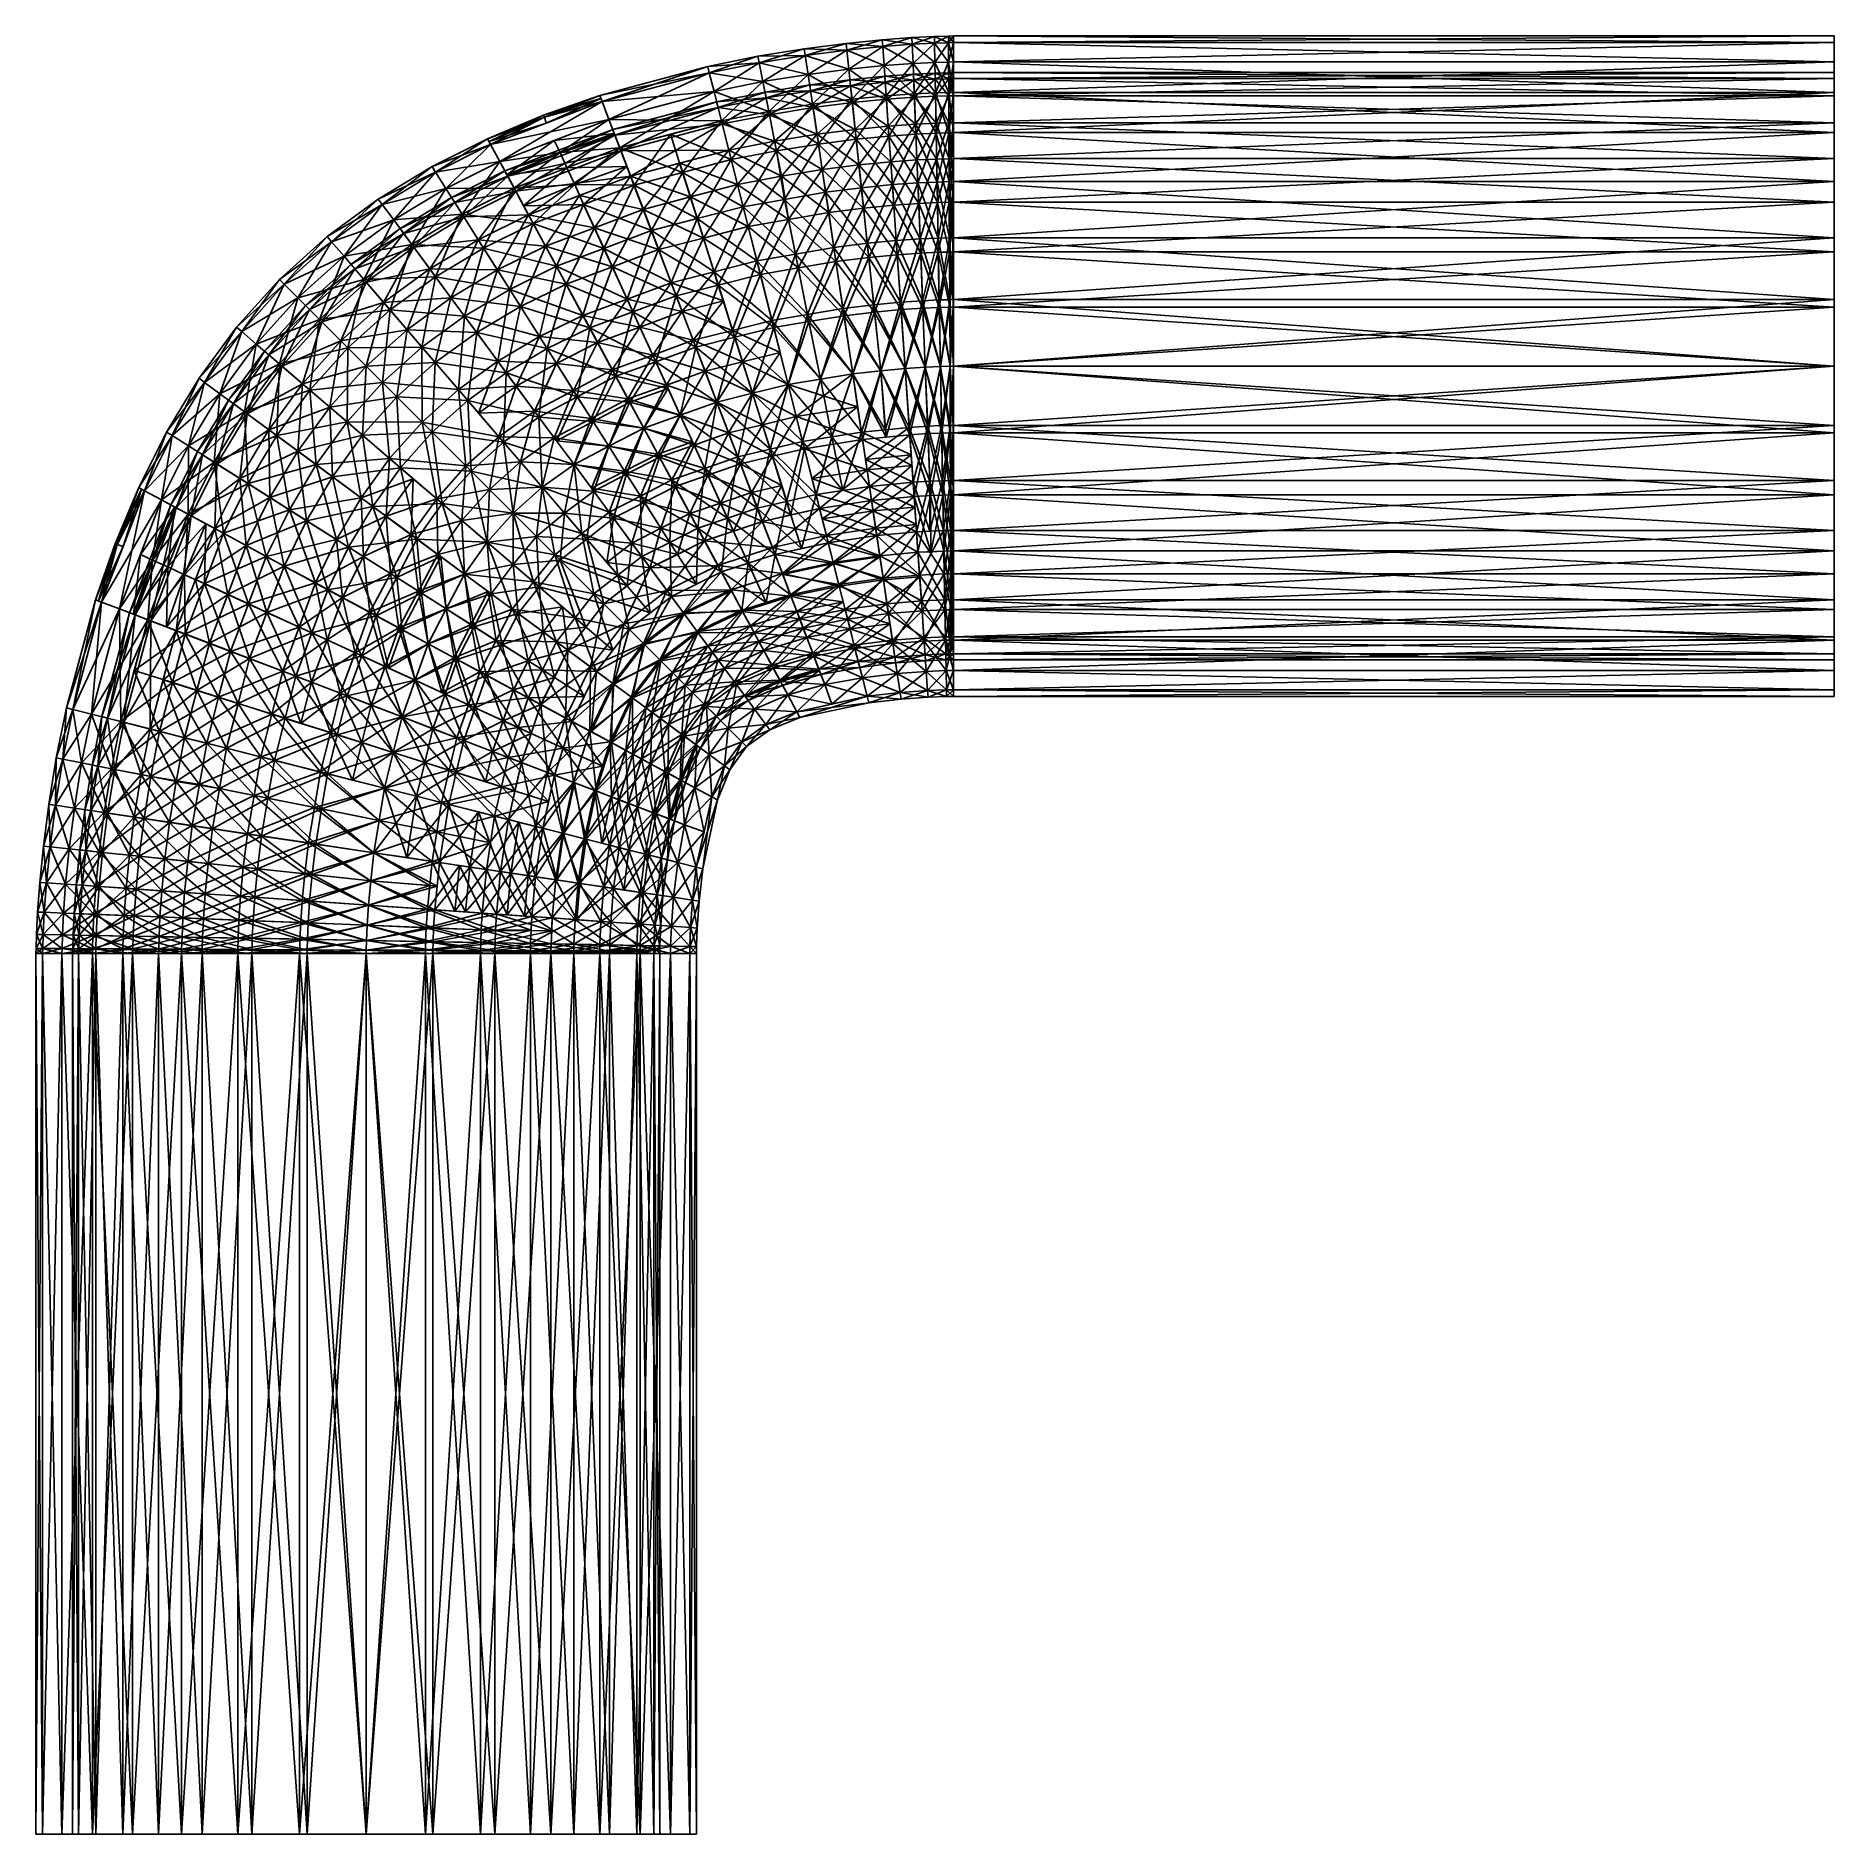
# Model space of a CAD drawing. Extents: x -3.6 to 16, y -16 to 3.6.
import ezdxf

# ---------------------------------------------------------------- set-up
doc = ezdxf.new("R2010")
doc.units = 0

msp = doc.modelspace()

# ---------------------------------------------------------------- linework, layer by layer
at = {"layer": 'PipeA_Bend900', "color": 1}
for points in [[(5.625, 3.558), (5.231, 3.519), (5.63, 3.486, 0.726)], [(5.231, 3.519), (5.625, 3.558), (5.238, 3.446, -0.725)], [(5.63, 3.486, -0.725), (5.238, 3.446, -0.725), (5.625, 3.558)], [(5.949, 3.582), (5.625, 3.558), (5.952, 3.509, 0.726)], [(5.625, 3.558), (5.949, 3.582), (5.63, 3.486, -0.725)], [(5.63, 3.486, 0.726), (5.952, 3.509, 0.726), (5.625, 3.558)], [(5.952, 3.509, -0.725), (5.63, 3.486, -0.725), (5.949, 3.582)], [(6.193, 3.595), (5.949, 3.582), (6.194, 3.522, 0.726)], [(5.949, 3.582), (6.193, 3.595), (5.952, 3.509, -0.725)], [(5.952, 3.509, 0.726), (6.194, 3.522, 0.726), (5.949, 3.582)], [(6.194, 3.522, -0.725), (5.952, 3.509, -0.725), (6.193, 3.595)], [(6.347, 3.599), (6.193, 3.595), (6.347, 3.526, 0.726)], [(6.193, 3.595), (6.347, 3.599), (6.194, 3.522, -0.725)], [(6.194, 3.522, 0.726), (6.347, 3.526, 0.726), (6.193, 3.595)], [(6.347, 3.526, -0.725), (6.194, 3.522, -0.725), (6.347, 3.599)], [(6.4, 3.6), (6.347, 3.599), (6.4, 3.527, 0.726)], [(6.347, 3.599), (6.4, 3.6), (6.347, 3.526, -0.725)], [(6.4, 3.527, -0.725), (6.347, 3.526, -0.725), (6.4, 3.6)], [(6.347, 3.526, 0.726), (6.4, 3.527, 0.726), (6.347, 3.599)], [(6.4, 3.527, 0.726), (16, 3.527, 0.726), (6.4, 3.6)], [(16, 3.6), (6.4, 3.6), (16, 3.527, 0.726)], [(6.4, 3.6), (16, 3.6), (6.4, 3.527, -0.725)], [(16, 3.527, -0.725), (6.4, 3.527, -0.725), (16, 3.6)], [(16, 3.581, -0.368), (16, 3.6), (16, 3.2)], [(16, 3.183, 0.327), (16, 3.2), (16, 3.6)], [(16, 3.135, 0.645), (16, 3.183, 0.327), (16, 3.6)], [(16, 3.056, 0.952), (16, 3.135, 0.645), (16, 3.6)], [(16, 2.948, 1.246), (16, 3.056, 0.952), (16, 3.6)], [(16, 2.814, 1.525), (16, 2.948, 1.246), (16, 3.6)], [(16, 2.814, 1.525), (16, 3.6), (16, 3.581, 0.368)], [(16, 3.438, -1.07), (16, 3.527, -0.725), (16, 3.581, -0.368)], [(16, 3.438, -1.07), (16, 3.581, -0.368), (16, 3.2)], [(16, 2.653, 1.789), (16, 2.814, 1.525), (16, 3.581, 0.368)], [(16, 2.653, 1.789), (16, 3.581, 0.368), (16, 3.527, 0.726)], [(4.269, 3.378), (3.722, 3.268), (4.283, 3.306, 0.726)], [(3.722, 3.268), (4.269, 3.378), (3.74, 3.198, -0.725)], [(4.283, 3.306, -0.725), (3.74, 3.198, -0.725), (4.269, 3.378)], [(4.775, 3.46), (4.269, 3.378), (4.786, 3.388, 0.726)], [(4.269, 3.378), (4.775, 3.46), (4.283, 3.306, -0.725)], [(4.283, 3.306, 0.726), (4.786, 3.388, 0.726), (4.269, 3.378)], [(4.786, 3.388, -0.725), (4.283, 3.306, -0.725), (4.775, 3.46)], [(4.786, 3.388, 0.726), (4.283, 3.306, 0.726), (4.817, 3.181, 1.401)], [(4.283, 3.306, -0.725), (4.786, 3.388, -0.725), (4.324, 3.102, -1.401)], [(4.817, 3.181, -1.401), (4.324, 3.102, -1.401), (4.786, 3.388, -0.725)], [(5.231, 3.519), (4.775, 3.46), (5.238, 3.446, 0.726)], [(4.775, 3.46), (5.231, 3.519), (4.786, 3.388, -0.725)], [(4.786, 3.388, 0.726), (5.238, 3.446, 0.726), (4.775, 3.46)], [(5.238, 3.446, -0.725), (4.786, 3.388, -0.725), (5.231, 3.519)], [(5.238, 3.446, 0.726), (4.786, 3.388, 0.726), (5.26, 3.239, 1.401)], [(4.786, 3.388, -0.725), (5.238, 3.446, -0.725), (4.817, 3.181, -1.401)], [(4.817, 3.181, 1.401), (5.26, 3.239, 1.401), (4.786, 3.388, 0.726)], [(5.26, 3.239, -1.401), (4.817, 3.181, -1.401), (5.238, 3.446, -0.725)], [(5.238, 3.446, 0.726), (5.63, 3.486, 0.726), (5.231, 3.519)], [(5.63, 3.486, 0.726), (5.238, 3.446, 0.726), (5.645, 3.277, 1.401)], [(5.238, 3.446, -0.725), (5.63, 3.486, -0.725), (5.26, 3.239, -1.401)], [(5.26, 3.239, 1.401), (5.645, 3.277, 1.401), (5.238, 3.446, 0.726)], [(5.645, 3.277, -1.401), (5.26, 3.239, -1.401), (5.63, 3.486, -0.725)], [(5.952, 3.509, 0.726), (5.63, 3.486, 0.726), (5.961, 3.3, 1.401)], [(5.63, 3.486, -0.725), (5.952, 3.509, -0.725), (5.645, 3.277, -1.401)], [(5.645, 3.277, 1.401), (5.961, 3.3, 1.401), (5.63, 3.486, 0.726)], [(5.961, 3.3, -1.401), (5.645, 3.277, -1.401), (5.952, 3.509, -0.725)], [(6.194, 3.522, 0.726), (5.952, 3.509, 0.726), (6.198, 3.312, 1.401)], [(5.952, 3.509, -0.725), (6.194, 3.522, -0.725), (5.961, 3.3, -1.401)], [(5.961, 3.3, 1.401), (6.198, 3.312, 1.401), (5.952, 3.509, 0.726)], [(6.198, 3.312, -1.401), (5.961, 3.3, -1.401), (6.194, 3.522, -0.725)], [(6.347, 3.526, 0.726), (6.194, 3.522, 0.726), (6.348, 3.316, 1.401)], [(6.194, 3.522, -0.725), (6.347, 3.526, -0.725), (6.198, 3.312, -1.401)], [(6.198, 3.312, 1.401), (6.348, 3.316, 1.401), (6.194, 3.522, 0.726)], [(6.348, 3.316, -1.401), (6.198, 3.312, -1.401), (6.347, 3.526, -0.725)], [(6.4, 3.527, 0.726), (6.347, 3.526, 0.726), (6.4, 3.317, 1.401)], [(6.347, 3.526, -0.725), (6.4, 3.527, -0.725), (6.348, 3.316, -1.401)], [(6.348, 3.316, 1.401), (6.4, 3.317, 1.401), (6.347, 3.526, 0.726)], [(6.4, 3.317, -1.401), (6.348, 3.316, -1.401), (6.4, 3.527, -0.725)], [(6.4, 3.317, 1.401), (16, 3.317, 1.401), (6.4, 3.527, 0.726)], [(16, 3.527, 0.726), (6.4, 3.527, 0.726), (16, 3.317, 1.401)], [(6.4, 3.527, -0.725), (16, 3.527, -0.725), (6.4, 3.317, -1.401)], [(16, 3.317, -1.401), (6.4, 3.317, -1.401), (16, 3.527, -0.725)], [(16, 2.469, 2.035), (16, 2.653, 1.789), (16, 3.527, 0.726)], [(16, 2.469, 2.035), (16, 3.527, 0.726), (16, 3.438, 1.07)], [(16, 3.165, -1.716), (16, 3.317, -1.401), (16, 3.438, -1.07)], [(16, 3.2), (16, 3.165, -1.716), (16, 3.438, -1.07)], [(16, 2.263, 2.263), (16, 2.469, 2.035), (16, 3.438, 1.07)], [(16, 2.263, 2.263), (16, 3.438, 1.07), (16, 3.317, 1.401)], [(3.722, 3.268), (2.545, 2.952), (3.74, 3.198, 0.726)], [(2.545, 2.952), (3.722, 3.268), (2.571, 2.884, -0.725)], [(2.571, 2.884, 0.726), (3.74, 3.198, 0.726), (2.545, 2.952)], [(3.74, 3.198, -0.725), (2.571, 2.884, -0.725), (3.722, 3.268)], [(3.74, 3.198, 0.726), (2.571, 2.884, 0.726), (3.791, 2.996, 1.401)], [(2.571, 2.884, -0.725), (3.74, 3.198, -0.725), (2.645, 2.689, -1.401)], [(3.791, 2.996, -1.401), (2.645, 2.689, -1.401), (3.74, 3.198, -0.725)], [(3.74, 3.198, 0.726), (4.283, 3.306, 0.726), (3.722, 3.268)], [(4.283, 3.306, 0.726), (3.74, 3.198, 0.726), (4.324, 3.102, 1.401)], [(3.74, 3.198, -0.725), (4.283, 3.306, -0.725), (3.791, 2.996, -1.401)], [(3.791, 2.996, 1.401), (4.324, 3.102, 1.401), (3.74, 3.198, 0.726)], [(4.324, 3.102, -1.401), (3.791, 2.996, -1.401), (4.283, 3.306, -0.725)], [(4.324, 3.102, 1.401), (4.817, 3.181, 1.401), (4.283, 3.306, 0.726)], [(4.817, 3.181, 1.401), (4.324, 3.102, 1.401), (4.866, 2.855, 2.013)], [(4.324, 3.102, -1.401), (4.817, 3.181, -1.401), (4.388, 2.778, -2.013)], [(4.866, 2.855, -2.013), (4.388, 2.778, -2.013), (4.817, 3.181, -1.401)], [(5.26, 3.239, 1.401), (4.817, 3.181, 1.401), (5.295, 2.91, 2.013)], [(4.817, 3.181, -1.401), (5.26, 3.239, -1.401), (4.866, 2.855, -2.013)], [(4.866, 2.855, 2.013), (5.295, 2.91, 2.013), (4.817, 3.181, 1.401)], [(5.295, 2.91, -2.013), (4.866, 2.855, -2.013), (5.26, 3.239, -1.401)], [(5.645, 3.277, 1.401), (5.26, 3.239, 1.401), (5.668, 2.946, 2.013)], [(5.26, 3.239, -1.401), (5.645, 3.277, -1.401), (5.295, 2.91, -2.013)], [(5.295, 2.91, 2.013), (5.668, 2.946, 2.013), (5.26, 3.239, 1.401)], [(5.653, 3.16), (5.273, 3.123), (5.658, 3.096, -0.645)], [(5.273, 3.123), (5.653, 3.16), (5.28, 3.058, 0.645)], [(5.658, 3.096, 0.645), (5.28, 3.058, 0.645), (5.653, 3.16)], [(5.668, 2.946, -2.013), (5.295, 2.91, -2.013), (5.645, 3.277, -1.401)], [(5.961, 3.3, 1.401), (5.645, 3.277, 1.401), (5.974, 2.969, 2.013)], [(5.645, 3.277, -1.401), (5.961, 3.3, -1.401), (5.668, 2.946, -2.013)], [(5.668, 2.946, 2.013), (5.974, 2.969, 2.013), (5.645, 3.277, 1.401)], [(5.965, 3.183), (5.653, 3.16), (5.968, 3.118, -0.645)], [(5.653, 3.16), (5.965, 3.183), (5.658, 3.096, 0.645)], [(5.658, 3.096, -0.645), (5.968, 3.118, -0.645), (5.653, 3.16)], [(5.968, 3.118, 0.645), (5.658, 3.096, 0.645), (5.965, 3.183)], [(5.974, 2.969, -2.013), (5.668, 2.946, -2.013), (5.961, 3.3, -1.401)], [(6.198, 3.312, 1.401), (5.961, 3.3, 1.401), (6.204, 2.98, 2.013)], [(5.961, 3.3, -1.401), (6.198, 3.312, -1.401), (5.974, 2.969, -2.013)], [(5.974, 2.969, 2.013), (6.204, 2.98, 2.013), (5.961, 3.3, 1.401)], [(6.2, 3.195), (5.965, 3.183), (6.202, 3.13, -0.645)], [(5.965, 3.183), (6.2, 3.195), (5.968, 3.118, 0.645)], [(5.968, 3.118, -0.645), (6.202, 3.13, -0.645), (5.965, 3.183)], [(6.202, 3.13, 0.645), (5.968, 3.118, 0.645), (6.2, 3.195)], [(6.204, 2.98, -2.013), (5.974, 2.969, -2.013), (6.198, 3.312, -1.401)], [(6.348, 3.316, 1.401), (6.198, 3.312, 1.401), (6.349, 2.984, 2.013)], [(6.198, 3.312, -1.401), (6.348, 3.316, -1.401), (6.204, 2.98, -2.013)], [(6.204, 2.98, 2.013), (6.349, 2.984, 2.013), (6.198, 3.312, 1.401)], [(6.348, 3.199), (6.2, 3.195), (6.349, 3.134, -0.645)], [(6.2, 3.195), (6.348, 3.199), (6.202, 3.13, 0.645)], [(6.202, 3.13, -0.645), (6.349, 3.134, -0.645), (6.2, 3.195)], [(6.349, 3.134, 0.645), (6.202, 3.13, 0.645), (6.348, 3.199)], [(6.349, 2.984, -2.013), (6.204, 2.98, -2.013), (6.348, 3.316, -1.401)], [(6.4, 3.317, 1.401), (6.348, 3.316, 1.401), (6.4, 2.985, 2.013)], [(6.348, 3.316, -1.401), (6.4, 3.317, -1.401), (6.349, 2.984, -2.013)], [(6.349, 2.984, 2.013), (6.4, 2.985, 2.013), (6.348, 3.316, 1.401)], [(6.4, 3.2), (6.348, 3.199), (6.4, 3.135, -0.645)], [(6.348, 3.199), (6.4, 3.2), (6.349, 3.134, 0.645)], [(6.349, 3.134, -0.645), (6.4, 3.135, -0.645), (6.348, 3.199)], [(6.4, 2.985, -2.013), (6.349, 2.984, -2.013), (6.4, 3.317, -1.401)], [(6.4, 3.135, 0.645), (6.349, 3.134, 0.645), (6.4, 3.2)], [(6.4, 2.985, 2.013), (16, 2.985, 2.013), (6.4, 3.317, 1.401)], [(16, 3.317, 1.401), (6.4, 3.317, 1.401), (16, 2.985, 2.013)], [(6.4, 3.317, -1.401), (16, 3.317, -1.401), (6.4, 2.985, -2.013)], [(16, 2.985, -2.013), (6.4, 2.985, -2.013), (16, 3.317, -1.401)], [(6.4, 3.135, -0.645), (16, 3.135, -0.645), (6.4, 3.2)], [(16, 3.2), (6.4, 3.2), (16, 3.135, -0.645)], [(6.4, 3.2), (16, 3.2), (6.4, 3.135, 0.645)], [(16, 3.135, 0.645), (6.4, 3.135, 0.645), (16, 3.2)], [(16, 2.035, 2.469), (16, 2.263, 2.263), (16, 3.317, 1.401)], [(16, 2.035, 2.469), (16, 3.317, 1.401), (16, 3.165, 1.716)], [(16, 3.2), (16, 3.183, -0.327), (16, 3.165, -1.716)], [(16, 3.183, -0.327), (16, 3.135, -0.645), (16, 2.985, -2.013)], [(16, 3.183, -0.327), (16, 2.985, -2.013), (16, 3.165, -1.716)], [(16, 1.789, 2.653), (16, 2.035, 2.469), (16, 3.165, 1.716)], [(16, 1.789, 2.653), (16, 3.165, 1.716), (16, 2.985, 2.013)], [(2.545, 2.952), (1.934, 2.737), (2.558, 2.918, 0.363)], [(1.934, 2.737), (2.545, 2.952), (1.943, 2.714, -0.367)], [(2.558, 2.918, -0.363), (1.943, 2.714, -0.367), (2.545, 2.952)], [(2.645, 2.689, 1.401), (3.791, 2.996, 1.401), (2.571, 2.884, 0.726)], [(3.791, 2.996, 1.401), (2.645, 2.689, 1.401), (3.872, 2.676, 2.013)], [(2.645, 2.689, -1.401), (3.791, 2.996, -1.401), (2.763, 2.381, -2.013)], [(3.872, 2.676, -2.013), (2.763, 2.381, -2.013), (3.791, 2.996, -1.401)], [(4.324, 3.102, 1.401), (3.791, 2.996, 1.401), (4.388, 2.778, 2.013)], [(3.791, 2.996, -1.401), (4.324, 3.102, -1.401), (3.872, 2.676, -2.013)], [(3.872, 2.676, 2.013), (4.388, 2.778, 2.013), (3.791, 2.996, 1.401)], [(4.347, 2.987), (3.82, 2.883), (4.359, 2.924, -0.645)], [(3.82, 2.883), (4.347, 2.987), (3.836, 2.82, 0.645)], [(4.359, 2.924, 0.645), (3.836, 2.82, 0.645), (4.347, 2.987)], [(4.388, 2.778, -2.013), (3.872, 2.676, -2.013), (4.324, 3.102, -1.401)], [(4.388, 2.778, 2.013), (4.866, 2.855, 2.013), (4.324, 3.102, 1.401)], [(4.834, 3.066), (4.347, 2.987), (4.844, 3.002, -0.645)], [(4.347, 2.987), (4.834, 3.066), (4.359, 2.924, 0.645)], [(4.359, 2.924, -0.645), (4.844, 3.002, -0.645), (4.347, 2.987)], [(4.844, 3.002, 0.645), (4.359, 2.924, 0.645), (4.834, 3.066)], [(4.844, 3.002, -0.645), (4.359, 2.924, -0.645), (4.871, 2.819, -1.245)], [(4.359, 2.924, 0.645), (4.844, 3.002, 0.645), (4.395, 2.742, 1.246)], [(4.871, 2.819, 1.246), (4.395, 2.742, 1.246), (4.844, 3.002, 0.645)], [(5.273, 3.123), (4.834, 3.066), (5.28, 3.058, -0.645)], [(4.834, 3.066), (5.273, 3.123), (4.844, 3.002, 0.645)], [(4.844, 3.002, -0.645), (5.28, 3.058, -0.645), (4.834, 3.066)], [(5.28, 3.058, 0.645), (4.844, 3.002, 0.645), (5.273, 3.123)], [(5.28, 3.058, -0.645), (4.844, 3.002, -0.645), (5.299, 2.873, -1.245)], [(4.844, 3.002, 0.645), (5.28, 3.058, 0.645), (4.871, 2.819, 1.246)], [(4.871, 2.819, -1.245), (5.299, 2.873, -1.245), (4.844, 3.002, -0.645)], [(5.299, 2.873, 1.246), (4.871, 2.819, 1.246), (5.28, 3.058, 0.645)], [(5.28, 3.058, -0.645), (5.658, 3.096, -0.645), (5.273, 3.123)], [(5.658, 3.096, -0.645), (5.28, 3.058, -0.645), (5.671, 2.91, -1.245)], [(5.28, 3.058, 0.645), (5.658, 3.096, 0.645), (5.299, 2.873, 1.246)], [(5.299, 2.873, -1.245), (5.671, 2.91, -1.245), (5.28, 3.058, -0.645)], [(5.668, 2.946, 2.013), (5.295, 2.91, 2.013), (5.698, 2.509, 2.546)], [(5.295, 2.91, -2.013), (5.668, 2.946, -2.013), (5.341, 2.474, -2.545)], [(5.671, 2.91, 1.246), (5.299, 2.873, 1.246), (5.658, 3.096, 0.645)], [(5.698, 2.509, -2.545), (5.341, 2.474, -2.545), (5.668, 2.946, -2.013)], [(5.968, 3.118, -0.645), (5.658, 3.096, -0.645), (5.976, 2.932, -1.245)], [(5.658, 3.096, 0.645), (5.968, 3.118, 0.645), (5.671, 2.91, 1.246)], [(5.671, 2.91, -1.245), (5.976, 2.932, -1.245), (5.658, 3.096, -0.645)], [(5.974, 2.969, 2.013), (5.668, 2.946, 2.013), (5.992, 2.53, 2.546)], [(5.668, 2.946, -2.013), (5.974, 2.969, -2.013), (5.698, 2.509, -2.545)], [(5.698, 2.509, 2.546), (5.992, 2.53, 2.546), (5.668, 2.946, 2.013)], [(5.976, 2.932, 1.246), (5.671, 2.91, 1.246), (5.968, 3.118, 0.645)], [(5.992, 2.53, -2.545), (5.698, 2.509, -2.545), (5.974, 2.969, -2.013)], [(6.202, 3.13, -0.645), (5.968, 3.118, -0.645), (6.205, 2.944, -1.245)], [(5.968, 3.118, 0.645), (6.202, 3.13, 0.645), (5.976, 2.932, 1.246)], [(5.976, 2.932, -1.245), (6.205, 2.944, -1.245), (5.968, 3.118, -0.645)], [(6.204, 2.98, 2.013), (5.974, 2.969, 2.013), (6.212, 2.541, 2.546)], [(5.974, 2.969, -2.013), (6.204, 2.98, -2.013), (5.992, 2.53, -2.545)], [(5.992, 2.53, 2.546), (6.212, 2.541, 2.546), (5.974, 2.969, 2.013)], [(6.205, 2.944, 1.246), (5.976, 2.932, 1.246), (6.202, 3.13, 0.645)], [(6.205, 2.944, -1.245), (5.976, 2.932, -1.245), (6.211, 2.649, -1.789)], [(5.976, 2.932, 1.246), (6.205, 2.944, 1.246), (5.987, 2.638, 1.789)], [(6.211, 2.649, 1.789), (5.987, 2.638, 1.789), (6.205, 2.944, 1.246)], [(6.212, 2.541, -2.545), (5.992, 2.53, -2.545), (6.204, 2.98, -2.013)], [(6.349, 3.134, -0.645), (6.202, 3.13, -0.645), (6.35, 2.948, -1.245)], [(6.202, 3.13, 0.645), (6.349, 3.134, 0.645), (6.205, 2.944, 1.246)], [(6.205, 2.944, -1.245), (6.35, 2.948, -1.245), (6.202, 3.13, -0.645)], [(6.349, 2.984, 2.013), (6.204, 2.98, 2.013), (6.352, 2.545, 2.546)], [(6.204, 2.98, -2.013), (6.349, 2.984, -2.013), (6.212, 2.541, -2.545)], [(6.212, 2.541, 2.546), (6.352, 2.545, 2.546), (6.204, 2.98, 2.013)], [(6.35, 2.948, 1.246), (6.205, 2.944, 1.246), (6.349, 3.134, 0.645)], [(6.35, 2.948, -1.245), (6.205, 2.944, -1.245), (6.351, 2.653, -1.789)], [(6.205, 2.944, 1.246), (6.35, 2.948, 1.246), (6.211, 2.649, 1.789)], [(6.211, 2.649, -1.789), (6.351, 2.653, -1.789), (6.205, 2.944, -1.245)], [(6.351, 2.653, 1.789), (6.211, 2.649, 1.789), (6.35, 2.948, 1.246)], [(6.352, 2.545, -2.545), (6.212, 2.541, -2.545), (6.349, 2.984, -2.013)], [(6.4, 3.135, -0.645), (6.349, 3.134, -0.645), (6.4, 2.948, -1.245)], [(6.349, 3.134, 0.645), (6.4, 3.135, 0.645), (6.35, 2.948, 1.246)], [(6.35, 2.948, -1.245), (6.4, 2.948, -1.245), (6.349, 3.134, -0.645)], [(6.4, 2.985, 2.013), (6.349, 2.984, 2.013), (6.4, 2.546, 2.546)], [(6.349, 2.984, -2.013), (6.4, 2.985, -2.013), (6.352, 2.545, -2.545)], [(6.352, 2.545, 2.546), (6.4, 2.546, 2.546), (6.349, 2.984, 2.013)], [(6.4, 2.948, 1.246), (6.35, 2.948, 1.246), (6.4, 3.135, 0.645)], [(6.351, 2.653, -1.789), (6.4, 2.653, -1.789), (6.35, 2.948, -1.245)], [(6.4, 2.948, -1.245), (6.35, 2.948, -1.245), (6.4, 2.653, -1.789)], [(6.35, 2.948, 1.246), (6.4, 2.948, 1.246), (6.351, 2.653, 1.789)], [(6.4, 2.653, 1.789), (6.351, 2.653, 1.789), (6.4, 2.948, 1.246)], [(6.4, 2.546, -2.545), (6.352, 2.545, -2.545), (6.4, 2.985, -2.013)], [(6.4, 2.948, -1.245), (16, 2.948, -1.245), (6.4, 3.135, -0.645)], [(16, 3.135, -0.645), (6.4, 3.135, -0.645), (16, 2.948, -1.245)], [(6.4, 3.135, 0.645), (16, 3.135, 0.645), (6.4, 2.948, 1.246)], [(16, 2.948, 1.246), (6.4, 2.948, 1.246), (16, 3.135, 0.645)], [(6.4, 2.546, 2.546), (16, 2.546, 2.546), (6.4, 2.985, 2.013)], [(16, 2.985, 2.013), (6.4, 2.985, 2.013), (16, 2.546, 2.546)], [(6.4, 2.985, -2.013), (16, 2.985, -2.013), (6.4, 2.546, -2.545)], [(16, 2.546, -2.545), (6.4, 2.546, -2.545), (16, 2.985, -2.013)], [(6.4, 2.653, -1.789), (16, 2.653, -1.789), (6.4, 2.948, -1.245)], [(16, 2.948, -1.245), (6.4, 2.948, -1.245), (16, 2.653, -1.789)], [(6.4, 2.948, 1.246), (16, 2.948, 1.246), (6.4, 2.653, 1.789)], [(16, 2.653, 1.789), (6.4, 2.653, 1.789), (16, 2.948, 1.246)], [(16, 3.135, -0.645), (16, 3.056, -0.952), (16, 2.778, -2.29)], [(16, 3.135, -0.645), (16, 2.778, -2.29), (16, 2.985, -2.013)], [(16, 3.056, -0.952), (16, 2.948, -1.245), (16, 2.546, -2.545)], [(16, 3.056, -0.952), (16, 2.546, -2.545), (16, 2.778, -2.29)], [(16, 1.525, 2.814), (16, 1.789, 2.653), (16, 2.985, 2.013)], [(16, 1.525, 2.814), (16, 2.985, 2.013), (16, 2.778, 2.29)], [(16, 2.948, -1.245), (16, 2.814, -1.525), (16, 2.29, -2.778)], [(16, 2.948, -1.245), (16, 2.29, -2.778), (16, 2.546, -2.545)], [(2.571, 2.884, 0.726), (1.356, 2.416, 0.726), (2.645, 2.689, 1.401)], [(1.356, 2.416, -0.725), (2.571, 2.884, -0.725), (1.455, 2.232, -1.401)], [(2.645, 2.689, -1.401), (1.455, 2.232, -1.401), (2.571, 2.884, -0.725)], [(1.943, 2.714, 0.367), (2.558, 2.918, 0.363), (1.934, 2.737)], [(2.558, 2.918, 0.363), (1.943, 2.714, 0.367), (2.571, 2.884, 0.726)], [(1.943, 2.714, -0.367), (2.558, 2.918, -0.363), (1.963, 2.65, -0.725)], [(1.963, 2.65, 0.726), (2.571, 2.884, 0.726), (1.943, 2.714, 0.367)], [(2.571, 2.884, -0.725), (1.963, 2.65, -0.725), (2.558, 2.918, -0.363)], [(3.82, 2.883), (2.687, 2.58), (3.836, 2.82, -0.645)], [(2.687, 2.58), (3.82, 2.883), (2.71, 2.52, 0.645)], [(2.71, 2.52, -0.645), (3.836, 2.82, -0.645), (2.687, 2.58)], [(3.836, 2.82, 0.645), (2.71, 2.52, 0.645), (3.82, 2.883)], [(3.836, 2.82, -0.645), (2.71, 2.52, -0.645), (3.881, 2.641, -1.245)], [(2.71, 2.52, 0.645), (3.836, 2.82, 0.645), (2.776, 2.347, 1.246)], [(3.881, 2.641, 1.246), (2.776, 2.347, 1.246), (3.836, 2.82, 0.645)], [(3.836, 2.82, -0.645), (4.359, 2.924, -0.645), (3.82, 2.883)], [(4.359, 2.924, -0.645), (3.836, 2.82, -0.645), (4.395, 2.742, -1.245)], [(3.836, 2.82, 0.645), (4.359, 2.924, 0.645), (3.881, 2.641, 1.246)], [(3.881, 2.641, -1.245), (4.395, 2.742, -1.245), (3.836, 2.82, -0.645)], [(4.388, 2.778, 2.013), (3.872, 2.676, 2.013), (4.473, 2.349, 2.546)], [(3.872, 2.676, -2.013), (4.388, 2.778, -2.013), (3.979, 2.252, -2.545)], [(4.395, 2.742, 1.246), (3.881, 2.641, 1.246), (4.359, 2.924, 0.645)], [(4.473, 2.349, -2.545), (3.979, 2.252, -2.545), (4.388, 2.778, -2.013)], [(4.395, 2.742, -1.245), (4.871, 2.819, -1.245), (4.359, 2.924, -0.645)], [(4.866, 2.855, 2.013), (4.388, 2.778, 2.013), (4.93, 2.422, 2.546)], [(4.388, 2.778, -2.013), (4.866, 2.855, -2.013), (4.473, 2.349, -2.545)], [(4.473, 2.349, 2.546), (4.93, 2.422, 2.546), (4.388, 2.778, 2.013)], [(4.871, 2.819, -1.245), (4.395, 2.742, -1.245), (4.914, 2.528, -1.789)], [(4.395, 2.742, 1.246), (4.871, 2.819, 1.246), (4.452, 2.454, 1.789)], [(4.914, 2.528, 1.789), (4.452, 2.454, 1.789), (4.871, 2.819, 1.246)], [(4.93, 2.422, -2.545), (4.473, 2.349, -2.545), (4.866, 2.855, -2.013)], [(5.295, 2.91, 2.013), (4.866, 2.855, 2.013), (5.341, 2.474, 2.546)], [(4.866, 2.855, -2.013), (5.295, 2.91, -2.013), (4.93, 2.422, -2.545)], [(4.93, 2.422, 2.546), (5.341, 2.474, 2.546), (4.866, 2.855, 2.013)], [(5.299, 2.873, -1.245), (4.871, 2.819, -1.245), (5.33, 2.581, -1.789)], [(4.871, 2.819, 1.246), (5.299, 2.873, 1.246), (4.914, 2.528, 1.789)], [(4.914, 2.528, -1.789), (5.33, 2.581, -1.789), (4.871, 2.819, -1.245)], [(5.33, 2.581, 1.789), (4.914, 2.528, 1.789), (5.299, 2.873, 1.246)], [(5.341, 2.474, -2.545), (4.93, 2.422, -2.545), (5.295, 2.91, -2.013)], [(5.341, 2.474, 2.546), (5.698, 2.509, 2.546), (5.295, 2.91, 2.013)], [(5.671, 2.91, -1.245), (5.299, 2.873, -1.245), (5.691, 2.616, -1.789)], [(5.299, 2.873, 1.246), (5.671, 2.91, 1.246), (5.33, 2.581, 1.789)], [(5.33, 2.581, -1.789), (5.691, 2.616, -1.789), (5.299, 2.873, -1.245)], [(5.691, 2.616, 1.789), (5.33, 2.581, 1.789), (5.671, 2.91, 1.246)], [(5.976, 2.932, -1.245), (5.671, 2.91, -1.245), (5.987, 2.638, -1.789)], [(5.671, 2.91, 1.246), (5.976, 2.932, 1.246), (5.691, 2.616, 1.789)], [(5.691, 2.616, -1.789), (5.987, 2.638, -1.789), (5.671, 2.91, -1.245)], [(5.987, 2.638, 1.789), (5.691, 2.616, 1.789), (5.976, 2.932, 1.246)], [(5.987, 2.638, -1.789), (6.211, 2.649, -1.789), (5.976, 2.932, -1.245)], [(16, 2.814, -1.525), (16, 2.653, -1.789), (16, 2.013, -2.985)], [(16, 2.814, -1.525), (16, 2.013, -2.985), (16, 2.29, -2.778)], [(16, 1.246, 2.948), (16, 1.525, 2.814), (16, 2.778, 2.29)], [(16, 1.246, 2.948), (16, 2.778, 2.29), (16, 2.546, 2.546)], [(1.934, 2.737), (1.322, 2.48), (1.943, 2.714, 0.367)], [(1.322, 2.48), (1.934, 2.737), (1.339, 2.448, -0.363)], [(1.339, 2.448, 0.363), (1.943, 2.714, 0.367), (1.322, 2.48)], [(1.943, 2.714, -0.367), (1.339, 2.448, -0.363), (1.934, 2.737)], [(1.943, 2.714, 0.367), (1.339, 2.448, 0.363), (1.963, 2.65, 0.726)], [(1.339, 2.448, -0.363), (1.943, 2.714, -0.367), (1.356, 2.416, -0.725)], [(1.356, 2.416, 0.726), (1.963, 2.65, 0.726), (1.339, 2.448, 0.363)], [(1.963, 2.65, -0.725), (1.356, 2.416, -0.725), (1.943, 2.714, -0.367)], [(1.455, 2.232, 1.401), (2.645, 2.689, 1.401), (1.356, 2.416, 0.726)], [(2.687, 2.58), (1.511, 2.129), (2.71, 2.52, -0.645)], [(1.511, 2.129), (2.687, 2.58), (1.542, 2.072, 0.645)], [(2.71, 2.52, 0.645), (1.542, 2.072, 0.645), (2.687, 2.58)], [(2.645, 2.689, 1.401), (2.05, 2.461, 1.401), (2.704, 2.535, 1.707)], [(2.05, 2.461, -1.401), (2.645, 2.689, -1.401), (2.115, 2.33, -1.714)], [(2.704, 2.535, -1.707), (2.115, 2.33, -1.714), (2.645, 2.689, -1.401)], [(2.763, 2.381, 2.013), (3.872, 2.676, 2.013), (2.645, 2.689, 1.401)], [(2.776, 2.347, -1.245), (3.881, 2.641, -1.245), (2.71, 2.52, -0.645)], [(3.881, 2.641, -1.245), (2.776, 2.347, -1.245), (3.953, 2.356, -1.789)], [(2.776, 2.347, 1.246), (3.881, 2.641, 1.246), (2.88, 2.073, 1.789)], [(3.953, 2.356, 1.789), (2.88, 2.073, 1.789), (3.881, 2.641, 1.246)], [(3.872, 2.676, 2.013), (3.317, 2.528, 2.013), (3.979, 2.252, 2.546)], [(3.317, 2.528, -2.013), (3.872, 2.676, -2.013), (3.449, 2.113, -2.545)], [(3.979, 2.252, -2.545), (3.449, 2.113, -2.545), (3.872, 2.676, -2.013)], [(3.979, 2.252, 2.546), (4.473, 2.349, 2.546), (3.872, 2.676, 2.013)], [(4.395, 2.742, -1.245), (3.881, 2.641, -1.245), (4.452, 2.454, -1.789)], [(3.881, 2.641, 1.246), (4.395, 2.742, 1.246), (3.953, 2.356, 1.789)], [(3.953, 2.356, -1.789), (4.452, 2.454, -1.789), (3.881, 2.641, -1.245)], [(4.452, 2.454, 1.789), (3.953, 2.356, 1.789), (4.395, 2.742, 1.246)], [(4.452, 2.454, -1.789), (4.914, 2.528, -1.789), (4.395, 2.742, -1.245)], [(5.33, 2.581, -1.789), (4.914, 2.528, -1.789), (5.371, 2.194, -2.263)], [(4.914, 2.528, 1.789), (5.33, 2.581, 1.789), (4.971, 2.143, 2.263)], [(5.371, 2.194, 2.263), (4.971, 2.143, 2.263), (5.33, 2.581, 1.789)], [(5.691, 2.616, -1.789), (5.33, 2.581, -1.789), (5.718, 2.227, -2.263)], [(5.33, 2.581, 1.789), (5.691, 2.616, 1.789), (5.371, 2.194, 2.263)], [(5.371, 2.194, -2.263), (5.718, 2.227, -2.263), (5.33, 2.581, -1.789)], [(5.718, 2.227, 2.263), (5.371, 2.194, 2.263), (5.691, 2.616, 1.789)], [(5.987, 2.638, -1.789), (5.691, 2.616, -1.789), (6.003, 2.248, -2.263)], [(5.691, 2.616, 1.789), (5.987, 2.638, 1.789), (5.718, 2.227, 2.263)], [(5.718, 2.227, -2.263), (6.003, 2.248, -2.263), (5.691, 2.616, -1.789)], [(6.003, 2.248, 2.263), (5.718, 2.227, 2.263), (5.987, 2.638, 1.789)], [(6.211, 2.649, -1.789), (5.987, 2.638, -1.789), (6.218, 2.258, -2.263)], [(5.987, 2.638, 1.789), (6.211, 2.649, 1.789), (6.003, 2.248, 2.263)], [(6.003, 2.248, -2.263), (6.218, 2.258, -2.263), (5.987, 2.638, -1.789)], [(6.218, 2.258, 2.263), (6.003, 2.248, 2.263), (6.211, 2.649, 1.789)], [(6.351, 2.653, -1.789), (6.211, 2.649, -1.789), (6.353, 2.262, -2.263)], [(6.211, 2.649, 1.789), (6.351, 2.653, 1.789), (6.218, 2.258, 2.263)], [(6.218, 2.258, -2.263), (6.353, 2.262, -2.263), (6.211, 2.649, -1.789)], [(6.353, 2.262, 2.263), (6.218, 2.258, 2.263), (6.351, 2.653, 1.789)], [(6.353, 2.262, -2.263), (6.4, 2.263, -2.263), (6.351, 2.653, -1.789)], [(6.4, 2.653, -1.789), (6.351, 2.653, -1.789), (6.4, 2.263, -2.263)], [(6.351, 2.653, 1.789), (6.4, 2.653, 1.789), (6.353, 2.262, 2.263)], [(6.4, 2.263, 2.263), (6.353, 2.262, 2.263), (6.4, 2.653, 1.789)], [(6.4, 2.263, -2.263), (16, 2.263, -2.263), (6.4, 2.653, -1.789)], [(16, 2.653, -1.789), (6.4, 2.653, -1.789), (16, 2.263, -2.263)], [(6.4, 2.653, 1.789), (16, 2.653, 1.789), (6.4, 2.263, 2.263)], [(16, 2.263, 2.263), (6.4, 2.263, 2.263), (16, 2.653, 1.789)], [(16, 2.653, -1.789), (16, 2.469, -2.035), (16, 1.716, -3.165)], [(16, 2.653, -1.789), (16, 1.716, -3.165), (16, 2.013, -2.985)], [(1.322, 2.48), (0.718, 2.176), (1.356, 2.416, 0.726)], [(0.718, 2.176), (1.322, 2.48), (0.757, 2.114, -0.725)], [(0.757, 2.114, 0.726), (1.356, 2.416, 0.726), (0.718, 2.176)], [(1.356, 2.416, -0.725), (0.757, 2.114, -0.725), (1.322, 2.48)], [(1.356, 2.416, 0.726), (0.757, 2.114, 0.726), (1.455, 2.232, 1.401)], [(0.757, 2.114, -0.725), (1.356, 2.416, -0.725), (0.868, 1.938, -1.401)], [(1.455, 2.232, -1.401), (0.868, 1.938, -1.401), (1.356, 2.416, -0.725)], [(2.05, 2.461, 1.401), (1.455, 2.232, 1.401), (2.115, 2.33, 1.714)], [(1.455, 2.232, -1.401), (2.05, 2.461, -1.401), (1.534, 2.087, -1.707)], [(1.542, 2.072, -0.645), (2.71, 2.52, -0.645), (1.511, 2.129)], [(2.115, 2.33, -1.714), (1.534, 2.087, -1.707), (2.05, 2.461, -1.401)], [(2.71, 2.52, -0.645), (1.542, 2.072, -0.645), (2.776, 2.347, -1.245)], [(1.542, 2.072, 0.645), (2.71, 2.52, 0.645), (1.63, 1.909, 1.246)], [(2.776, 2.347, 1.246), (1.63, 1.909, 1.246), (2.71, 2.52, 0.645)], [(2.115, 2.33, 1.714), (2.704, 2.535, 1.707), (2.05, 2.461, 1.401)], [(2.704, 2.535, 1.707), (2.115, 2.33, 1.714), (2.763, 2.381, 2.013)], [(2.115, 2.33, -1.714), (2.704, 2.535, -1.707), (2.188, 2.161, -2.013)], [(2.188, 2.161, 2.013), (2.763, 2.381, 2.013), (2.115, 2.33, 1.714)], [(2.763, 2.381, -2.013), (2.188, 2.161, -2.013), (2.704, 2.535, -1.707)], [(2.763, 2.381, 2.013), (2.188, 2.161, 2.013), (2.841, 2.177, 2.279)], [(2.188, 2.161, -2.013), (2.763, 2.381, -2.013), (2.275, 1.981, -2.287)], [(2.841, 2.177, -2.279), (2.275, 1.981, -2.287), (2.763, 2.381, -2.013)], [(3.317, 2.528, 2.013), (2.763, 2.381, 2.013), (3.449, 2.113, 2.546)], [(2.763, 2.381, -2.013), (3.317, 2.528, -2.013), (2.919, 1.973, -2.545)], [(2.919, 1.973, 2.546), (3.449, 2.113, 2.546), (2.763, 2.381, 2.013)], [(2.88, 2.073, -1.789), (3.953, 2.356, -1.789), (2.776, 2.347, -1.245)], [(3.449, 2.113, -2.545), (2.919, 1.973, -2.545), (3.317, 2.528, -2.013)], [(3.449, 2.113, 2.546), (3.979, 2.252, 2.546), (3.317, 2.528, 2.013)], [(3.953, 2.356, -1.789), (3.417, 2.215, -1.789), (4.048, 1.98, -2.263)], [(3.417, 2.215, 1.789), (3.953, 2.356, 1.789), (3.534, 1.845, 2.263)], [(4.048, 1.98, 2.263), (3.534, 1.845, 2.263), (3.953, 2.356, 1.789)], [(4.452, 2.454, -1.789), (3.953, 2.356, -1.789), (4.527, 2.073, -2.263)], [(3.953, 2.356, 1.789), (4.452, 2.454, 1.789), (4.048, 1.98, 2.263)], [(4.048, 1.98, -2.263), (4.527, 2.073, -2.263), (3.953, 2.356, -1.789)], [(4.527, 2.073, 2.263), (4.048, 1.98, 2.263), (4.452, 2.454, 1.789)], [(4.914, 2.528, -1.789), (4.452, 2.454, -1.789), (4.971, 2.143, -2.263)], [(4.452, 2.454, 1.789), (4.914, 2.528, 1.789), (4.527, 2.073, 2.263)], [(4.527, 2.073, -2.263), (4.971, 2.143, -2.263), (4.452, 2.454, -1.789)], [(4.93, 2.422, 2.546), (4.473, 2.349, 2.546), (5.008, 1.897, 2.985)], [(4.473, 2.349, -2.545), (4.93, 2.422, -2.545), (4.559, 1.818, -2.985)], [(4.971, 2.143, 2.263), (4.527, 2.073, 2.263), (4.914, 2.528, 1.789)], [(5.008, 1.897, -2.985), (4.559, 1.818, -2.985), (4.93, 2.422, -2.545)], [(4.971, 2.143, -2.263), (5.371, 2.194, -2.263), (4.914, 2.528, -1.789)], [(5.341, 2.474, 2.546), (4.93, 2.422, 2.546), (5.397, 1.946, 2.985)], [(4.93, 2.422, -2.545), (5.341, 2.474, -2.545), (5.008, 1.897, -2.985)], [(5.008, 1.897, 2.985), (5.397, 1.946, 2.985), (4.93, 2.422, 2.546)], [(5.397, 1.946, -2.985), (5.008, 1.897, -2.985), (5.341, 2.474, -2.545)], [(5.698, 2.509, 2.546), (5.341, 2.474, 2.546), (5.735, 1.979, 2.985)], [(5.341, 2.474, -2.545), (5.698, 2.509, -2.545), (5.397, 1.946, -2.985)], [(5.397, 1.946, 2.985), (5.735, 1.979, 2.985), (5.341, 2.474, 2.546)], [(5.735, 1.979, -2.985), (5.397, 1.946, -2.985), (5.698, 2.509, -2.545)], [(5.992, 2.53, 2.546), (5.698, 2.509, 2.546), (6.013, 1.998, 2.985)], [(5.698, 2.509, -2.545), (5.992, 2.53, -2.545), (5.735, 1.979, -2.985)], [(5.735, 1.979, 2.985), (6.013, 1.998, 2.985), (5.698, 2.509, 2.546)], [(6.013, 1.998, -2.985), (5.735, 1.979, -2.985), (5.992, 2.53, -2.545)], [(6.212, 2.541, 2.546), (5.992, 2.53, 2.546), (6.222, 2.008, 2.985)], [(5.992, 2.53, -2.545), (6.212, 2.541, -2.545), (6.013, 1.998, -2.985)], [(6.013, 1.998, 2.985), (6.222, 2.008, 2.985), (5.992, 2.53, 2.546)], [(6.222, 2.008, -2.985), (6.013, 1.998, -2.985), (6.212, 2.541, -2.545)], [(6.352, 2.545, 2.546), (6.212, 2.541, 2.546), (6.354, 2.012, 2.985)], [(6.212, 2.541, -2.545), (6.352, 2.545, -2.545), (6.222, 2.008, -2.985)], [(6.222, 2.008, 2.985), (6.354, 2.012, 2.985), (6.212, 2.541, 2.546)], [(6.354, 2.012, -2.985), (6.222, 2.008, -2.985), (6.352, 2.545, -2.545)], [(6.4, 2.546, 2.546), (6.352, 2.545, 2.546), (6.4, 2.013, 2.985)], [(6.352, 2.545, -2.545), (6.4, 2.546, -2.545), (6.354, 2.012, -2.985)], [(6.354, 2.012, 2.985), (6.4, 2.013, 2.985), (6.352, 2.545, 2.546)], [(6.4, 2.013, -2.985), (6.354, 2.012, -2.985), (6.4, 2.546, -2.545)], [(6.4, 2.013, 2.985), (16, 2.013, 2.985), (6.4, 2.546, 2.546)], [(16, 2.546, 2.546), (6.4, 2.546, 2.546), (16, 2.013, 2.985)], [(6.4, 2.546, -2.545), (16, 2.546, -2.545), (6.4, 2.013, -2.985)], [(16, 2.013, -2.985), (6.4, 2.013, -2.985), (16, 2.546, -2.545)], [(16, 0.952, 3.056), (16, 1.246, 2.948), (16, 2.546, 2.546)], [(16, 0.952, 3.056), (16, 2.546, 2.546), (16, 2.29, 2.778)], [(16, 2.469, -2.035), (16, 2.263, -2.263), (16, 1.401, -3.317)], [(16, 2.469, -2.035), (16, 1.401, -3.317), (16, 1.716, -3.165)], [(0.718, 2.176), (0.132, 1.822), (0.757, 2.114, 0.726)], [(0.132, 1.822), (0.718, 2.176), (0.175, 1.763, -0.725)], [(0.757, 2.114, -0.725), (0.175, 1.763, -0.725), (0.718, 2.176)], [(0.868, 1.938, 1.401), (1.455, 2.232, 1.401), (0.757, 2.114, 0.726)], [(1.455, 2.232, 1.401), (0.868, 1.938, 1.401), (1.613, 1.941, 2.013)], [(0.868, 1.938, -1.401), (1.455, 2.232, -1.401), (1.045, 1.658, -2.013)], [(1.613, 1.941, -2.013), (1.045, 1.658, -2.013), (1.455, 2.232, -1.401)], [(1.534, 2.087, 1.707), (2.115, 2.33, 1.714), (1.455, 2.232, 1.401)], [(2.115, 2.33, 1.714), (1.534, 2.087, 1.707), (2.188, 2.161, 2.013)], [(1.534, 2.087, -1.707), (2.115, 2.33, -1.714), (1.613, 1.941, -2.013)], [(1.613, 1.941, 2.013), (2.188, 2.161, 2.013), (1.534, 2.087, 1.707)], [(1.63, 1.909, -1.245), (2.776, 2.347, -1.245), (1.542, 2.072, -0.645)], [(2.188, 2.161, -2.013), (1.613, 1.941, -2.013), (2.115, 2.33, -1.714)], [(2.188, 2.161, 2.013), (1.613, 1.941, 2.013), (2.275, 1.981, 2.287)], [(1.613, 1.941, -2.013), (2.188, 2.161, -2.013), (1.716, 1.749, -2.279)], [(2.776, 2.347, -1.245), (1.63, 1.909, -1.245), (2.88, 2.073, -1.789)], [(1.63, 1.909, 1.246), (2.776, 2.347, 1.246), (1.769, 1.65, 1.789)], [(2.275, 1.981, -2.287), (1.716, 1.749, -2.279), (2.188, 2.161, -2.013)], [(2.88, 2.073, 1.789), (1.769, 1.65, 1.789), (2.776, 2.347, 1.246)], [(2.275, 1.981, 2.287), (2.841, 2.177, 2.279), (2.188, 2.161, 2.013)], [(2.841, 2.177, 2.279), (2.275, 1.981, 2.287), (2.919, 1.973, 2.546)], [(2.275, 1.981, -2.287), (2.841, 2.177, -2.279), (2.37, 1.764, -2.545)], [(2.919, 1.973, -2.545), (2.37, 1.764, -2.545), (2.841, 2.177, -2.279)], [(3.417, 2.215, -1.789), (2.88, 2.073, -1.789), (3.534, 1.845, -2.263)], [(2.88, 2.073, 1.789), (3.417, 2.215, 1.789), (3.019, 1.71, 2.263)], [(3.534, 1.845, 2.263), (3.019, 1.71, 2.263), (3.417, 2.215, 1.789)], [(3.534, 1.845, -2.263), (4.048, 1.98, -2.263), (3.417, 2.215, -1.789)], [(3.979, 2.252, 2.546), (3.449, 2.113, 2.546), (4.109, 1.739, 2.985)], [(3.449, 2.113, -2.545), (3.979, 2.252, -2.545), (3.608, 1.609, -2.985)], [(4.109, 1.739, -2.985), (3.608, 1.609, -2.985), (3.979, 2.252, -2.545)], [(4.473, 2.349, 2.546), (3.979, 2.252, 2.546), (4.559, 1.818, 2.985)], [(3.979, 2.252, -2.545), (4.473, 2.349, -2.545), (4.109, 1.739, -2.985)], [(4.109, 1.739, 2.985), (4.559, 1.818, 2.985), (3.979, 2.252, 2.546)], [(4.559, 1.818, -2.985), (4.109, 1.739, -2.985), (4.473, 2.349, -2.545)], [(4.559, 1.818, 2.985), (5.008, 1.897, 2.985), (4.473, 2.349, 2.546)], [(5.371, 2.194, -2.263), (4.971, 2.143, -2.263), (5.421, 1.724, -2.653)], [(4.971, 2.143, 2.263), (5.371, 2.194, 2.263), (5.041, 1.677, 2.653)], [(5.421, 1.724, 2.653), (5.041, 1.677, 2.653), (5.371, 2.194, 2.263)], [(5.718, 2.227, -2.263), (5.371, 2.194, -2.263), (5.751, 1.756, -2.653)], [(5.371, 2.194, 2.263), (5.718, 2.227, 2.263), (5.421, 1.724, 2.653)], [(5.421, 1.724, -2.653), (5.751, 1.756, -2.653), (5.371, 2.194, -2.263)], [(5.751, 1.756, 2.653), (5.421, 1.724, 2.653), (5.718, 2.227, 2.263)], [(6.003, 2.248, -2.263), (5.718, 2.227, -2.263), (6.022, 1.775, -2.653)], [(5.718, 2.227, 2.263), (6.003, 2.248, 2.263), (5.751, 1.756, 2.653)], [(5.751, 1.756, -2.653), (6.022, 1.775, -2.653), (5.718, 2.227, -2.263)], [(6.022, 1.775, 2.653), (5.751, 1.756, 2.653), (6.003, 2.248, 2.263)], [(6.218, 2.258, -2.263), (6.003, 2.248, -2.263), (6.226, 1.785, -2.653)], [(6.003, 2.248, 2.263), (6.218, 2.258, 2.263), (6.022, 1.775, 2.653)], [(6.022, 1.775, -2.653), (6.226, 1.785, -2.653), (6.003, 2.248, -2.263)], [(6.226, 1.785, 2.653), (6.022, 1.775, 2.653), (6.218, 2.258, 2.263)], [(6.353, 2.262, -2.263), (6.218, 2.258, -2.263), (6.355, 1.789, -2.653)], [(6.218, 2.258, 2.263), (6.353, 2.262, 2.263), (6.226, 1.785, 2.653)], [(6.226, 1.785, -2.653), (6.355, 1.789, -2.653), (6.218, 2.258, -2.263)], [(6.355, 1.789, 2.653), (6.226, 1.785, 2.653), (6.353, 2.262, 2.263)], [(6.4, 2.263, -2.263), (6.353, 2.262, -2.263), (6.4, 1.789, -2.653)], [(6.353, 2.262, 2.263), (6.4, 2.263, 2.263), (6.355, 1.789, 2.653)], [(6.355, 1.789, -2.653), (6.4, 1.789, -2.653), (6.353, 2.262, -2.263)], [(6.4, 1.789, 2.653), (6.355, 1.789, 2.653), (6.4, 2.263, 2.263)], [(6.4, 1.789, -2.653), (16, 1.789, -2.653), (6.4, 2.263, -2.263)], [(16, 2.263, -2.263), (6.4, 2.263, -2.263), (16, 1.789, -2.653)], [(6.4, 2.263, 2.263), (16, 2.263, 2.263), (6.4, 1.789, 2.653)], [(16, 1.789, 2.653), (6.4, 1.789, 2.653), (16, 2.263, 2.263)], [(16, 0.645, 3.135), (16, 0.952, 3.056), (16, 2.29, 2.778)], [(16, 0.645, 3.135), (16, 2.29, 2.778), (16, 2.013, 2.985)], [(16, 2.263, -2.263), (16, 2.035, -2.469), (16, 1.07, -3.438)], [(16, 2.263, -2.263), (16, 1.07, -3.438), (16, 1.401, -3.317)], [(0.175, 1.763, 0.726), (0.757, 2.114, 0.726), (0.132, 1.822)], [(0.757, 2.114, 0.726), (0.175, 1.763, 0.726), (0.868, 1.938, 1.401)], [(0.175, 1.763, -0.725), (0.757, 2.114, -0.725), (0.3, 1.594, -1.401)], [(0.868, 1.938, -1.401), (0.3, 1.594, -1.401), (0.757, 2.114, -0.725)], [(1.511, 2.129), (0.931, 1.839), (1.542, 2.072, -0.645)], [(0.931, 1.839), (1.511, 2.129), (0.966, 1.784, 0.645)], [(0.966, 1.784, -0.645), (1.542, 2.072, -0.645), (0.931, 1.839)], [(1.542, 2.072, 0.645), (0.966, 1.784, 0.645), (1.511, 2.129)], [(1.542, 2.072, -0.645), (0.966, 1.784, -0.645), (1.63, 1.909, -1.245)], [(0.966, 1.784, 0.645), (1.542, 2.072, 0.645), (1.065, 1.627, 1.246)], [(1.63, 1.909, 1.246), (1.065, 1.627, 1.246), (1.542, 2.072, 0.645)], [(1.716, 1.749, 2.279), (2.275, 1.981, 2.287), (1.613, 1.941, 2.013)], [(1.769, 1.65, -1.789), (2.88, 2.073, -1.789), (1.63, 1.909, -1.245)], [(2.275, 1.981, 2.287), (1.716, 1.749, 2.279), (2.37, 1.764, 2.546)], [(1.716, 1.749, -2.279), (2.275, 1.981, -2.287), (1.82, 1.556, -2.545)], [(2.37, 1.764, -2.545), (1.82, 1.556, -2.545), (2.275, 1.981, -2.287)], [(2.37, 1.764, 2.546), (2.919, 1.973, 2.546), (2.275, 1.981, 2.287)], [(2.88, 2.073, -1.789), (2.325, 1.862, -1.789), (3.019, 1.71, -2.263)], [(2.325, 1.862, 1.789), (2.88, 2.073, 1.789), (2.487, 1.509, 2.263)], [(2.919, 1.973, 2.546), (2.37, 1.764, 2.546), (3.108, 1.478, 2.985)], [(2.37, 1.764, -2.545), (2.919, 1.973, -2.545), (2.59, 1.284, -2.985)], [(3.019, 1.71, 2.263), (2.487, 1.509, 2.263), (2.88, 2.073, 1.789)], [(3.108, 1.478, -2.985), (2.59, 1.284, -2.985), (2.919, 1.973, -2.545)], [(3.019, 1.71, -2.263), (3.534, 1.845, -2.263), (2.88, 2.073, -1.789)], [(3.449, 2.113, 2.546), (2.919, 1.973, 2.546), (3.608, 1.609, 2.985)], [(2.919, 1.973, -2.545), (3.449, 2.113, -2.545), (3.108, 1.478, -2.985)], [(3.108, 1.478, 2.985), (3.608, 1.609, 2.985), (2.919, 1.973, 2.546)], [(3.608, 1.609, -2.985), (3.108, 1.478, -2.985), (3.449, 2.113, -2.545)], [(3.608, 1.609, 2.985), (4.109, 1.739, 2.985), (3.449, 2.113, 2.546)], [(4.048, 1.98, -2.263), (3.534, 1.845, -2.263), (4.164, 1.524, -2.653)], [(3.534, 1.845, 2.263), (4.048, 1.98, 2.263), (3.675, 1.397, 2.653)], [(4.164, 1.524, 2.653), (3.675, 1.397, 2.653), (4.048, 1.98, 2.263)], [(4.527, 2.073, -2.263), (4.048, 1.98, -2.263), (4.602, 1.6, -2.653)], [(4.048, 1.98, 2.263), (4.527, 2.073, 2.263), (4.164, 1.524, 2.653)], [(4.164, 1.524, -2.653), (4.602, 1.6, -2.653), (4.048, 1.98, -2.263)], [(4.602, 1.6, 2.653), (4.164, 1.524, 2.653), (4.527, 2.073, 2.263)], [(4.971, 2.143, -2.263), (4.527, 2.073, -2.263), (5.041, 1.677, -2.653)], [(4.527, 2.073, 2.263), (4.971, 2.143, 2.263), (4.602, 1.6, 2.653)], [(4.602, 1.6, -2.653), (5.041, 1.677, -2.653), (4.527, 2.073, -2.263)], [(5.041, 1.677, 2.653), (4.602, 1.6, 2.653), (4.971, 2.143, 2.263)], [(5.041, 1.677, -2.653), (5.421, 1.724, -2.653), (4.971, 2.143, -2.263)], [(5.735, 1.979, 2.985), (5.397, 1.946, 2.985), (5.778, 1.37, 3.317)], [(5.397, 1.946, -2.985), (5.735, 1.979, -2.985), (5.462, 1.34, -3.317)], [(5.778, 1.37, -3.317), (5.462, 1.34, -3.317), (5.735, 1.979, -2.985)], [(6.013, 1.998, 2.985), (5.735, 1.979, 2.985), (6.038, 1.388, 3.317)], [(5.735, 1.979, -2.985), (6.013, 1.998, -2.985), (5.778, 1.37, -3.317)], [(5.778, 1.37, 3.317), (6.038, 1.388, 3.317), (5.735, 1.979, 2.985)], [(6.038, 1.388, -3.317), (5.778, 1.37, -3.317), (6.013, 1.998, -2.985)], [(6.222, 2.008, 2.985), (6.013, 1.998, 2.985), (6.234, 1.397, 3.317)], [(6.013, 1.998, -2.985), (6.222, 2.008, -2.985), (6.038, 1.388, -3.317)], [(6.038, 1.388, 3.317), (6.234, 1.397, 3.317), (6.013, 1.998, 2.985)], [(6.234, 1.397, -3.317), (6.038, 1.388, -3.317), (6.222, 2.008, -2.985)], [(6.354, 2.012, 2.985), (6.222, 2.008, 2.985), (6.357, 1.401, 3.317)], [(6.222, 2.008, -2.985), (6.354, 2.012, -2.985), (6.234, 1.397, -3.317)], [(6.234, 1.397, 3.317), (6.357, 1.401, 3.317), (6.222, 2.008, 2.985)], [(6.357, 1.401, -3.317), (6.234, 1.397, -3.317), (6.354, 2.012, -2.985)], [(6.4, 2.013, 2.985), (6.354, 2.012, 2.985), (6.4, 1.401, 3.317)], [(6.354, 2.012, -2.985), (6.4, 2.013, -2.985), (6.357, 1.401, -3.317)], [(6.357, 1.401, 3.317), (6.4, 1.401, 3.317), (6.354, 2.012, 2.985)], [(6.4, 1.401, -3.317), (6.357, 1.401, -3.317), (6.4, 2.013, -2.985)], [(6.4, 1.401, 3.317), (16, 1.401, 3.317), (6.4, 2.013, 2.985)], [(16, 2.013, 2.985), (6.4, 2.013, 2.985), (16, 1.401, 3.317)], [(6.4, 2.013, -2.985), (16, 2.013, -2.985), (6.4, 1.401, -3.317)], [(16, 1.401, -3.317), (6.4, 1.401, -3.317), (16, 2.013, -2.985)], [(16, 2.035, -2.469), (16, 1.789, -2.653), (16, 0.726, -3.527)], [(16, 2.035, -2.469), (16, 0.726, -3.527), (16, 1.07, -3.438)], [(16, 0.327, 3.183), (16, 0.645, 3.135), (16, 2.013, 2.985)], [(16, 0.327, 3.183), (16, 2.013, 2.985), (16, 1.716, 3.165)], [(0.132, 1.822), (-0.426, 1.413), (0.175, 1.763, 0.726)], [(-0.426, 1.413), (0.132, 1.822), (-0.378, 1.357, -0.725)], [(0.175, 1.763, -0.725), (-0.378, 1.357, -0.725), (0.132, 1.822)], [(0.3, 1.594, 1.401), (0.868, 1.938, 1.401), (0.175, 1.763, 0.726)], [(0.868, 1.938, 1.401), (0.3, 1.594, 1.401), (1.045, 1.658, 2.013)], [(0.3, 1.594, -1.401), (0.868, 1.938, -1.401), (0.496, 1.327, -2.013)], [(0.931, 1.839), (0.369, 1.5), (0.966, 1.784, -0.645)], [(0.369, 1.5), (0.931, 1.839), (0.407, 1.448, 0.645)], [(0.407, 1.448, -0.645), (0.966, 1.784, -0.645), (0.369, 1.5)], [(0.966, 1.784, 0.645), (0.407, 1.448, 0.645), (0.931, 1.839)], [(0.966, 1.784, -0.645), (0.407, 1.448, -0.645), (1.065, 1.627, -1.245)], [(0.407, 1.448, 0.645), (0.966, 1.784, 0.645), (0.518, 1.298, 1.246)], [(1.045, 1.658, -2.013), (0.496, 1.327, -2.013), (0.868, 1.938, -1.401)], [(1.065, 1.627, 1.246), (0.518, 1.298, 1.246), (0.966, 1.784, 0.645)], [(1.045, 1.658, 2.013), (1.613, 1.941, 2.013), (0.868, 1.938, 1.401)], [(1.065, 1.627, -1.245), (1.63, 1.909, -1.245), (0.966, 1.784, -0.645)], [(1.613, 1.941, 2.013), (1.045, 1.658, 2.013), (1.82, 1.556, 2.546)], [(1.045, 1.658, -2.013), (1.613, 1.941, -2.013), (1.28, 1.287, -2.545)], [(1.63, 1.909, -1.245), (1.065, 1.627, -1.245), (1.769, 1.65, -1.789)], [(1.065, 1.627, 1.246), (1.63, 1.909, 1.246), (1.222, 1.378, 1.789)], [(1.769, 1.65, 1.789), (1.222, 1.378, 1.789), (1.63, 1.909, 1.246)], [(1.82, 1.556, -2.545), (1.28, 1.287, -2.545), (1.613, 1.941, -2.013)], [(1.82, 1.556, 2.546), (2.37, 1.764, 2.546), (1.716, 1.749, 2.279)], [(2.325, 1.862, -1.789), (1.769, 1.65, -1.789), (2.487, 1.509, -2.263)], [(1.769, 1.65, 1.789), (2.325, 1.862, 1.789), (1.954, 1.308, 2.263)], [(2.37, 1.764, 2.546), (1.82, 1.556, 2.546), (2.59, 1.284, 2.985)], [(1.82, 1.556, -2.545), (2.37, 1.764, -2.545), (2.073, 1.089, -2.985)], [(2.487, 1.509, 2.263), (1.954, 1.308, 2.263), (2.325, 1.862, 1.789)], [(2.59, 1.284, -2.985), (2.073, 1.089, -2.985), (2.37, 1.764, -2.545)], [(2.487, 1.509, -2.263), (3.019, 1.71, -2.263), (2.325, 1.862, -1.789)], [(2.59, 1.284, 2.985), (3.108, 1.478, 2.985), (2.37, 1.764, 2.546)], [(3.534, 1.845, -2.263), (3.019, 1.71, -2.263), (3.675, 1.397, -2.653)], [(3.019, 1.71, 2.263), (3.534, 1.845, 2.263), (3.187, 1.271, 2.653)], [(3.675, 1.397, 2.653), (3.187, 1.271, 2.653), (3.534, 1.845, 2.263)], [(3.675, 1.397, -2.653), (4.164, 1.524, -2.653), (3.534, 1.845, -2.263)], [(4.559, 1.818, 2.985), (4.109, 1.739, 2.985), (4.678, 1.223, 3.317)], [(4.109, 1.739, -2.985), (4.559, 1.818, -2.985), (4.258, 1.15, -3.317)], [(4.678, 1.223, -3.317), (4.258, 1.15, -3.317), (4.559, 1.818, -2.985)], [(5.008, 1.897, 2.985), (4.559, 1.818, 2.985), (5.098, 1.295, 3.317)], [(4.559, 1.818, -2.985), (5.008, 1.897, -2.985), (4.678, 1.223, -3.317)], [(4.678, 1.223, 3.317), (5.098, 1.295, 3.317), (4.559, 1.818, 2.985)], [(5.098, 1.295, -3.317), (4.678, 1.223, -3.317), (5.008, 1.897, -2.985)], [(5.397, 1.946, 2.985), (5.008, 1.897, 2.985), (5.462, 1.34, 3.317)], [(5.008, 1.897, -2.985), (5.397, 1.946, -2.985), (5.098, 1.295, -3.317)], [(5.098, 1.295, 3.317), (5.462, 1.34, 3.317), (5.008, 1.897, 2.985)], [(5.462, 1.34, -3.317), (5.098, 1.295, -3.317), (5.397, 1.946, -2.985)], [(5.462, 1.34, 3.317), (5.778, 1.37, 3.317), (5.397, 1.946, 2.985)], [(6.022, 1.775, -2.653), (5.751, 1.756, -2.653), (6.044, 1.233, -2.948)], [(5.751, 1.756, 2.653), (6.022, 1.775, 2.653), (5.789, 1.215, 2.948)], [(6.044, 1.233, 2.948), (5.789, 1.215, 2.948), (6.022, 1.775, 2.653)], [(6.226, 1.785, -2.653), (6.022, 1.775, -2.653), (6.236, 1.242, -2.948)], [(6.022, 1.775, 2.653), (6.226, 1.785, 2.653), (6.044, 1.233, 2.948)], [(6.044, 1.233, -2.948), (6.236, 1.242, -2.948), (6.022, 1.775, -2.653)], [(6.236, 1.242, 2.948), (6.044, 1.233, 2.948), (6.226, 1.785, 2.653)], [(6.355, 1.789, -2.653), (6.226, 1.785, -2.653), (6.358, 1.245, -2.948)], [(6.226, 1.785, 2.653), (6.355, 1.789, 2.653), (6.236, 1.242, 2.948)], [(6.236, 1.242, -2.948), (6.358, 1.245, -2.948), (6.226, 1.785, -2.653)], [(6.358, 1.245, 2.948), (6.236, 1.242, 2.948), (6.355, 1.789, 2.653)], [(6.358, 1.245, -2.948), (6.4, 1.246, -2.948), (6.355, 1.789, -2.653)], [(6.4, 1.789, -2.653), (6.355, 1.789, -2.653), (6.4, 1.246, -2.948)], [(6.355, 1.789, 2.653), (6.4, 1.789, 2.653), (6.358, 1.245, 2.948)], [(6.4, 1.246, 2.948), (6.358, 1.245, 2.948), (6.4, 1.789, 2.653)], [(6.4, 1.246, -2.948), (16, 1.246, -2.948), (6.4, 1.789, -2.653)], [(16, 1.789, -2.653), (6.4, 1.789, -2.653), (16, 1.246, -2.948)], [(6.4, 1.789, 2.653), (16, 1.789, 2.653), (6.4, 1.246, 2.948)], [(16, 1.246, 2.948), (6.4, 1.246, 2.948), (16, 1.789, 2.653)], [(16, 1.789, -2.653), (16, 1.525, -2.814), (16, 0.368, -3.581)], [(16, 1.789, -2.653), (16, 0.368, -3.581), (16, 0.726, -3.527)], [(-0.378, 1.357, 0.726), (0.175, 1.763, 0.726), (-0.426, 1.413)], [(0.175, 1.763, 0.726), (-0.378, 1.357, 0.726), (0.3, 1.594, 1.401)], [(-0.378, 1.357, -0.725), (0.175, 1.763, -0.725), (-0.242, 1.198, -1.401)], [(-0.242, 1.198, 1.401), (0.3, 1.594, 1.401), (-0.378, 1.357, 0.726)], [(0.3, 1.594, -1.401), (-0.242, 1.198, -1.401), (0.175, 1.763, -0.725)], [(0.3, 1.594, 1.401), (-0.242, 1.198, 1.401), (0.496, 1.327, 2.013)], [(-0.242, 1.198, -1.401), (0.3, 1.594, -1.401), (-0.026, 0.946, -2.013)], [(0.496, 1.327, -2.013), (-0.026, 0.946, -2.013), (0.3, 1.594, -1.401)], [(0.496, 1.327, 2.013), (1.045, 1.658, 2.013), (0.3, 1.594, 1.401)], [(0.518, 1.298, -1.245), (1.065, 1.627, -1.245), (0.407, 1.448, -0.645)], [(1.045, 1.658, 2.013), (0.496, 1.327, 2.013), (1.28, 1.287, 2.546)], [(0.496, 1.327, -2.013), (1.045, 1.658, -2.013), (0.757, 0.974, -2.545)], [(1.065, 1.627, -1.245), (0.518, 1.298, -1.245), (1.222, 1.378, -1.789)], [(0.518, 1.298, 1.246), (1.065, 1.627, 1.246), (0.693, 1.061, 1.789)], [(1.222, 1.378, 1.789), (0.693, 1.061, 1.789), (1.065, 1.627, 1.246)], [(1.28, 1.287, -2.545), (0.757, 0.974, -2.545), (1.045, 1.658, -2.013)], [(1.28, 1.287, 2.546), (1.82, 1.556, 2.546), (1.045, 1.658, 2.013)], [(1.222, 1.378, -1.789), (1.769, 1.65, -1.789), (1.065, 1.627, -1.245)], [(1.769, 1.65, -1.789), (1.222, 1.378, -1.789), (1.954, 1.308, -2.263)], [(1.222, 1.378, 1.789), (1.769, 1.65, 1.789), (1.431, 1.049, 2.263)], [(1.954, 1.308, 2.263), (1.431, 1.049, 2.263), (1.769, 1.65, 1.789)], [(1.954, 1.308, -2.263), (2.487, 1.509, -2.263), (1.769, 1.65, -1.789)], [(3.019, 1.71, -2.263), (2.487, 1.509, -2.263), (3.187, 1.271, -2.653)], [(2.487, 1.509, 2.263), (3.019, 1.71, 2.263), (2.683, 1.082, 2.653)], [(3.187, 1.271, 2.653), (2.683, 1.082, 2.653), (3.019, 1.71, 2.263)], [(3.187, 1.271, -2.653), (3.675, 1.397, -2.653), (3.019, 1.71, -2.263)], [(3.608, 1.609, 2.985), (3.108, 1.478, 2.985), (3.791, 1.03, 3.317)], [(3.108, 1.478, -2.985), (3.608, 1.609, -2.985), (3.325, 0.91, -3.317)], [(3.791, 1.03, -3.317), (3.325, 0.91, -3.317), (3.608, 1.609, -2.985)], [(4.109, 1.739, 2.985), (3.608, 1.609, 2.985), (4.258, 1.15, 3.317)], [(3.608, 1.609, -2.985), (4.109, 1.739, -2.985), (3.791, 1.03, -3.317)], [(3.791, 1.03, 3.317), (4.258, 1.15, 3.317), (3.608, 1.609, 2.985)], [(4.258, 1.15, -3.317), (3.791, 1.03, -3.317), (4.109, 1.739, -2.985)], [(4.258, 1.15, 3.317), (4.678, 1.223, 3.317), (4.109, 1.739, 2.985)], [(4.602, 1.6, -2.653), (4.164, 1.524, -2.653), (4.708, 1.071, -2.948)], [(4.164, 1.524, 2.653), (4.602, 1.6, 2.653), (4.296, 1, 2.948)], [(4.708, 1.071, 2.948), (4.296, 1, 2.948), (4.602, 1.6, 2.653)], [(5.041, 1.677, -2.653), (4.602, 1.6, -2.653), (5.12, 1.142, -2.948)], [(4.602, 1.6, 2.653), (5.041, 1.677, 2.653), (4.708, 1.071, 2.948)], [(4.708, 1.071, -2.948), (5.12, 1.142, -2.948), (4.602, 1.6, -2.653)], [(5.12, 1.142, 2.948), (4.708, 1.071, 2.948), (5.041, 1.677, 2.653)], [(5.421, 1.724, -2.653), (5.041, 1.677, -2.653), (5.478, 1.186, -2.948)], [(5.041, 1.677, 2.653), (5.421, 1.724, 2.653), (5.12, 1.142, 2.948)], [(5.12, 1.142, -2.948), (5.478, 1.186, -2.948), (5.041, 1.677, -2.653)], [(5.478, 1.186, 2.948), (5.12, 1.142, 2.948), (5.421, 1.724, 2.653)], [(5.751, 1.756, -2.653), (5.421, 1.724, -2.653), (5.789, 1.215, -2.948)], [(5.421, 1.724, 2.653), (5.751, 1.756, 2.653), (5.478, 1.186, 2.948)], [(5.478, 1.186, -2.948), (5.789, 1.215, -2.948), (5.421, 1.724, -2.653)], [(5.789, 1.215, 2.948), (5.478, 1.186, 2.948), (5.751, 1.756, 2.653)], [(5.789, 1.215, -2.948), (6.044, 1.233, -2.948), (5.751, 1.756, -2.653)], [(16, 0, 3.2), (16, 0.327, 3.183), (16, 1.716, 3.165)], [(16, 1.716, 3.165), (16, 1.401, 3.317), (16, 1.07, 3.438)], [(16, 0, 3.2), (16, 1.716, 3.165), (16, 1.07, 3.438)], [(-0.426, 1.413), (-0.946, 0.945), (-0.378, 1.357, 0.726)], [(-0.946, 0.945), (-0.426, 1.413), (-0.894, 0.894, -0.725)], [(-0.378, 1.357, -0.725), (-0.894, 0.894, -0.725), (-0.426, 1.413)], [(0.369, 1.5), (-0.166, 1.109), (0.407, 1.448, -0.645)], [(-0.166, 1.109), (0.369, 1.5), (-0.123, 1.06, 0.645)], [(-0.123, 1.06, -0.645), (0.407, 1.448, -0.645), (-0.166, 1.109)], [(0.407, 1.448, 0.645), (-0.123, 1.06, 0.645), (0.369, 1.5)], [(0.407, 1.448, -0.645), (-0.123, 1.06, -0.645), (0.518, 1.298, -1.245)], [(-0.123, 1.06, 0.645), (0.407, 1.448, 0.645), (-0.002, 0.918, 1.246)], [(0.518, 1.298, 1.246), (-0.002, 0.918, 1.246), (0.407, 1.448, 0.645)], [(0.693, 1.061, -1.789), (1.222, 1.378, -1.789), (0.518, 1.298, -1.245)], [(1.222, 1.378, -1.789), (0.693, 1.061, -1.789), (1.431, 1.049, -2.263)], [(0.693, 1.061, 1.789), (1.222, 1.378, 1.789), (0.924, 0.747, 2.263)], [(1.431, 1.049, 2.263), (0.924, 0.747, 2.263), (1.222, 1.378, 1.789)], [(1.431, 1.049, -2.263), (1.954, 1.308, -2.263), (1.222, 1.378, -1.789)], [(1.82, 1.556, 2.546), (1.28, 1.287, 2.546), (2.073, 1.089, 2.985)], [(1.28, 1.287, -2.545), (1.82, 1.556, -2.545), (1.564, 0.838, -2.985)], [(2.073, 1.089, -2.985), (1.564, 0.838, -2.985), (1.82, 1.556, -2.545)], [(2.073, 1.089, 2.985), (2.59, 1.284, 2.985), (1.82, 1.556, 2.546)], [(2.487, 1.509, -2.263), (1.954, 1.308, -2.263), (2.683, 1.082, -2.653)], [(1.954, 1.308, 2.263), (2.487, 1.509, 2.263), (2.178, 0.893, 2.653)], [(2.683, 1.082, 2.653), (2.178, 0.893, 2.653), (2.487, 1.509, 2.263)], [(2.683, 1.082, -2.653), (3.187, 1.271, -2.653), (2.487, 1.509, -2.263)], [(3.108, 1.478, 2.985), (2.59, 1.284, 2.985), (3.325, 0.91, 3.317)], [(2.59, 1.284, -2.985), (3.108, 1.478, -2.985), (2.843, 0.732, -3.317)], [(3.325, 0.91, -3.317), (2.843, 0.732, -3.317), (3.108, 1.478, -2.985)], [(3.325, 0.91, 3.317), (3.791, 1.03, 3.317), (3.108, 1.478, 2.985)], [(3.675, 1.397, -2.653), (3.187, 1.271, -2.653), (3.838, 0.883, -2.948)], [(3.187, 1.271, 2.653), (3.675, 1.397, 2.653), (3.38, 0.766, 2.948)], [(3.838, 0.883, 2.948), (3.38, 0.766, 2.948), (3.675, 1.397, 2.653)], [(4.164, 1.524, -2.653), (3.675, 1.397, -2.653), (4.296, 1, -2.948)], [(3.675, 1.397, 2.653), (4.164, 1.524, 2.653), (3.838, 0.883, 2.948)], [(3.838, 0.883, -2.948), (4.296, 1, -2.948), (3.675, 1.397, -2.653)], [(4.296, 1, 2.948), (3.838, 0.883, 2.948), (4.164, 1.524, 2.653)], [(4.296, 1, -2.948), (4.708, 1.071, -2.948), (4.164, 1.524, -2.653)], [(6.038, 1.388, 3.317), (5.778, 1.37, 3.317), (6.065, 0.714, 3.527)], [(5.778, 1.37, -3.317), (6.038, 1.388, -3.317), (5.825, 0.697, -3.527)], [(6.065, 0.714, -3.527), (5.825, 0.697, -3.527), (6.038, 1.388, -3.317)], [(6.234, 1.397, 3.317), (6.038, 1.388, 3.317), (6.246, 0.722, 3.527)], [(6.038, 1.388, -3.317), (6.234, 1.397, -3.317), (6.065, 0.714, -3.527)], [(6.065, 0.714, 3.527), (6.246, 0.722, 3.527), (6.038, 1.388, 3.317)], [(6.246, 0.722, -3.527), (6.065, 0.714, -3.527), (6.234, 1.397, -3.317)], [(6.357, 1.401, 3.317), (6.234, 1.397, 3.317), (6.36, 0.725, 3.527)], [(6.234, 1.397, -3.317), (6.357, 1.401, -3.317), (6.246, 0.722, -3.527)], [(6.246, 0.722, 3.527), (6.36, 0.725, 3.527), (6.234, 1.397, 3.317)], [(6.36, 0.725, -3.527), (6.246, 0.722, -3.527), (6.357, 1.401, -3.317)], [(6.36, 0.725, 3.527), (6.4, 0.726, 3.527), (6.357, 1.401, 3.317)], [(6.4, 1.401, 3.317), (6.357, 1.401, 3.317), (6.4, 0.726, 3.527)], [(6.357, 1.401, -3.317), (6.4, 1.401, -3.317), (6.36, 0.725, -3.527)], [(6.4, 0.726, -3.527), (6.36, 0.725, -3.527), (6.4, 1.401, -3.317)], [(6.4, 0.726, 3.527), (16, 0.726, 3.527), (6.4, 1.401, 3.317)], [(16, 1.401, 3.317), (6.4, 1.401, 3.317), (16, 0.726, 3.527)], [(6.4, 1.401, -3.317), (16, 1.401, -3.317), (6.4, 0.726, -3.527)], [(16, 0.726, -3.527), (6.4, 0.726, -3.527), (16, 1.401, -3.317)], [(16, 1.525, -2.814), (16, 1.246, -2.948), (16, 0, -3.6)], [(16, 1.525, -2.814), (16, 0, -3.6), (16, 0.368, -3.581)], [(-0.894, 0.894, 0.726), (-0.378, 1.357, 0.726), (-0.946, 0.945)], [(-0.378, 1.357, 0.726), (-0.894, 0.894, 0.726), (-0.242, 1.198, 1.401)], [(-0.894, 0.894, -0.725), (-0.378, 1.357, -0.725), (-0.746, 0.745, -1.401)], [(-0.746, 0.745, 1.401), (-0.242, 1.198, 1.401), (-0.894, 0.894, 0.726)], [(-0.242, 1.198, -1.401), (-0.746, 0.745, -1.401), (-0.378, 1.357, -0.725)], [(-0.242, 1.198, 1.401), (-0.746, 0.745, 1.401), (-0.026, 0.946, 2.013)], [(-0.746, 0.745, -1.401), (-0.242, 1.198, -1.401), (-0.511, 0.511, -2.013)], [(-0.026, 0.946, -2.013), (-0.511, 0.511, -2.013), (-0.242, 1.198, -1.401)], [(-0.026, 0.946, 2.013), (0.496, 1.327, 2.013), (-0.242, 1.198, 1.401)], [(-0.002, 0.918, -1.245), (0.518, 1.298, -1.245), (-0.123, 1.06, -0.645)], [(0.496, 1.327, 2.013), (-0.026, 0.946, 2.013), (0.757, 0.974, 2.546)], [(-0.026, 0.946, -2.013), (0.496, 1.327, -2.013), (0.26, 0.613, -2.545)], [(0.518, 1.298, -1.245), (-0.002, 0.918, -1.245), (0.693, 1.061, -1.789)], [(-0.002, 0.918, 1.246), (0.518, 1.298, 1.246), (0.19, 0.695, 1.789)], [(0.693, 1.061, 1.789), (0.19, 0.695, 1.789), (0.518, 1.298, 1.246)], [(0.757, 0.974, -2.545), (0.26, 0.613, -2.545), (0.496, 1.327, -2.013)], [(0.757, 0.974, 2.546), (1.28, 1.287, 2.546), (0.496, 1.327, 2.013)], [(1.28, 1.287, 2.546), (0.757, 0.974, 2.546), (1.564, 0.838, 2.985)], [(0.757, 0.974, -2.545), (1.28, 1.287, -2.545), (1.073, 0.546, -2.985)], [(1.564, 0.838, -2.985), (1.073, 0.546, -2.985), (1.28, 1.287, -2.545)], [(1.564, 0.838, 2.985), (2.073, 1.089, 2.985), (1.28, 1.287, 2.546)], [(1.954, 1.308, -2.263), (1.431, 1.049, -2.263), (2.178, 0.893, -2.653)], [(1.431, 1.049, 2.263), (1.954, 1.308, 2.263), (1.683, 0.65, 2.653)], [(2.178, 0.893, 2.653), (1.683, 0.65, 2.653), (1.954, 1.308, 2.263)], [(2.178, 0.893, -2.653), (2.683, 1.082, -2.653), (1.954, 1.308, -2.263)], [(2.59, 1.284, 2.985), (2.073, 1.089, 2.985), (2.843, 0.732, 3.317)], [(2.073, 1.089, -2.985), (2.59, 1.284, -2.985), (2.362, 0.553, -3.317)], [(2.843, 0.732, -3.317), (2.362, 0.553, -3.317), (2.59, 1.284, -2.985)], [(2.843, 0.732, 3.317), (3.325, 0.91, 3.317), (2.59, 1.284, 2.985)], [(3.187, 1.271, -2.653), (2.683, 1.082, -2.653), (3.38, 0.766, -2.948)], [(2.683, 1.082, 2.653), (3.187, 1.271, 2.653), (2.908, 0.591, 2.948)], [(3.38, 0.766, 2.948), (2.908, 0.591, 2.948), (3.187, 1.271, 2.653)], [(3.38, 0.766, -2.948), (3.838, 0.883, -2.948), (3.187, 1.271, -2.653)], [(4.678, 1.223, 3.317), (4.258, 1.15, 3.317), (4.81, 0.564, 3.527)], [(4.258, 1.15, -3.317), (4.678, 1.223, -3.317), (4.423, 0.499, -3.527)], [(4.81, 0.564, -3.527), (4.423, 0.499, -3.527), (4.678, 1.223, -3.317)], [(5.098, 1.295, 3.317), (4.678, 1.223, 3.317), (5.197, 0.63, 3.527)], [(4.678, 1.223, -3.317), (5.098, 1.295, -3.317), (4.81, 0.564, -3.527)], [(4.81, 0.564, 3.527), (5.197, 0.63, 3.527), (4.678, 1.223, 3.317)], [(5.197, 0.63, -3.527), (4.81, 0.564, -3.527), (5.098, 1.295, -3.317)], [(5.462, 1.34, 3.317), (5.098, 1.295, 3.317), (5.533, 0.67, 3.527)], [(5.098, 1.295, -3.317), (5.462, 1.34, -3.317), (5.197, 0.63, -3.527)], [(5.197, 0.63, 3.527), (5.533, 0.67, 3.527), (5.098, 1.295, 3.317)], [(5.478, 1.186, -2.948), (5.12, 1.142, -2.948), (5.541, 0.59, -3.135)], [(5.12, 1.142, 2.948), (5.478, 1.186, 2.948), (5.208, 0.551, 3.135)], [(5.533, 0.67, -3.527), (5.197, 0.63, -3.527), (5.462, 1.34, -3.317)], [(5.541, 0.59, 3.135), (5.208, 0.551, 3.135), (5.478, 1.186, 2.948)], [(5.778, 1.37, 3.317), (5.462, 1.34, 3.317), (5.825, 0.697, 3.527)], [(5.462, 1.34, -3.317), (5.778, 1.37, -3.317), (5.533, 0.67, -3.527)], [(5.533, 0.67, 3.527), (5.825, 0.697, 3.527), (5.462, 1.34, 3.317)], [(5.789, 1.215, -2.948), (5.478, 1.186, -2.948), (5.83, 0.617, -3.135)], [(5.478, 1.186, 2.948), (5.789, 1.215, 2.948), (5.541, 0.59, 3.135)], [(5.541, 0.59, -3.135), (5.83, 0.617, -3.135), (5.478, 1.186, -2.948)], [(5.825, 0.697, -3.527), (5.533, 0.67, -3.527), (5.778, 1.37, -3.317)], [(5.83, 0.617, 3.135), (5.541, 0.59, 3.135), (5.789, 1.215, 2.948)], [(5.825, 0.697, 3.527), (6.065, 0.714, 3.527), (5.778, 1.37, 3.317)], [(6.044, 1.233, -2.948), (5.789, 1.215, -2.948), (6.068, 0.633, -3.135)], [(5.789, 1.215, 2.948), (6.044, 1.233, 2.948), (5.83, 0.617, 3.135)], [(5.83, 0.617, -3.135), (6.068, 0.633, -3.135), (5.789, 1.215, -2.948)], [(6.068, 0.633, 3.135), (5.83, 0.617, 3.135), (6.044, 1.233, 2.948)], [(6.236, 1.242, -2.948), (6.044, 1.233, -2.948), (6.247, 0.641, -3.135)], [(6.044, 1.233, 2.948), (6.236, 1.242, 2.948), (6.068, 0.633, 3.135)], [(6.068, 0.633, -3.135), (6.247, 0.641, -3.135), (6.044, 1.233, -2.948)], [(6.247, 0.641, 3.135), (6.068, 0.633, 3.135), (6.236, 1.242, 2.948)], [(6.358, 1.245, -2.948), (6.236, 1.242, -2.948), (6.361, 0.644, -3.135)], [(6.236, 1.242, 2.948), (6.358, 1.245, 2.948), (6.247, 0.641, 3.135)], [(6.247, 0.641, -3.135), (6.361, 0.644, -3.135), (6.236, 1.242, -2.948)], [(6.361, 0.644, 3.135), (6.247, 0.641, 3.135), (6.358, 1.245, 2.948)], [(6.4, 1.246, -2.948), (6.358, 1.245, -2.948), (6.4, 0.645, -3.135)], [(6.358, 1.245, 2.948), (6.4, 1.246, 2.948), (6.361, 0.644, 3.135)], [(6.361, 0.644, -3.135), (6.4, 0.645, -3.135), (6.358, 1.245, -2.948)], [(6.4, 0.645, 3.135), (6.361, 0.644, 3.135), (6.4, 1.246, 2.948)], [(6.4, 0.645, -3.135), (16, 0.645, -3.135), (6.4, 1.246, -2.948)], [(16, 1.246, -2.948), (6.4, 1.246, -2.948), (16, 0.645, -3.135)], [(6.4, 1.246, 2.948), (16, 1.246, 2.948), (6.4, 0.645, 3.135)], [(16, 0.645, 3.135), (6.4, 0.645, 3.135), (16, 1.246, 2.948)], [(16, 1.246, -2.948), (16, 0.952, -3.056), (16, 0, -3.6)], [(-0.166, 1.109), (-0.663, 0.663), (-0.123, 1.06, -0.645)], [(-0.663, 0.663), (-0.166, 1.109), (-0.617, 0.617, 0.645)], [(-0.617, 0.617, -0.645), (-0.123, 1.06, -0.645), (-0.663, 0.663)], [(-0.123, 1.06, 0.645), (-0.617, 0.617, 0.645), (-0.166, 1.109)], [(-0.123, 1.06, -0.645), (-0.617, 0.617, -0.645), (-0.002, 0.918, -1.245)], [(-0.617, 0.617, 0.645), (-0.123, 1.06, 0.645), (-0.485, 0.485, 1.246)], [(-0.002, 0.918, 1.246), (-0.485, 0.485, 1.246), (-0.123, 1.06, 0.645)], [(0.19, 0.695, -1.789), (0.693, 1.061, -1.789), (-0.002, 0.918, -1.245)], [(0.693, 1.061, -1.789), (0.19, 0.695, -1.789), (0.924, 0.747, -2.263)], [(0.19, 0.695, 1.789), (0.693, 1.061, 1.789), (0.445, 0.398, 2.263)], [(0.924, 0.747, 2.263), (0.445, 0.398, 2.263), (0.693, 1.061, 1.789)], [(0.924, 0.747, -2.263), (1.431, 1.049, -2.263), (0.693, 1.061, -1.789)], [(1.431, 1.049, -2.263), (0.924, 0.747, -2.263), (1.683, 0.65, -2.653)], [(0.924, 0.747, 2.263), (1.431, 1.049, 2.263), (1.205, 0.366, 2.653)], [(1.683, 0.65, 2.653), (1.205, 0.366, 2.653), (1.431, 1.049, 2.263)], [(1.683, 0.65, -2.653), (2.178, 0.893, -2.653), (1.431, 1.049, -2.263)], [(2.073, 1.089, 2.985), (1.564, 0.838, 2.985), (2.362, 0.553, 3.317)], [(1.564, 0.838, -2.985), (2.073, 1.089, -2.985), (1.89, 0.323, -3.317)], [(2.362, 0.553, -3.317), (1.89, 0.323, -3.317), (2.073, 1.089, -2.985)], [(2.362, 0.553, 3.317), (2.843, 0.732, 3.317), (2.073, 1.089, 2.985)], [(2.683, 1.082, -2.653), (2.178, 0.893, -2.653), (2.908, 0.591, -2.948)], [(2.178, 0.893, 2.653), (2.683, 1.082, 2.653), (2.436, 0.417, 2.948)], [(2.908, 0.591, 2.948), (2.436, 0.417, 2.948), (2.683, 1.082, 2.653)], [(2.908, 0.591, -2.948), (3.38, 0.766, -2.948), (2.683, 1.082, -2.653)], [(3.791, 1.03, 3.317), (3.325, 0.91, 3.317), (3.893, 0.711, 3.422)], [(3.325, 0.91, -3.317), (3.791, 1.03, -3.317), (3.444, 0.597, -3.422)], [(3.893, 0.711, -3.422), (3.444, 0.597, -3.422), (3.791, 1.03, -3.317)], [(4.258, 1.15, 3.317), (3.791, 1.03, 3.317), (4.423, 0.499, 3.527)], [(3.791, 1.03, -3.317), (4.258, 1.15, -3.317), (3.994, 0.391, -3.527)], [(3.994, 0.391, 3.527), (4.423, 0.499, 3.527), (3.791, 1.03, 3.317)], [(4.296, 1, -2.948), (3.838, 0.883, -2.948), (4.443, 0.421, -3.135)], [(3.838, 0.883, 2.948), (4.296, 1, 2.948), (4.018, 0.315, 3.135)], [(4.423, 0.499, -3.527), (3.994, 0.391, -3.527), (4.258, 1.15, -3.317)], [(4.443, 0.421, 3.135), (4.018, 0.315, 3.135), (4.296, 1, 2.948)], [(4.423, 0.499, 3.527), (4.81, 0.564, 3.527), (4.258, 1.15, 3.317)], [(4.708, 1.071, -2.948), (4.296, 1, -2.948), (4.826, 0.486, -3.135)], [(4.296, 1, 2.948), (4.708, 1.071, 2.948), (4.443, 0.421, 3.135)], [(4.443, 0.421, -3.135), (4.826, 0.486, -3.135), (4.296, 1, -2.948)], [(4.826, 0.486, 3.135), (4.443, 0.421, 3.135), (4.708, 1.071, 2.948)], [(5.12, 1.142, -2.948), (4.708, 1.071, -2.948), (5.208, 0.551, -3.135)], [(4.708, 1.071, 2.948), (5.12, 1.142, 2.948), (4.826, 0.486, 3.135)], [(4.826, 0.486, -3.135), (5.208, 0.551, -3.135), (4.708, 1.071, -2.948)], [(5.208, 0.551, 3.135), (4.826, 0.486, 3.135), (5.12, 1.142, 2.948)], [(5.208, 0.551, -3.135), (5.541, 0.59, -3.135), (5.12, 1.142, -2.948)], [(16, 1.07, 3.438), (16, 0.726, 3.527), (16, 0.368, 3.581)], [(16, 1.07, 3.438), (16, 0.368, 3.581), (16, 0, 3.2)], [(-0.946, 0.945), (-1.413, 0.425), (-0.894, 0.894, 0.726)], [(-1.413, 0.425), (-0.946, 0.945), (-1.357, 0.378, -0.725)], [(-1.357, 0.378, 0.726), (-0.894, 0.894, 0.726), (-1.413, 0.425)], [(-0.894, 0.894, -0.725), (-1.357, 0.378, -0.725), (-0.946, 0.945)], [(-0.894, 0.894, 0.726), (-1.357, 0.378, 0.726), (-0.746, 0.745, 1.401)], [(-1.357, 0.378, -0.725), (-0.894, 0.894, -0.725), (-1.198, 0.241, -1.401)], [(-0.746, 0.745, -1.401), (-1.198, 0.241, -1.401), (-0.894, 0.894, -0.725)], [(-0.511, 0.511, 2.013), (-0.026, 0.946, 2.013), (-0.746, 0.745, 1.401)], [(-0.485, 0.485, -1.245), (-0.002, 0.918, -1.245), (-0.617, 0.617, -0.645)], [(-0.026, 0.946, 2.013), (-0.511, 0.511, 2.013), (0.26, 0.613, 2.546)], [(-0.511, 0.511, -2.013), (-0.026, 0.946, -2.013), (-0.2, 0.2, -2.545)], [(-0.002, 0.918, -1.245), (-0.485, 0.485, -1.245), (0.19, 0.695, -1.789)], [(-0.485, 0.485, 1.246), (-0.002, 0.918, 1.246), (-0.276, 0.276, 1.789)], [(0.19, 0.695, 1.789), (-0.276, 0.276, 1.789), (-0.002, 0.918, 1.246)], [(0.26, 0.613, -2.545), (-0.2, 0.2, -2.545), (-0.026, 0.946, -2.013)], [(0.26, 0.613, 2.546), (0.757, 0.974, 2.546), (-0.026, 0.946, 2.013)], [(0.757, 0.974, 2.546), (0.26, 0.613, 2.546), (1.073, 0.546, 2.985)], [(0.26, 0.613, -2.545), (0.757, 0.974, -2.545), (0.607, 0.209, -2.985)], [(1.073, 0.546, -2.985), (0.607, 0.209, -2.985), (0.757, 0.974, -2.545)], [(1.073, 0.546, 2.985), (1.564, 0.838, 2.985), (0.757, 0.974, 2.546)], [(1.564, 0.838, 2.985), (1.073, 0.546, 2.985), (1.89, 0.323, 3.317)], [(1.073, 0.546, -2.985), (1.564, 0.838, -2.985), (1.435, 0.054, -3.317)], [(1.89, 0.323, -3.317), (1.435, 0.054, -3.317), (1.564, 0.838, -2.985)], [(1.89, 0.323, 3.317), (2.362, 0.553, 3.317), (1.564, 0.838, 2.985)], [(2.178, 0.893, -2.653), (1.683, 0.65, -2.653), (2.436, 0.417, -2.948)], [(1.683, 0.65, 2.653), (2.178, 0.893, 2.653), (1.973, 0.192, 2.948)], [(2.436, 0.417, 2.948), (1.973, 0.192, 2.948), (2.178, 0.893, 2.653)], [(2.436, 0.417, -2.948), (2.908, 0.591, -2.948), (2.178, 0.893, -2.653)], [(3.325, 0.91, 3.317), (2.843, 0.732, 3.317), (3.444, 0.597, 3.422)], [(2.843, 0.732, -3.317), (3.325, 0.91, -3.317), (2.983, 0.427, -3.422)], [(3.444, 0.597, -3.422), (2.983, 0.427, -3.422), (3.325, 0.91, -3.317)], [(3.444, 0.597, 3.422), (3.893, 0.711, 3.422), (3.325, 0.91, 3.317)], [(3.838, 0.883, -2.948), (3.38, 0.766, -2.948), (4.018, 0.315, -3.135)], [(3.38, 0.766, 2.948), (3.838, 0.883, 2.948), (3.593, 0.208, 3.135)], [(4.018, 0.315, 3.135), (3.593, 0.208, 3.135), (3.838, 0.883, 2.948)], [(4.018, 0.315, -3.135), (4.443, 0.421, -3.135), (3.838, 0.883, -2.948)], [(16, 0.952, -3.056), (16, 0.645, -3.135), (16, 0, -3.6)], [(-1.198, 0.241, 1.401), (-0.746, 0.745, 1.401), (-1.357, 0.378, 0.726)], [(-0.746, 0.745, 1.401), (-1.198, 0.241, 1.401), (-0.511, 0.511, 2.013)], [(-1.198, 0.241, -1.401), (-0.746, 0.745, -1.401), (-0.947, 0.025, -2.013)], [(-0.663, 0.663), (-1.11, 0.165), (-0.617, 0.617, -0.645)], [(-1.11, 0.165), (-0.663, 0.663), (-1.06, 0.123, 0.645)], [(-1.06, 0.123, -0.645), (-0.617, 0.617, -0.645), (-1.11, 0.165)], [(-0.617, 0.617, 0.645), (-1.06, 0.123, 0.645), (-0.663, 0.663)], [(-0.617, 0.617, -0.645), (-1.06, 0.123, -0.645), (-0.485, 0.485, -1.245)], [(-1.06, 0.123, 0.645), (-0.617, 0.617, 0.645), (-0.919, 0.001, 1.246)], [(-0.511, 0.511, -2.013), (-0.947, 0.025, -2.013), (-0.746, 0.745, -1.401)], [(-0.485, 0.485, 1.246), (-0.919, 0.001, 1.246), (-0.617, 0.617, 0.645)], [(-0.2, 0.2, 2.546), (0.26, 0.613, 2.546), (-0.511, 0.511, 2.013)], [(-0.276, 0.276, -1.789), (0.19, 0.695, -1.789), (-0.485, 0.485, -1.245)], [(0.19, 0.695, -1.789), (-0.276, 0.276, -1.789), (0.445, 0.398, -2.263)], [(-0.276, 0.276, 1.789), (0.19, 0.695, 1.789), (0, 0, 2.263)], [(0.26, 0.613, 2.546), (-0.2, 0.2, 2.546), (0.607, 0.209, 2.985)], [(-0.2, 0.2, -2.545), (0.26, 0.613, -2.545), (0.177, -0.177, -2.985)], [(0.445, 0.398, 2.263), (0, 0, 2.263), (0.19, 0.695, 1.789)], [(0.607, 0.209, -2.985), (0.177, -0.177, -2.985), (0.26, 0.613, -2.545)], [(0.445, 0.398, -2.263), (0.924, 0.747, -2.263), (0.19, 0.695, -1.789)], [(0.607, 0.209, 2.985), (1.073, 0.546, 2.985), (0.26, 0.613, 2.546)], [(0.924, 0.747, -2.263), (0.445, 0.398, -2.263), (1.205, 0.366, -2.653)], [(0.445, 0.398, 2.263), (0.924, 0.747, 2.263), (0.753, 0.039, 2.653)], [(1.205, 0.366, 2.653), (0.753, 0.039, 2.653), (0.924, 0.747, 2.263)], [(1.205, 0.366, -2.653), (1.683, 0.65, -2.653), (0.924, 0.747, -2.263)], [(1.683, 0.65, -2.653), (1.205, 0.366, -2.653), (1.973, 0.192, -2.948)], [(1.205, 0.366, 2.653), (1.683, 0.65, 2.653), (1.527, -0.071, 2.948)], [(1.973, 0.192, 2.948), (1.527, -0.071, 2.948), (1.683, 0.65, 2.653)], [(1.973, 0.192, -2.948), (2.436, 0.417, -2.948), (1.683, 0.65, -2.653)], [(2.843, 0.732, 3.317), (2.362, 0.553, 3.317), (2.983, 0.427, 3.422)], [(2.362, 0.553, -3.317), (2.843, 0.732, -3.317), (2.522, 0.257, -3.422)], [(2.908, 0.591, -2.948), (2.436, 0.417, -2.948), (3.156, 0.049, -3.135)], [(2.436, 0.417, 2.948), (2.908, 0.591, 2.948), (2.72, -0.11, 3.135)], [(2.983, 0.427, -3.422), (2.522, 0.257, -3.422), (2.843, 0.732, -3.317)], [(3.156, 0.049, 3.135), (2.72, -0.11, 3.135), (2.908, 0.591, 2.948)], [(2.983, 0.427, 3.422), (3.444, 0.597, 3.422), (2.843, 0.732, 3.317)], [(3.38, 0.766, -2.948), (2.908, 0.591, -2.948), (3.593, 0.208, -3.135)], [(2.908, 0.591, 2.948), (3.38, 0.766, 2.948), (3.156, 0.049, 3.135)], [(3.156, 0.049, -3.135), (3.593, 0.208, -3.135), (2.908, 0.591, -2.948)], [(3.444, 0.597, 3.422), (2.983, 0.427, 3.422), (3.564, 0.283, 3.527)], [(2.983, 0.427, -3.422), (3.444, 0.597, -3.422), (3.123, 0.122, -3.527)], [(3.564, 0.283, -3.527), (3.123, 0.122, -3.527), (3.444, 0.597, -3.422)], [(3.593, 0.208, 3.135), (3.156, 0.049, 3.135), (3.38, 0.766, 2.948)], [(3.593, 0.208, -3.135), (4.018, 0.315, -3.135), (3.38, 0.766, -2.948)], [(3.893, 0.711, 3.422), (3.444, 0.597, 3.422), (3.994, 0.391, 3.527)], [(3.444, 0.597, -3.422), (3.893, 0.711, -3.422), (3.564, 0.283, -3.527)], [(3.564, 0.283, 3.527), (3.994, 0.391, 3.527), (3.444, 0.597, 3.422)], [(3.994, 0.391, -3.527), (3.564, 0.283, -3.527), (3.893, 0.711, -3.422)], [(5.197, 0.63, 3.527), (4.81, 0.564, 3.527), (5.303, -0.084, 3.6)], [(4.81, 0.564, -3.527), (5.197, 0.63, -3.527), (4.951, -0.142, -3.6)], [(5.303, -0.084, -3.6), (4.951, -0.142, -3.6), (5.197, 0.63, -3.527)], [(5.533, 0.67, 3.527), (5.197, 0.63, 3.527), (5.609, -0.049, 3.6)], [(5.197, 0.63, -3.527), (5.533, 0.67, -3.527), (5.303, -0.084, -3.6)], [(5.303, -0.084, 3.6), (5.609, -0.049, 3.6), (5.197, 0.63, 3.527)], [(5.541, 0.59, -3.135), (5.208, 0.551, -3.135), (5.609, -0.049, -3.2)], [(5.208, 0.551, 3.135), (5.541, 0.59, 3.135), (5.303, -0.084, 3.2)], [(5.609, -0.049, -3.6), (5.303, -0.084, -3.6), (5.533, 0.67, -3.527)], [(5.609, -0.049, 3.2), (5.303, -0.084, 3.2), (5.541, 0.59, 3.135)], [(5.825, 0.697, 3.527), (5.533, 0.67, 3.527), (5.875, -0.025, 3.6)], [(5.533, 0.67, -3.527), (5.825, 0.697, -3.527), (5.609, -0.049, -3.6)], [(5.609, -0.049, 3.6), (5.875, -0.025, 3.6), (5.533, 0.67, 3.527)], [(5.83, 0.617, -3.135), (5.541, 0.59, -3.135), (5.875, -0.025, -3.2)], [(5.541, 0.59, 3.135), (5.83, 0.617, 3.135), (5.609, -0.049, 3.2)], [(5.609, -0.049, -3.2), (5.875, -0.025, -3.2), (5.541, 0.59, -3.135)], [(5.875, -0.025, -3.6), (5.609, -0.049, -3.6), (5.825, 0.697, -3.527)], [(5.875, -0.025, 3.2), (5.609, -0.049, 3.2), (5.83, 0.617, 3.135)], [(6.065, 0.714, 3.527), (5.825, 0.697, 3.527), (6.094, -0.011, 3.6)], [(5.825, 0.697, -3.527), (6.065, 0.714, -3.527), (5.875, -0.025, -3.6)], [(5.875, -0.025, 3.6), (6.094, -0.011, 3.6), (5.825, 0.697, 3.527)], [(6.068, 0.633, -3.135), (5.83, 0.617, -3.135), (6.094, -0.011, -3.2)], [(5.83, 0.617, 3.135), (6.068, 0.633, 3.135), (5.875, -0.025, 3.2)], [(5.875, -0.025, -3.2), (6.094, -0.011, -3.2), (5.83, 0.617, -3.135)], [(6.094, -0.011, -3.6), (5.875, -0.025, -3.6), (6.065, 0.714, -3.527)], [(6.094, -0.011, 3.2), (5.875, -0.025, 3.2), (6.068, 0.633, 3.135)], [(6.246, 0.722, 3.527), (6.065, 0.714, 3.527), (6.259, -0.003, 3.6)], [(6.065, 0.714, -3.527), (6.246, 0.722, -3.527), (6.094, -0.011, -3.6)], [(6.094, -0.011, 3.6), (6.259, -0.003, 3.6), (6.065, 0.714, 3.527)], [(6.247, 0.641, -3.135), (6.068, 0.633, -3.135), (6.259, -0.003, -3.2)], [(6.068, 0.633, 3.135), (6.247, 0.641, 3.135), (6.094, -0.011, 3.2)], [(6.094, -0.011, -3.2), (6.259, -0.003, -3.2), (6.068, 0.633, -3.135)], [(6.259, -0.003, -3.6), (6.094, -0.011, -3.6), (6.246, 0.722, -3.527)], [(6.259, -0.003, 3.2), (6.094, -0.011, 3.2), (6.247, 0.641, 3.135)], [(6.36, 0.725, 3.527), (6.246, 0.722, 3.527), (6.364, 0, 3.6)], [(6.246, 0.722, -3.527), (6.36, 0.725, -3.527), (6.259, -0.003, -3.6)], [(6.259, -0.003, 3.6), (6.364, 0, 3.6), (6.246, 0.722, 3.527)], [(6.361, 0.644, -3.135), (6.247, 0.641, -3.135), (6.364, 0, -3.2)], [(6.247, 0.641, 3.135), (6.361, 0.644, 3.135), (6.259, -0.003, 3.2)], [(6.259, -0.003, -3.2), (6.364, 0, -3.2), (6.247, 0.641, -3.135)], [(6.364, 0, -3.6), (6.259, -0.003, -3.6), (6.36, 0.725, -3.527)], [(6.364, 0, 3.2), (6.259, -0.003, 3.2), (6.361, 0.644, 3.135)], [(6.4, 0.726, 3.527), (6.36, 0.725, 3.527), (6.4, 0, 3.6)], [(6.36, 0.725, -3.527), (6.4, 0.726, -3.527), (6.364, 0, -3.6)], [(6.364, 0, 3.6), (6.4, 0, 3.6), (6.36, 0.725, 3.527)], [(6.4, 0.645, -3.135), (6.361, 0.644, -3.135), (6.4, 0, -3.2)], [(6.361, 0.644, 3.135), (6.4, 0.645, 3.135), (6.364, 0, 3.2)], [(6.364, 0, -3.2), (6.4, 0, -3.2), (6.361, 0.644, -3.135)], [(6.4, 0, -3.6), (6.364, 0, -3.6), (6.4, 0.726, -3.527)], [(6.4, 0, 3.2), (6.364, 0, 3.2), (6.4, 0.645, 3.135)], [(6.4, 0, 3.6), (16, 0, 3.6), (6.4, 0.726, 3.527)], [(16, 0.726, 3.527), (6.4, 0.726, 3.527), (16, 0, 3.6)], [(6.4, 0.726, -3.527), (16, 0.726, -3.527), (6.4, 0, -3.6)], [(16, 0, -3.6), (6.4, 0, -3.6), (16, 0.726, -3.527)], [(6.4, 0, -3.2), (16, 0, -3.2), (6.4, 0.645, -3.135)], [(16, 0.645, -3.135), (6.4, 0.645, -3.135), (16, 0, -3.2)], [(6.4, 0.645, 3.135), (16, 0.645, 3.135), (6.4, 0, 3.2)], [(16, 0, 3.2), (6.4, 0, 3.2), (16, 0.645, 3.135)], [(16, 0.645, -3.135), (16, 0.327, -3.183), (16, 0, -3.6)], [(-1.413, 0.425), (-1.822, -0.132), (-1.357, 0.378, 0.726)], [(-1.822, -0.132), (-1.413, 0.425), (-1.763, -0.176, -0.725)], [(-1.357, 0.378, -0.725), (-1.763, -0.176, -0.725), (-1.413, 0.425)], [(-0.947, 0.025, 2.013), (-0.511, 0.511, 2.013), (-1.198, 0.241, 1.401)], [(-0.919, 0.001, -1.245), (-0.485, 0.485, -1.245), (-1.06, 0.123, -0.645)], [(-0.511, 0.511, 2.013), (-0.947, 0.025, 2.013), (-0.2, 0.2, 2.546)], [(-0.947, 0.025, -2.013), (-0.511, 0.511, -2.013), (-0.613, -0.261, -2.545)], [(-0.485, 0.485, -1.245), (-0.919, 0.001, -1.245), (-0.276, 0.276, -1.789)], [(-0.919, 0.001, 1.246), (-0.485, 0.485, 1.246), (-0.695, -0.191, 1.789)], [(-0.276, 0.276, 1.789), (-0.695, -0.191, 1.789), (-0.485, 0.485, 1.246)], [(-0.2, 0.2, -2.545), (-0.613, -0.261, -2.545), (-0.511, 0.511, -2.013)], [(0, 0, -2.263), (0.445, 0.398, -2.263), (-0.276, 0.276, -1.789)], [(0.445, 0.398, -2.263), (0, 0, -2.263), (0.753, 0.039, -2.653)], [(0, 0, 2.263), (0.445, 0.398, 2.263), (0.335, -0.335, 2.653)], [(0.753, 0.039, 2.653), (0.335, -0.335, 2.653), (0.445, 0.398, 2.263)], [(0.753, 0.039, -2.653), (1.205, 0.366, -2.653), (0.445, 0.398, -2.263)], [(1.073, 0.546, 2.985), (0.607, 0.209, 2.985), (1.435, 0.054, 3.317)], [(0.607, 0.209, -2.985), (1.073, 0.546, -2.985), (1.005, -0.255, -3.317)], [(1.435, 0.054, -3.317), (1.005, -0.255, -3.317), (1.073, 0.546, -2.985)], [(1.435, 0.054, 3.317), (1.89, 0.323, 3.317), (1.073, 0.546, 2.985)], [(2.362, 0.553, 3.317), (1.89, 0.323, 3.317), (2.522, 0.257, 3.422)], [(1.89, 0.323, -3.317), (2.362, 0.553, -3.317), (2.074, 0.029, -3.422)], [(2.436, 0.417, -2.948), (1.973, 0.192, -2.948), (2.72, -0.11, -3.135)], [(1.973, 0.192, 2.948), (2.436, 0.417, 2.948), (2.301, -0.332, 3.135)], [(2.522, 0.257, -3.422), (2.074, 0.029, -3.422), (2.362, 0.553, -3.317)], [(2.72, -0.11, 3.135), (2.301, -0.332, 3.135), (2.436, 0.417, 2.948)], [(2.522, 0.257, 3.422), (2.983, 0.427, 3.422), (2.362, 0.553, 3.317)], [(2.72, -0.11, -3.135), (3.156, 0.049, -3.135), (2.436, 0.417, -2.948)], [(2.983, 0.427, 3.422), (2.522, 0.257, 3.422), (3.123, 0.122, 3.527)], [(2.522, 0.257, -3.422), (2.983, 0.427, -3.422), (2.682, -0.039, -3.527)], [(3.123, 0.122, -3.527), (2.682, -0.039, -3.527), (2.983, 0.427, -3.422)], [(3.123, 0.122, 3.527), (3.564, 0.283, 3.527), (2.983, 0.427, 3.422)], [(4.423, 0.499, 3.527), (3.994, 0.391, 3.527), (4.511, 0.149, 3.563)], [(3.994, 0.391, -3.527), (4.423, 0.499, -3.527), (4.102, 0.048, -3.563)], [(4.443, 0.421, -3.135), (4.018, 0.315, -3.135), (4.6, -0.2, -3.2)], [(4.018, 0.315, 3.135), (4.443, 0.421, 3.135), (4.211, -0.295, 3.2)], [(4.511, 0.149, -3.563), (4.102, 0.048, -3.563), (4.423, 0.499, -3.527)], [(4.6, -0.2, 3.2), (4.211, -0.295, 3.2), (4.443, 0.421, 3.135)], [(4.81, 0.564, 3.527), (4.423, 0.499, 3.527), (4.951, -0.142, 3.6)], [(4.423, 0.499, -3.527), (4.81, 0.564, -3.527), (4.6, -0.2, -3.6)], [(4.6, -0.2, 3.6), (4.951, -0.142, 3.6), (4.423, 0.499, 3.527)], [(4.826, 0.486, -3.135), (4.443, 0.421, -3.135), (4.951, -0.142, -3.2)], [(4.443, 0.421, 3.135), (4.826, 0.486, 3.135), (4.6, -0.2, 3.2)], [(4.6, -0.2, -3.2), (4.951, -0.142, -3.2), (4.443, 0.421, -3.135)], [(4.951, -0.142, -3.6), (4.6, -0.2, -3.6), (4.81, 0.564, -3.527)], [(4.951, -0.142, 3.2), (4.6, -0.2, 3.2), (4.826, 0.486, 3.135)], [(4.951, -0.142, 3.6), (5.303, -0.084, 3.6), (4.81, 0.564, 3.527)], [(5.208, 0.551, -3.135), (4.826, 0.486, -3.135), (5.303, -0.084, -3.2)], [(4.826, 0.486, 3.135), (5.208, 0.551, 3.135), (4.951, -0.142, 3.2)], [(4.951, -0.142, -3.2), (5.303, -0.084, -3.2), (4.826, 0.486, -3.135)], [(5.303, -0.084, 3.2), (4.951, -0.142, 3.2), (5.208, 0.551, 3.135)], [(5.303, -0.084, -3.2), (5.609, -0.049, -3.2), (5.208, 0.551, -3.135)], [(-1.763, -0.176, 0.726), (-1.357, 0.378, 0.726), (-1.822, -0.132)], [(-1.357, 0.378, 0.726), (-1.763, -0.176, 0.726), (-1.198, 0.241, 1.401)], [(-1.763, -0.176, -0.725), (-1.357, 0.378, -0.725), (-1.594, -0.3, -1.401)], [(-1.594, -0.3, 1.401), (-1.198, 0.241, 1.401), (-1.763, -0.176, 0.726)], [(-1.198, 0.241, -1.401), (-1.594, -0.3, -1.401), (-1.357, 0.378, -0.725)], [(-1.198, 0.241, 1.401), (-1.594, -0.3, 1.401), (-0.947, 0.025, 2.013)], [(-1.594, -0.3, -1.401), (-1.198, 0.241, -1.401), (-1.328, -0.497, -2.013)], [(-0.947, 0.025, -2.013), (-1.328, -0.497, -2.013), (-1.198, 0.241, -1.401)], [(-0.613, -0.261, 2.546), (-0.2, 0.2, 2.546), (-0.947, 0.025, 2.013)], [(-0.695, -0.191, -1.789), (-0.276, 0.276, -1.789), (-0.919, 0.001, -1.245)], [(-0.276, 0.276, -1.789), (-0.695, -0.191, -1.789), (0, 0, -2.263)], [(-0.695, -0.191, 1.789), (-0.276, 0.276, 1.789), (-0.398, -0.445, 2.263)], [(-0.2, 0.2, 2.546), (-0.613, -0.261, 2.546), (0.177, -0.177, 2.985)], [(-0.613, -0.261, -2.545), (-0.2, 0.2, -2.545), (-0.209, -0.608, -2.985)], [(0, 0, 2.263), (-0.398, -0.445, 2.263), (-0.276, 0.276, 1.789)], [(0.177, -0.177, -2.985), (-0.209, -0.608, -2.985), (-0.2, 0.2, -2.545)], [(0.177, -0.177, 2.985), (0.607, 0.209, 2.985), (-0.2, 0.2, 2.546)], [(0.607, 0.209, 2.985), (0.177, -0.177, 2.985), (1.005, -0.255, 3.317)], [(0.177, -0.177, -2.985), (0.607, 0.209, -2.985), (0.609, -0.609, -3.317)], [(1.005, -0.255, 3.317), (1.435, 0.054, 3.317), (0.607, 0.209, 2.985)], [(1.005, -0.255, -3.317), (0.609, -0.609, -3.317), (0.607, 0.209, -2.985)], [(1.205, 0.366, -2.653), (0.753, 0.039, -2.653), (1.527, -0.071, -2.948)], [(0.753, 0.039, 2.653), (1.205, 0.366, 2.653), (1.107, -0.373, 2.948)], [(1.527, -0.071, 2.948), (1.107, -0.373, 2.948), (1.205, 0.366, 2.653)], [(1.527, -0.071, -2.948), (1.973, 0.192, -2.948), (1.205, 0.366, -2.653)], [(1.89, 0.323, 3.317), (1.435, 0.054, 3.317), (2.074, 0.029, 3.422)], [(1.435, 0.054, -3.317), (1.89, 0.323, -3.317), (1.635, -0.217, -3.422)], [(2.074, 0.029, -3.422), (1.635, -0.217, -3.422), (1.89, 0.323, -3.317)], [(2.074, 0.029, 3.422), (2.522, 0.257, 3.422), (1.89, 0.323, 3.317)], [(2.522, 0.257, 3.422), (2.074, 0.029, 3.422), (2.682, -0.039, 3.527)], [(2.074, 0.029, -3.422), (2.522, 0.257, -3.422), (2.259, -0.264, -3.527)], [(2.682, -0.039, -3.527), (2.259, -0.264, -3.527), (2.522, 0.257, -3.422)], [(2.682, -0.039, 3.527), (3.123, 0.122, 3.527), (2.522, 0.257, 3.422)], [(3.564, 0.283, 3.527), (3.123, 0.122, 3.527), (3.693, -0.054, 3.563)], [(3.123, 0.122, -3.527), (3.564, 0.283, -3.527), (3.273, -0.205, -3.563)], [(3.593, 0.208, -3.135), (3.156, 0.049, -3.135), (3.822, -0.391, -3.2)], [(3.156, 0.049, 3.135), (3.593, 0.208, 3.135), (3.423, -0.533, 3.2)], [(3.693, -0.054, -3.563), (3.273, -0.205, -3.563), (3.564, 0.283, -3.527)], [(3.822, -0.391, 3.2), (3.423, -0.533, 3.2), (3.593, 0.208, 3.135)], [(3.994, 0.391, 3.527), (3.564, 0.283, 3.527), (4.102, 0.048, 3.563)], [(3.564, 0.283, -3.527), (3.994, 0.391, -3.527), (3.693, -0.054, -3.563)], [(3.693, -0.054, 3.563), (4.102, 0.048, 3.563), (3.564, 0.283, 3.527)], [(4.018, 0.315, -3.135), (3.593, 0.208, -3.135), (4.211, -0.295, -3.2)], [(3.593, 0.208, 3.135), (4.018, 0.315, 3.135), (3.822, -0.391, 3.2)], [(3.822, -0.391, -3.2), (4.211, -0.295, -3.2), (3.593, 0.208, -3.135)], [(4.102, 0.048, -3.563), (3.693, -0.054, -3.563), (3.994, 0.391, -3.527)], [(4.211, -0.295, 3.2), (3.822, -0.391, 3.2), (4.018, 0.315, 3.135)], [(4.102, 0.048, 3.563), (4.511, 0.149, 3.563), (3.994, 0.391, 3.527)], [(4.211, -0.295, -3.2), (4.6, -0.2, -3.2), (4.018, 0.315, -3.135)], [(16, 0.368, 3.581), (16, 0, 3.6), (16, 0, 3.2)], [(16, 0.327, -3.183), (16, 0, -3.2), (16, 0, -3.6)], [(-1.328, -0.497, 2.013), (-0.947, 0.025, 2.013), (-1.594, -0.3, 1.401)], [(-1.11, 0.165), (-1.5, -0.369), (-1.06, 0.123, -0.645)], [(-1.5, -0.369), (-1.11, 0.165), (-1.448, -0.408, 0.645)], [(-1.448, -0.408, -0.645), (-1.06, 0.123, -0.645), (-1.5, -0.369)], [(-1.06, 0.123, 0.645), (-1.448, -0.408, 0.645), (-1.11, 0.165)], [(-1.06, 0.123, -0.645), (-1.448, -0.408, -0.645), (-0.919, 0.001, -1.245)], [(-1.448, -0.408, 0.645), (-1.06, 0.123, 0.645), (-1.298, -0.518, 1.246)], [(-1.298, -0.518, -1.245), (-0.919, 0.001, -1.245), (-1.448, -0.408, -0.645)], [(-0.947, 0.025, 2.013), (-1.328, -0.497, 2.013), (-0.613, -0.261, 2.546)], [(-1.328, -0.497, -2.013), (-0.947, 0.025, -2.013), (-0.974, -0.757, -2.545)], [(-0.919, 0.001, 1.246), (-1.298, -0.518, 1.246), (-1.06, 0.123, 0.645)], [(-0.919, 0.001, -1.245), (-1.298, -0.518, -1.245), (-0.695, -0.191, -1.789)], [(-1.298, -0.518, 1.246), (-0.919, 0.001, 1.246), (-1.061, -0.693, 1.789)], [(-0.695, -0.191, 1.789), (-1.061, -0.693, 1.789), (-0.919, 0.001, 1.246)], [(-0.613, -0.261, -2.545), (-0.974, -0.757, -2.545), (-0.947, 0.025, -2.013)], [(0.335, -0.335, -2.653), (0.753, 0.039, -2.653), (0, 0, -2.263)], [(0.753, 0.039, -2.653), (0.335, -0.335, -2.653), (1.107, -0.373, -2.948)], [(0.335, -0.335, 2.653), (0.753, 0.039, 2.653), (0.719, -0.719, 2.948)], [(1.107, -0.373, 2.948), (0.719, -0.719, 2.948), (0.753, 0.039, 2.653)], [(1.107, -0.373, -2.948), (1.527, -0.071, -2.948), (0.753, 0.039, -2.653)], [(1.435, 0.054, 3.317), (1.005, -0.255, 3.317), (1.635, -0.217, 3.422)], [(1.005, -0.255, -3.317), (1.435, 0.054, -3.317), (1.225, -0.512, -3.422)], [(1.635, -0.217, -3.422), (1.225, -0.512, -3.422), (1.435, 0.054, -3.317)], [(1.635, -0.217, 3.422), (2.074, 0.029, 3.422), (1.435, 0.054, 3.317)], [(1.973, 0.192, -2.948), (1.527, -0.071, -2.948), (2.301, -0.332, -3.135)], [(1.527, -0.071, 2.948), (1.973, 0.192, 2.948), (1.883, -0.554, 3.135)], [(2.074, 0.029, 3.422), (1.635, -0.217, 3.422), (2.259, -0.264, 3.527)], [(1.635, -0.217, -3.422), (2.074, 0.029, -3.422), (1.835, -0.489, -3.527)], [(2.259, -0.264, -3.527), (1.835, -0.489, -3.527), (2.074, 0.029, -3.422)], [(2.301, -0.332, 3.135), (1.883, -0.554, 3.135), (1.973, 0.192, 2.948)], [(2.301, -0.332, -3.135), (2.72, -0.11, -3.135), (1.973, 0.192, -2.948)], [(2.259, -0.264, 3.527), (2.682, -0.039, 3.527), (2.074, 0.029, 3.422)], [(3.123, 0.122, 3.527), (2.682, -0.039, 3.527), (3.273, -0.205, 3.563)], [(2.682, -0.039, -3.527), (3.123, 0.122, -3.527), (2.853, -0.357, -3.563)], [(3.156, 0.049, -3.135), (2.72, -0.11, -3.135), (3.29, -0.242, -3.167)], [(2.72, -0.11, 3.135), (3.156, 0.049, 3.135), (2.872, -0.392, 3.167)], [(3.273, -0.205, -3.563), (2.853, -0.357, -3.563), (3.123, 0.122, -3.527)], [(3.29, -0.242, 3.167), (2.872, -0.392, 3.167), (3.156, 0.049, 3.135)], [(3.273, -0.205, 3.563), (3.693, -0.054, 3.563), (3.123, 0.122, 3.527)], [(3.423, -0.533, -3.2), (3.822, -0.391, -3.2), (3.156, 0.049, -3.135)], [(4.102, 0.048, 3.563), (3.693, -0.054, 3.563), (4.211, -0.295, 3.6)], [(3.693, -0.054, -3.563), (4.102, 0.048, -3.563), (3.822, -0.391, -3.6)], [(4.211, -0.295, -3.6), (3.822, -0.391, -3.6), (4.102, 0.048, -3.563)], [(4.511, 0.149, 3.563), (4.102, 0.048, 3.563), (4.6, -0.2, 3.6)], [(4.102, 0.048, -3.563), (4.511, 0.149, -3.563), (4.211, -0.295, -3.6)], [(4.211, -0.295, 3.6), (4.6, -0.2, 3.6), (4.102, 0.048, 3.563)], [(4.6, -0.2, -3.6), (4.211, -0.295, -3.6), (4.511, 0.149, -3.563)], [(6.364, 0, 3.2), (6.4, 0, 3.2), (6.367, -0.645, 3.135)], [(6.4, 0, -3.2), (6.364, 0, -3.2), (6.4, -0.645, -3.135)], [(6.364, 0, -3.6), (6.4, 0, -3.6), (6.367, -0.726, -3.527)], [(6.4, 0, 3.6), (6.364, 0, 3.6), (6.4, -0.725, 3.527)], [(6.4, -0.645, 3.135), (6.367, -0.645, 3.135), (6.4, 0, 3.2)], [(6.4, -0.725, -3.527), (6.367, -0.726, -3.527), (6.4, 0, -3.6)], [(6.4, 0, 3.2), (16, 0, 3.2), (6.4, -0.645, 3.135)], [(16, -0.645, 3.135), (6.4, -0.645, 3.135), (16, 0, 3.2)], [(6.4, -0.645, -3.135), (16, -0.645, -3.135), (6.4, 0, -3.2)], [(16, 0, -3.2), (6.4, 0, -3.2), (16, -0.645, -3.135)], [(6.4, 0, -3.6), (16, 0, -3.6), (6.4, -0.725, -3.527)], [(16, -0.725, -3.527), (6.4, -0.725, -3.527), (16, 0, -3.6)], [(6.4, -0.725, 3.527), (16, -0.725, 3.527), (6.4, 0, 3.6)], [(16, 0, 3.6), (6.4, 0, 3.6), (16, -0.725, 3.527)], [(16, -0.368, -3.581), (16, 0, -3.6), (16, 0, -3.2)], [(16, 0, -3.2), (16, -0.327, -3.183), (16, -1.716, -3.165)], [(16, -1.07, -3.438), (16, -0.368, -3.581), (16, 0, -3.2)], [(16, 0, -3.2), (16, -1.716, -3.165), (16, -1.07, -3.438)], [(16, -0.327, 3.183), (16, 0, 3.2), (16, 0, 3.6)], [(16, -0.645, 3.135), (16, -0.327, 3.183), (16, 0, 3.6)], [(16, -0.952, 3.056), (16, -0.645, 3.135), (16, 0, 3.6)], [(16, -1.245, 2.948), (16, -0.952, 3.056), (16, 0, 3.6)], [(16, -1.525, 2.814), (16, -1.245, 2.948), (16, 0, 3.6)], [(16, -1.525, 2.814), (16, 0, 3.6), (16, -0.368, 3.581)], [(-1.822, -0.132), (-2.176, -0.718), (-1.763, -0.176, 0.726)], [(-2.176, -0.718), (-1.822, -0.132), (-2.115, -0.757, -0.725)], [(-2.115, -0.757, 0.726), (-1.763, -0.176, 0.726), (-2.176, -0.718)], [(-1.763, -0.176, -0.725), (-2.115, -0.757, -0.725), (-1.822, -0.132)], [(-1.763, -0.176, 0.726), (-2.115, -0.757, 0.726), (-1.594, -0.3, 1.401)], [(-2.115, -0.757, -0.725), (-1.763, -0.176, -0.725), (-1.938, -0.869, -1.401)], [(-1.594, -0.3, -1.401), (-1.938, -0.869, -1.401), (-1.763, -0.176, -0.725)], [(-1.061, -0.693, -1.789), (-0.695, -0.191, -1.789), (-1.298, -0.518, -1.245)], [(-0.695, -0.191, -1.789), (-1.061, -0.693, -1.789), (-0.398, -0.445, -2.263)], [(-1.061, -0.693, 1.789), (-0.695, -0.191, 1.789), (-0.747, -0.925, 2.263)], [(-0.398, -0.445, 2.263), (-0.747, -0.925, 2.263), (-0.695, -0.191, 1.789)], [(-0.398, -0.445, -2.263), (0, 0, -2.263), (-0.695, -0.191, -1.789)], [(-0.209, -0.608, 2.985), (0.177, -0.177, 2.985), (-0.613, -0.261, 2.546)], [(0, 0, -2.263), (-0.398, -0.445, -2.263), (0.335, -0.335, -2.653)], [(-0.398, -0.445, 2.263), (0, 0, 2.263), (-0.039, -0.753, 2.653)], [(0.177, -0.177, 2.985), (-0.209, -0.608, 2.985), (0.609, -0.609, 3.317)], [(-0.209, -0.608, -2.985), (0.177, -0.177, -2.985), (0.255, -1.006, -3.317)], [(0.335, -0.335, 2.653), (-0.039, -0.753, 2.653), (0, 0, 2.263)], [(0.609, -0.609, -3.317), (0.255, -1.006, -3.317), (0.177, -0.177, -2.985)], [(0.609, -0.609, 3.317), (1.005, -0.255, 3.317), (0.177, -0.177, 2.985)], [(1.527, -0.071, -2.948), (1.107, -0.373, -2.948), (1.883, -0.554, -3.135)], [(1.107, -0.373, 2.948), (1.527, -0.071, 2.948), (1.498, -0.829, 3.135)], [(1.883, -0.554, 3.135), (1.498, -0.829, 3.135), (1.527, -0.071, 2.948)], [(1.883, -0.554, -3.135), (2.301, -0.332, -3.135), (1.527, -0.071, -2.948)], [(2.682, -0.039, 3.527), (2.259, -0.264, 3.527), (2.853, -0.357, 3.563)], [(2.259, -0.264, -3.527), (2.682, -0.039, -3.527), (2.452, -0.569, -3.563)], [(2.72, -0.11, -3.135), (2.301, -0.332, -3.135), (2.872, -0.392, -3.167)], [(2.301, -0.332, 3.135), (2.72, -0.11, 3.135), (2.473, -0.603, 3.167)], [(2.853, -0.357, -3.563), (2.452, -0.569, -3.563), (2.682, -0.039, -3.527)], [(2.872, -0.392, 3.167), (2.473, -0.603, 3.167), (2.72, -0.11, 3.135)], [(2.853, -0.357, 3.563), (3.273, -0.205, 3.563), (2.682, -0.039, 3.527)], [(2.872, -0.392, -3.167), (3.29, -0.242, -3.167), (2.72, -0.11, -3.135)], [(3.693, -0.054, 3.563), (3.273, -0.205, 3.563), (3.822, -0.391, 3.6)], [(3.273, -0.205, -3.563), (3.693, -0.054, -3.563), (3.423, -0.533, -3.6)], [(3.822, -0.391, -3.6), (3.423, -0.533, -3.6), (3.693, -0.054, -3.563)], [(3.822, -0.391, 3.6), (4.211, -0.295, 3.6), (3.693, -0.054, 3.563)], [(4.6, -0.2, -3.6), (5.303, -0.084, -3.6), (4.688, -0.549, -3.563)], [(5.303, -0.084, 3.6), (4.6, -0.2, 3.6), (5.356, -0.442, 3.563)], [(4.6, -0.2, 3.2), (4.951, -0.142, 3.2), (4.757, -0.821, 3.135)], [(4.951, -0.142, -3.2), (4.6, -0.2, -3.2), (5.077, -0.77, -3.135)], [(5.356, -0.442, -3.563), (4.688, -0.549, -3.563), (5.303, -0.084, -3.6)], [(5.077, -0.77, 3.135), (4.757, -0.821, 3.135), (4.951, -0.142, 3.2)], [(4.951, -0.142, 3.2), (5.303, -0.084, 3.2), (5.077, -0.77, 3.135)], [(5.303, -0.084, -3.2), (4.951, -0.142, -3.2), (5.397, -0.719, -3.135)], [(5.077, -0.77, -3.135), (5.397, -0.719, -3.135), (4.951, -0.142, -3.2)], [(5.397, -0.719, 3.135), (5.077, -0.77, 3.135), (5.303, -0.084, 3.2)], [(5.303, -0.084, 3.2), (5.609, -0.049, 3.2), (5.397, -0.719, 3.135)], [(5.609, -0.049, -3.2), (5.303, -0.084, -3.2), (5.658, -0.693, -3.135)], [(5.303, -0.084, -3.6), (5.609, -0.049, -3.6), (5.409, -0.799, -3.527)], [(5.609, -0.049, 3.6), (5.303, -0.084, 3.6), (5.667, -0.773, 3.527)], [(5.397, -0.719, -3.135), (5.658, -0.693, -3.135), (5.303, -0.084, -3.2)], [(5.409, -0.799, 3.527), (5.667, -0.773, 3.527), (5.303, -0.084, 3.6)], [(5.658, -0.693, 3.135), (5.397, -0.719, 3.135), (5.609, -0.049, 3.2)], [(5.667, -0.773, -3.527), (5.409, -0.799, -3.527), (5.609, -0.049, -3.6)], [(5.609, -0.049, 3.2), (5.875, -0.025, 3.2), (5.658, -0.693, 3.135)], [(5.875, -0.025, -3.2), (5.609, -0.049, -3.2), (5.92, -0.667, -3.135)], [(5.609, -0.049, -3.6), (5.875, -0.025, -3.6), (5.667, -0.773, -3.527)], [(5.875, -0.025, 3.6), (5.609, -0.049, 3.6), (5.925, -0.747, 3.527)], [(5.658, -0.693, -3.135), (5.92, -0.667, -3.135), (5.609, -0.049, -3.2)], [(5.667, -0.773, 3.527), (5.925, -0.747, 3.527), (5.609, -0.049, 3.6)], [(5.92, -0.667, 3.135), (5.658, -0.693, 3.135), (5.875, -0.025, 3.2)], [(5.925, -0.747, -3.527), (5.667, -0.773, -3.527), (5.875, -0.025, -3.6)], [(5.875, -0.025, 3.2), (6.094, -0.011, 3.2), (5.92, -0.667, 3.135)], [(6.094, -0.011, -3.2), (5.875, -0.025, -3.2), (6.12, -0.654, -3.135)], [(5.875, -0.025, -3.6), (6.094, -0.011, -3.6), (5.925, -0.747, -3.527)], [(6.094, -0.011, 3.6), (5.875, -0.025, 3.6), (6.123, -0.735, 3.527)], [(5.92, -0.667, -3.135), (6.12, -0.654, -3.135), (5.875, -0.025, -3.2)], [(5.925, -0.747, 3.527), (6.123, -0.735, 3.527), (5.875, -0.025, 3.6)], [(6.12, -0.654, 3.135), (5.92, -0.667, 3.135), (6.094, -0.011, 3.2)], [(6.123, -0.735, -3.527), (5.925, -0.747, -3.527), (6.094, -0.011, -3.6)], [(6.094, -0.011, 3.2), (6.259, -0.003, 3.2), (6.12, -0.654, 3.135)], [(6.259, -0.003, -3.2), (6.094, -0.011, -3.2), (6.271, -0.648, -3.135)], [(6.094, -0.011, -3.6), (6.259, -0.003, -3.6), (6.123, -0.735, -3.527)], [(6.259, -0.003, 3.6), (6.094, -0.011, 3.6), (6.273, -0.728, 3.527)], [(6.12, -0.654, -3.135), (6.271, -0.648, -3.135), (6.094, -0.011, -3.2)], [(6.123, -0.735, 3.527), (6.273, -0.728, 3.527), (6.094, -0.011, 3.6)], [(6.271, -0.648, 3.135), (6.12, -0.654, 3.135), (6.259, -0.003, 3.2)], [(6.273, -0.728, -3.527), (6.123, -0.735, -3.527), (6.259, -0.003, -3.6)], [(6.259, -0.003, 3.2), (6.364, 0, 3.2), (6.271, -0.648, 3.135)], [(6.364, 0, -3.2), (6.259, -0.003, -3.2), (6.367, -0.645, -3.135)], [(6.259, -0.003, -3.6), (6.364, 0, -3.6), (6.273, -0.728, -3.527)], [(6.364, 0, 3.6), (6.259, -0.003, 3.6), (6.367, -0.726, 3.527)], [(6.271, -0.648, -3.135), (6.367, -0.645, -3.135), (6.259, -0.003, -3.2)], [(6.273, -0.728, 3.527), (6.367, -0.726, 3.527), (6.259, -0.003, 3.6)], [(6.367, -0.645, 3.135), (6.271, -0.648, 3.135), (6.364, 0, 3.2)], [(6.367, -0.726, -3.527), (6.273, -0.728, -3.527), (6.364, 0, -3.6)], [(6.367, -0.645, -3.135), (6.4, -0.645, -3.135), (6.364, 0, -3.2)], [(6.367, -0.726, 3.527), (6.4, -0.725, 3.527), (6.364, 0, 3.6)], [(-1.938, -0.869, 1.401), (-1.594, -0.3, 1.401), (-2.115, -0.757, 0.726)], [(-1.594, -0.3, 1.401), (-1.938, -0.869, 1.401), (-1.328, -0.497, 2.013)], [(-1.938, -0.869, -1.401), (-1.594, -0.3, -1.401), (-1.658, -1.046, -2.013)], [(-1.5, -0.369), (-1.839, -0.931), (-1.448, -0.408, -0.645)], [(-1.839, -0.931), (-1.5, -0.369), (-1.784, -0.966, 0.645)], [(-1.448, -0.408, 0.645), (-1.784, -0.966, 0.645), (-1.5, -0.369)], [(-1.328, -0.497, -2.013), (-1.658, -1.046, -2.013), (-1.594, -0.3, -1.401)], [(-0.974, -0.757, 2.546), (-0.613, -0.261, 2.546), (-1.328, -0.497, 2.013)], [(-0.613, -0.261, 2.546), (-0.974, -0.757, 2.546), (-0.209, -0.608, 2.985)], [(-0.974, -0.757, -2.545), (-0.613, -0.261, -2.545), (-0.546, -1.073, -2.985)], [(-0.209, -0.608, -2.985), (-0.546, -1.073, -2.985), (-0.613, -0.261, -2.545)], [(-0.039, -0.753, -2.653), (0.335, -0.335, -2.653), (-0.398, -0.445, -2.263)], [(0.335, -0.335, -2.653), (-0.039, -0.753, -2.653), (0.719, -0.719, -2.948)], [(-0.039, -0.753, 2.653), (0.335, -0.335, 2.653), (0.373, -1.107, 2.948)], [(0.719, -0.719, 2.948), (0.373, -1.107, 2.948), (0.335, -0.335, 2.653)], [(0.719, -0.719, -2.948), (1.107, -0.373, -2.948), (0.335, -0.335, -2.653)], [(1.005, -0.255, 3.317), (0.609, -0.609, 3.317), (1.445, -0.768, 3.527)], [(0.609, -0.609, -3.317), (1.005, -0.255, -3.317), (1.087, -1.087, -3.527)], [(1.107, -0.373, -2.948), (0.719, -0.719, -2.948), (1.498, -0.829, -3.135)], [(0.719, -0.719, 2.948), (1.107, -0.373, 2.948), (1.144, -1.144, 3.135)], [(1.225, -0.512, 3.422), (1.635, -0.217, 3.422), (1.005, -0.255, 3.317)], [(1.445, -0.768, -3.527), (1.087, -1.087, -3.527), (1.005, -0.255, -3.317)], [(1.498, -0.829, -3.135), (1.883, -0.554, -3.135), (1.107, -0.373, -2.948)], [(1.498, -0.829, 3.135), (1.144, -1.144, 3.135), (1.107, -0.373, 2.948)], [(1.635, -0.217, 3.422), (1.225, -0.512, 3.422), (1.835, -0.489, 3.527)], [(1.225, -0.512, -3.422), (1.635, -0.217, -3.422), (1.445, -0.768, -3.527)], [(1.835, -0.489, -3.527), (1.445, -0.768, -3.527), (1.635, -0.217, -3.422)], [(1.835, -0.489, 3.527), (2.259, -0.264, 3.527), (1.635, -0.217, 3.422)], [(2.259, -0.264, 3.527), (1.835, -0.489, 3.527), (2.452, -0.569, 3.563)], [(1.835, -0.489, -3.527), (2.259, -0.264, -3.527), (2.05, -0.78, -3.563)], [(2.301, -0.332, -3.135), (1.883, -0.554, -3.135), (2.473, -0.603, -3.167)], [(1.883, -0.554, 3.135), (2.301, -0.332, 3.135), (2.074, -0.813, 3.167)], [(2.452, -0.569, -3.563), (2.05, -0.78, -3.563), (2.259, -0.264, -3.527)], [(2.473, -0.603, 3.167), (2.074, -0.813, 3.167), (2.301, -0.332, 3.135)], [(2.452, -0.569, 3.563), (2.853, -0.357, 3.563), (2.259, -0.264, 3.527)], [(2.473, -0.603, -3.167), (2.872, -0.392, -3.167), (2.301, -0.332, -3.135)], [(2.853, -0.357, 3.563), (2.452, -0.569, 3.563), (3.025, -0.675, 3.6)], [(2.452, -0.569, -3.563), (2.853, -0.357, -3.563), (2.645, -0.873, -3.6)], [(3.025, -0.675, -3.6), (2.645, -0.873, -3.6), (2.853, -0.357, -3.563)], [(3.273, -0.205, 3.563), (2.853, -0.357, 3.563), (3.423, -0.533, 3.6)], [(2.853, -0.357, -3.563), (3.273, -0.205, -3.563), (3.025, -0.675, -3.6)], [(3.025, -0.675, 3.6), (3.423, -0.533, 3.6), (2.853, -0.357, 3.563)], [(3.29, -0.242, -3.167), (2.872, -0.392, -3.167), (3.423, -0.533, -3.2)], [(2.872, -0.392, 3.167), (3.29, -0.242, 3.167), (3.025, -0.675, 3.2)], [(3.423, -0.533, -3.6), (3.025, -0.675, -3.6), (3.273, -0.205, -3.563)], [(3.423, -0.533, 3.2), (3.025, -0.675, 3.2), (3.29, -0.242, 3.167)], [(3.423, -0.533, 3.6), (3.822, -0.391, 3.6), (3.273, -0.205, 3.563)], [(3.423, -0.533, 3.2), (3.822, -0.391, 3.2), (3.69, -1.115, 3.135)], [(3.822, -0.391, -3.2), (3.423, -0.533, -3.2), (4.05, -0.989, -3.135)], [(3.423, -0.533, -3.6), (3.822, -0.391, -3.6), (3.573, -0.86, -3.563)], [(3.822, -0.391, 3.6), (3.423, -0.533, 3.6), (3.95, -0.727, 3.563)], [(3.95, -0.727, -3.563), (3.573, -0.86, -3.563), (3.822, -0.391, -3.6)], [(4.05, -0.989, 3.135), (3.69, -1.115, 3.135), (3.822, -0.391, 3.2)], [(3.822, -0.391, 3.2), (4.211, -0.295, 3.2), (4.05, -0.989, 3.135)], [(4.211, -0.295, -3.2), (3.822, -0.391, -3.2), (4.404, -0.905, -3.135)], [(3.822, -0.391, -3.6), (4.211, -0.295, -3.6), (3.95, -0.727, -3.563)], [(4.211, -0.295, 3.6), (3.822, -0.391, 3.6), (4.319, -0.638, 3.563)], [(4.05, -0.989, -3.135), (4.404, -0.905, -3.135), (3.822, -0.391, -3.2)], [(3.95, -0.727, 3.563), (4.319, -0.638, 3.563), (3.822, -0.391, 3.6)], [(4.319, -0.638, -3.563), (3.95, -0.727, -3.563), (4.211, -0.295, -3.6)], [(4.404, -0.905, 3.135), (4.05, -0.989, 3.135), (4.211, -0.295, 3.2)], [(4.211, -0.295, 3.2), (4.6, -0.2, 3.2), (4.404, -0.905, 3.135)], [(4.6, -0.2, -3.2), (4.211, -0.295, -3.2), (4.757, -0.821, -3.135)], [(4.211, -0.295, -3.6), (4.6, -0.2, -3.6), (4.319, -0.638, -3.563)], [(4.6, -0.2, 3.6), (4.211, -0.295, 3.6), (4.688, -0.549, 3.563)], [(4.404, -0.905, -3.135), (4.757, -0.821, -3.135), (4.211, -0.295, -3.2)], [(4.319, -0.638, 3.563), (4.688, -0.549, 3.563), (4.211, -0.295, 3.6)], [(4.688, -0.549, -3.563), (4.319, -0.638, -3.563), (4.6, -0.2, -3.6)], [(4.757, -0.821, 3.135), (4.404, -0.905, 3.135), (4.6, -0.2, 3.2)], [(4.757, -0.821, -3.135), (5.077, -0.77, -3.135), (4.6, -0.2, -3.2)], [(4.688, -0.549, 3.563), (5.356, -0.442, 3.563), (4.6, -0.2, 3.6)], [(16, -0.327, -3.183), (16, -0.645, -3.135), (16, -2.013, -2.985)], [(16, -0.327, -3.183), (16, -2.013, -2.985), (16, -1.716, -3.165)], [(16, -1.07, -3.438), (16, -0.725, -3.527), (16, -0.368, -3.581)], [(16, -1.789, 2.653), (16, -1.525, 2.814), (16, -0.368, 3.581)], [(16, -1.789, 2.653), (16, -0.368, 3.581), (16, -0.725, 3.527)], [(-1.658, -1.046, 2.013), (-1.328, -0.497, 2.013), (-1.938, -0.869, 1.401)], [(-1.784, -0.966, -0.645), (-1.448, -0.408, -0.645), (-1.839, -0.931)], [(-1.448, -0.408, -0.645), (-1.784, -0.966, -0.645), (-1.298, -0.518, -1.245)], [(-1.784, -0.966, 0.645), (-1.448, -0.408, 0.645), (-1.627, -1.066, 1.246)], [(-1.627, -1.066, -1.245), (-1.298, -0.518, -1.245), (-1.784, -0.966, -0.645)], [(-1.328, -0.497, 2.013), (-1.658, -1.046, 2.013), (-0.974, -0.757, 2.546)], [(-1.658, -1.046, -2.013), (-1.328, -0.497, -2.013), (-1.288, -1.28, -2.545)], [(-1.298, -0.518, 1.246), (-1.627, -1.066, 1.246), (-1.448, -0.408, 0.645)], [(-1.298, -0.518, -1.245), (-1.627, -1.066, -1.245), (-1.061, -0.693, -1.789)], [(-1.627, -1.066, 1.246), (-1.298, -0.518, 1.246), (-1.378, -1.223, 1.789)], [(-1.061, -0.693, 1.789), (-1.378, -1.223, 1.789), (-1.298, -0.518, 1.246)], [(-0.974, -0.757, -2.545), (-1.288, -1.28, -2.545), (-1.328, -0.497, -2.013)], [(-0.747, -0.925, -2.263), (-0.398, -0.445, -2.263), (-1.061, -0.693, -1.789)], [(-0.398, -0.445, -2.263), (-0.747, -0.925, -2.263), (-0.039, -0.753, -2.653)], [(-0.747, -0.925, 2.263), (-0.398, -0.445, 2.263), (-0.366, -1.205, 2.653)], [(-0.039, -0.753, 2.653), (-0.366, -1.205, 2.653), (-0.398, -0.445, 2.263)], [(1.445, -0.768, 3.527), (1.835, -0.489, 3.527), (1.225, -0.512, 3.422)], [(1.835, -0.489, 3.527), (1.445, -0.768, 3.527), (2.05, -0.78, 3.563)], [(1.445, -0.768, -3.527), (1.835, -0.489, -3.527), (1.681, -1.043, -3.563)], [(1.883, -0.554, -3.135), (1.498, -0.829, -3.135), (2.265, -1.072, -3.2)], [(1.498, -0.829, 3.135), (1.883, -0.554, 3.135), (1.917, -1.318, 3.2)], [(2.05, -0.78, -3.563), (1.681, -1.043, -3.563), (1.835, -0.489, -3.527)], [(2.05, -0.78, 3.563), (2.452, -0.569, 3.563), (1.835, -0.489, 3.527)], [(2.074, -0.813, -3.167), (2.473, -0.603, -3.167), (1.883, -0.554, -3.135)], [(2.265, -1.072, 3.2), (1.917, -1.318, 3.2), (1.883, -0.554, 3.135)], [(2.452, -0.569, 3.563), (2.05, -0.78, 3.563), (2.645, -0.873, 3.6)], [(2.05, -0.78, -3.563), (2.452, -0.569, -3.563), (2.265, -1.072, -3.6)], [(2.645, -0.873, -3.6), (2.265, -1.072, -3.6), (2.452, -0.569, -3.563)], [(2.645, -0.873, 3.6), (3.025, -0.675, 3.6), (2.452, -0.569, 3.563)], [(2.872, -0.392, -3.167), (2.473, -0.603, -3.167), (3.025, -0.675, -3.2)], [(2.473, -0.603, 3.167), (2.872, -0.392, 3.167), (2.645, -0.873, 3.2)], [(3.025, -0.675, 3.2), (2.645, -0.873, 3.2), (2.872, -0.392, 3.167)], [(3.025, -0.675, -3.2), (3.423, -0.533, -3.2), (2.872, -0.392, -3.167)], [(3.025, -0.675, 3.2), (3.423, -0.533, 3.2), (3.177, -0.958, 3.167)], [(3.423, -0.533, -3.2), (3.025, -0.675, -3.2), (3.557, -0.824, -3.167)], [(3.025, -0.675, -3.6), (3.423, -0.533, -3.6), (3.196, -0.993, -3.563)], [(3.423, -0.533, 3.6), (3.025, -0.675, 3.6), (3.573, -0.86, 3.563)], [(3.557, -0.824, 3.167), (3.177, -0.958, 3.167), (3.423, -0.533, 3.2)], [(3.573, -0.86, -3.563), (3.196, -0.993, -3.563), (3.423, -0.533, -3.6)], [(3.69, -1.115, -3.135), (4.05, -0.989, -3.135), (3.423, -0.533, -3.2)], [(3.573, -0.86, 3.563), (3.95, -0.727, 3.563), (3.423, -0.533, 3.6)], [(4.319, -0.638, -3.563), (4.688, -0.549, -3.563), (4.428, -0.982, -3.527)], [(4.688, -0.549, 3.563), (4.319, -0.638, 3.563), (4.777, -0.899, 3.527)], [(4.777, -0.899, -3.527), (4.428, -0.982, -3.527), (4.688, -0.549, -3.563)], [(4.688, -0.549, -3.563), (5.356, -0.442, -3.563), (4.777, -0.899, -3.527)], [(5.356, -0.442, 3.563), (4.688, -0.549, 3.563), (5.409, -0.799, 3.527)], [(4.777, -0.899, 3.527), (5.409, -0.799, 3.527), (4.688, -0.549, 3.563)], [(5.409, -0.799, -3.527), (4.777, -0.899, -3.527), (5.356, -0.442, -3.563)], [(-2.176, -0.718), (-2.48, -1.322), (-2.115, -0.757, 0.726)], [(-2.48, -1.322), (-2.176, -0.718), (-2.416, -1.357, -0.725)], [(-2.416, -1.357, 0.726), (-2.115, -0.757, 0.726), (-2.48, -1.322)], [(-2.115, -0.757, -0.725), (-2.416, -1.357, -0.725), (-2.176, -0.718)], [(-2.115, -0.757, 0.726), (-2.416, -1.357, 0.726), (-1.938, -0.869, 1.401)], [(-2.416, -1.357, -0.725), (-2.115, -0.757, -0.725), (-2.232, -1.456, -1.401)], [(-1.938, -0.869, -1.401), (-2.232, -1.456, -1.401), (-2.115, -0.757, -0.725)], [(-1.288, -1.28, 2.546), (-0.974, -0.757, 2.546), (-1.658, -1.046, 2.013)], [(-1.378, -1.223, -1.789), (-1.061, -0.693, -1.789), (-1.627, -1.066, -1.245)], [(-1.061, -0.693, -1.789), (-1.378, -1.223, -1.789), (-0.747, -0.925, -2.263)], [(-1.378, -1.223, 1.789), (-1.061, -0.693, 1.789), (-1.049, -1.431, 2.263)], [(-0.974, -0.757, 2.546), (-1.288, -1.28, 2.546), (-0.546, -1.073, 2.985)], [(-1.288, -1.28, -2.545), (-0.974, -0.757, -2.545), (-0.838, -1.564, -2.985)], [(-0.747, -0.925, 2.263), (-1.049, -1.431, 2.263), (-1.061, -0.693, 1.789)], [(-0.546, -1.073, 2.985), (-0.209, -0.608, 2.985), (-0.974, -0.757, 2.546)], [(-0.546, -1.073, -2.985), (-0.838, -1.564, -2.985), (-0.974, -0.757, -2.545)], [(-0.366, -1.205, -2.653), (-0.039, -0.753, -2.653), (-0.747, -0.925, -2.263)], [(-0.209, -0.608, 2.985), (-0.546, -1.073, 2.985), (0.255, -1.006, 3.317)], [(-0.546, -1.073, -2.985), (-0.209, -0.608, -2.985), (-0.055, -1.435, -3.317)], [(-0.039, -0.753, -2.653), (-0.366, -1.205, -2.653), (0.373, -1.107, -2.948)], [(-0.366, -1.205, 2.653), (-0.039, -0.753, 2.653), (0.071, -1.528, 2.948)], [(0.255, -1.006, 3.317), (0.609, -0.609, 3.317), (-0.209, -0.608, 2.985)], [(0.255, -1.006, -3.317), (-0.055, -1.435, -3.317), (-0.209, -0.608, -2.985)], [(0.373, -1.107, -2.948), (0.719, -0.719, -2.948), (-0.039, -0.753, -2.653)], [(0.373, -1.107, 2.948), (0.071, -1.528, 2.948), (-0.039, -0.753, 2.653)], [(0.609, -0.609, 3.317), (0.255, -1.006, 3.317), (1.087, -1.087, 3.527)], [(0.255, -1.006, -3.317), (0.609, -0.609, -3.317), (0.768, -1.445, -3.527)], [(0.719, -0.719, -2.948), (0.373, -1.107, -2.948), (1.144, -1.144, -3.135)], [(0.373, -1.107, 2.948), (0.719, -0.719, 2.948), (0.829, -1.498, 3.135)], [(1.087, -1.087, -3.527), (0.768, -1.445, -3.527), (0.609, -0.609, -3.317)], [(1.087, -1.087, 3.527), (1.445, -0.768, 3.527), (0.609, -0.609, 3.317)], [(1.144, -1.144, 3.135), (0.829, -1.498, 3.135), (0.719, -0.719, 2.948)], [(1.144, -1.144, -3.135), (1.498, -0.829, -3.135), (0.719, -0.719, -2.948)], [(1.445, -0.768, 3.527), (1.087, -1.087, 3.527), (1.681, -1.043, 3.563)], [(1.087, -1.087, -3.527), (1.445, -0.768, -3.527), (1.343, -1.343, -3.563)], [(1.681, -1.043, -3.563), (1.343, -1.343, -3.563), (1.445, -0.768, -3.527)], [(1.681, -1.043, 3.563), (2.05, -0.78, 3.563), (1.445, -0.768, 3.527)], [(2.05, -0.78, 3.563), (1.681, -1.043, 3.563), (2.265, -1.072, 3.6)], [(1.681, -1.043, -3.563), (2.05, -0.78, -3.563), (1.917, -1.318, -3.6)], [(2.265, -1.072, -3.6), (1.917, -1.318, -3.6), (2.05, -0.78, -3.563)], [(2.265, -1.072, 3.6), (2.645, -0.873, 3.6), (2.05, -0.78, 3.563)], [(2.473, -0.603, -3.167), (2.074, -0.813, -3.167), (2.645, -0.873, -3.2)], [(2.074, -0.813, 3.167), (2.473, -0.603, 3.167), (2.265, -1.072, 3.2)], [(2.645, -0.873, 3.2), (2.265, -1.072, 3.2), (2.473, -0.603, 3.167)], [(2.645, -0.873, -3.2), (3.025, -0.675, -3.2), (2.473, -0.603, -3.167)], [(2.645, -0.873, 3.2), (3.025, -0.675, 3.2), (2.817, -1.144, 3.167)], [(3.025, -0.675, -3.2), (2.645, -0.873, -3.2), (3.177, -0.958, -3.167)], [(2.645, -0.873, -3.6), (3.025, -0.675, -3.6), (2.838, -1.178, -3.563)], [(3.025, -0.675, 3.6), (2.645, -0.873, 3.6), (3.196, -0.993, 3.563)], [(3.177, -0.958, 3.167), (2.817, -1.144, 3.167), (3.025, -0.675, 3.2)], [(3.196, -0.993, -3.563), (2.838, -1.178, -3.563), (3.025, -0.675, -3.6)], [(3.177, -0.958, -3.167), (3.557, -0.824, -3.167), (3.025, -0.675, -3.2)], [(3.196, -0.993, 3.563), (3.573, -0.86, 3.563), (3.025, -0.675, 3.6)], [(3.573, -0.86, -3.563), (3.95, -0.727, -3.563), (3.724, -1.188, -3.527)], [(3.95, -0.727, 3.563), (3.573, -0.86, 3.563), (4.079, -1.064, 3.527)], [(4.079, -1.064, -3.527), (3.724, -1.188, -3.527), (3.95, -0.727, -3.563)], [(3.95, -0.727, -3.563), (4.319, -0.638, -3.563), (4.079, -1.064, -3.527)], [(4.319, -0.638, 3.563), (3.95, -0.727, 3.563), (4.428, -0.982, 3.527)], [(4.079, -1.064, 3.527), (4.428, -0.982, 3.527), (3.95, -0.727, 3.563)], [(4.428, -0.982, -3.527), (4.079, -1.064, -3.527), (4.319, -0.638, -3.563)], [(4.428, -0.982, 3.527), (4.777, -0.899, 3.527), (4.319, -0.638, 3.563)], [(4.757, -0.821, 3.135), (5.077, -0.77, 3.135), (4.903, -1.4, 2.948)], [(5.077, -0.77, -3.135), (4.757, -0.821, -3.135), (5.194, -1.355, -2.948)], [(5.194, -1.355, 2.948), (4.903, -1.4, 2.948), (5.077, -0.77, 3.135)], [(5.077, -0.77, 3.135), (5.397, -0.719, 3.135), (5.194, -1.355, 2.948)], [(5.397, -0.719, -3.135), (5.077, -0.77, -3.135), (5.485, -1.311, -2.948)], [(5.194, -1.355, -2.948), (5.485, -1.311, -2.948), (5.077, -0.77, -3.135)], [(5.485, -1.311, 2.948), (5.194, -1.355, 2.948), (5.397, -0.719, 3.135)], [(5.397, -0.719, 3.135), (5.92, -0.667, 3.135), (5.441, -1.015, 3.042)], [(5.92, -0.667, -3.135), (5.397, -0.719, -3.135), (5.94, -0.966, -3.042)], [(5.441, -1.015, -3.042), (5.94, -0.966, -3.042), (5.397, -0.719, -3.135)], [(5.409, -0.799, -3.527), (5.925, -0.747, -3.527), (5.459, -1.131, -3.422)], [(5.925, -0.747, 3.527), (5.409, -0.799, 3.527), (5.949, -1.083, 3.422)], [(5.94, -0.966, 3.042), (5.441, -1.015, 3.042), (5.92, -0.667, 3.135)], [(5.949, -1.083, -3.422), (5.459, -1.131, -3.422), (5.925, -0.747, -3.527)], [(5.92, -0.667, 3.135), (6.12, -0.654, 3.135), (5.961, -1.265, 2.948)], [(6.12, -0.654, -3.135), (5.92, -0.667, -3.135), (6.144, -1.254, -2.948)], [(5.961, -1.265, -2.948), (6.144, -1.254, -2.948), (5.92, -0.667, -3.135)], [(5.925, -0.747, -3.527), (6.123, -0.735, -3.527), (5.972, -1.42, -3.317)], [(6.123, -0.735, 3.527), (5.925, -0.747, 3.527), (6.15, -1.409, 3.317)], [(5.972, -1.42, 3.317), (6.15, -1.409, 3.317), (5.925, -0.747, 3.527)], [(6.144, -1.254, 2.948), (5.961, -1.265, 2.948), (6.12, -0.654, 3.135)], [(6.15, -1.409, -3.317), (5.972, -1.42, -3.317), (6.123, -0.735, -3.527)], [(6.12, -0.654, 3.135), (6.271, -0.648, 3.135), (6.144, -1.254, 2.948)], [(6.271, -0.648, -3.135), (6.12, -0.654, -3.135), (6.282, -1.248, -2.948)], [(6.144, -1.254, -2.948), (6.282, -1.248, -2.948), (6.12, -0.654, -3.135)], [(6.123, -0.735, -3.527), (6.273, -0.728, -3.527), (6.15, -1.409, -3.317)], [(6.273, -0.728, 3.527), (6.123, -0.735, 3.527), (6.285, -1.404, 3.317)], [(6.15, -1.409, 3.317), (6.285, -1.404, 3.317), (6.123, -0.735, 3.527)], [(6.282, -1.248, 2.948), (6.144, -1.254, 2.948), (6.271, -0.648, 3.135)], [(6.285, -1.404, -3.317), (6.15, -1.409, -3.317), (6.273, -0.728, -3.527)], [(6.271, -0.648, 3.135), (6.367, -0.645, 3.135), (6.282, -1.248, 2.948)], [(6.367, -0.645, -3.135), (6.271, -0.648, -3.135), (6.369, -1.246, -2.948)], [(6.282, -1.248, -2.948), (6.369, -1.246, -2.948), (6.271, -0.648, -3.135)], [(6.273, -0.728, -3.527), (6.367, -0.726, -3.527), (6.285, -1.404, -3.317)], [(6.367, -0.726, 3.527), (6.273, -0.728, 3.527), (6.37, -1.401, 3.317)], [(6.285, -1.404, 3.317), (6.37, -1.401, 3.317), (6.273, -0.728, 3.527)], [(6.369, -1.246, 2.948), (6.282, -1.248, 2.948), (6.367, -0.645, 3.135)], [(6.37, -1.401, -3.317), (6.285, -1.404, -3.317), (6.367, -0.726, -3.527)], [(6.367, -0.645, 3.135), (6.4, -0.645, 3.135), (6.369, -1.246, 2.948)], [(6.369, -1.246, -2.948), (6.4, -1.245, -2.948), (6.367, -0.645, -3.135)], [(6.4, -0.645, -3.135), (6.367, -0.645, -3.135), (6.4, -1.245, -2.948)], [(6.367, -0.726, -3.527), (6.4, -0.725, -3.527), (6.37, -1.401, -3.317)], [(6.4, -0.725, 3.527), (6.367, -0.726, 3.527), (6.4, -1.401, 3.317)], [(6.37, -1.401, 3.317), (6.4, -1.401, 3.317), (6.367, -0.726, 3.527)], [(6.4, -1.245, 2.948), (6.369, -1.246, 2.948), (6.4, -0.645, 3.135)], [(6.4, -1.401, -3.317), (6.37, -1.401, -3.317), (6.4, -0.725, -3.527)], [(6.4, -0.645, 3.135), (16, -0.645, 3.135), (6.4, -1.245, 2.948)], [(16, -1.245, 2.948), (6.4, -1.245, 2.948), (16, -0.645, 3.135)], [(6.4, -1.245, -2.948), (16, -1.245, -2.948), (6.4, -0.645, -3.135)], [(16, -0.645, -3.135), (6.4, -0.645, -3.135), (16, -1.245, -2.948)], [(6.4, -0.725, -3.527), (16, -0.725, -3.527), (6.4, -1.401, -3.317)], [(16, -1.401, -3.317), (6.4, -1.401, -3.317), (16, -0.725, -3.527)], [(6.4, -1.401, 3.317), (16, -1.401, 3.317), (6.4, -0.725, 3.527)], [(16, -0.725, 3.527), (6.4, -0.725, 3.527), (16, -1.401, 3.317)], [(16, -0.645, -3.135), (16, -0.952, -3.056), (16, -2.29, -2.778)], [(16, -0.645, -3.135), (16, -2.29, -2.778), (16, -2.013, -2.985)], [(16, -2.035, 2.469), (16, -1.789, 2.653), (16, -0.725, 3.527)], [(16, -2.035, 2.469), (16, -0.725, 3.527), (16, -1.07, 3.438)], [(-2.232, -1.456, 1.401), (-1.938, -0.869, 1.401), (-2.416, -1.357, 0.726)], [(-1.938, -0.869, 1.401), (-2.232, -1.456, 1.401), (-1.658, -1.046, 2.013)], [(-2.232, -1.456, -1.401), (-1.938, -0.869, -1.401), (-1.941, -1.613, -2.013)], [(-1.839, -0.931), (-2.13, -1.511), (-1.784, -0.966, -0.645)], [(-2.13, -1.511), (-1.839, -0.931), (-2.073, -1.542, 0.645)], [(-2.073, -1.542, -0.645), (-1.784, -0.966, -0.645), (-2.13, -1.511)], [(-1.784, -0.966, 0.645), (-2.073, -1.542, 0.645), (-1.839, -0.931)], [(-1.784, -0.966, -0.645), (-2.073, -1.542, -0.645), (-1.627, -1.066, -1.245)], [(-2.073, -1.542, 0.645), (-1.784, -0.966, 0.645), (-1.909, -1.63, 1.246)], [(-1.658, -1.046, -2.013), (-1.941, -1.613, -2.013), (-1.938, -0.869, -1.401)], [(-1.627, -1.066, 1.246), (-1.909, -1.63, 1.246), (-1.784, -0.966, 0.645)], [(-1.049, -1.431, -2.263), (-0.747, -0.925, -2.263), (-1.378, -1.223, -1.789)], [(-0.747, -0.925, -2.263), (-1.049, -1.431, -2.263), (-0.366, -1.205, -2.653)], [(-1.049, -1.431, 2.263), (-0.747, -0.925, 2.263), (-0.65, -1.684, 2.653)], [(-0.366, -1.205, 2.653), (-0.65, -1.684, 2.653), (-0.747, -0.925, 2.263)], [(1.498, -0.829, -3.135), (1.144, -1.144, -3.135), (1.917, -1.318, -3.2)], [(1.144, -1.144, 3.135), (1.498, -0.829, 3.135), (1.6, -1.6, 3.2)], [(1.917, -1.318, -3.2), (2.265, -1.072, -3.2), (1.498, -0.829, -3.135)], [(1.917, -1.318, 3.2), (1.6, -1.6, 3.2), (1.498, -0.829, 3.135)], [(2.265, -1.072, -3.2), (2.645, -0.873, -3.2), (2.074, -0.813, -3.167)], [(2.265, -1.072, 3.2), (2.645, -0.873, 3.2), (2.457, -1.331, 3.167)], [(2.645, -0.873, -3.2), (2.265, -1.072, -3.2), (2.817, -1.144, -3.167)], [(2.265, -1.072, -3.6), (2.645, -0.873, -3.6), (2.48, -1.363, -3.563)], [(2.645, -0.873, 3.6), (2.265, -1.072, 3.6), (2.838, -1.178, 3.563)], [(2.817, -1.144, 3.167), (2.457, -1.331, 3.167), (2.645, -0.873, 3.2)], [(2.838, -1.178, -3.563), (2.48, -1.363, -3.563), (2.645, -0.873, -3.6)], [(2.817, -1.144, -3.167), (3.177, -0.958, -3.167), (2.645, -0.873, -3.2)], [(2.838, -1.178, 3.563), (3.196, -0.993, 3.563), (2.645, -0.873, 3.6)], [(2.817, -1.144, 3.167), (3.177, -0.958, 3.167), (2.989, -1.415, 3.135)], [(3.177, -0.958, -3.167), (2.817, -1.144, -3.167), (3.33, -1.24, -3.135)], [(3.33, -1.24, 3.135), (2.989, -1.415, 3.135), (3.177, -0.958, 3.167)], [(3.177, -0.958, 3.167), (3.557, -0.824, 3.167), (3.33, -1.24, 3.135)], [(3.557, -0.824, -3.167), (3.177, -0.958, -3.167), (3.69, -1.115, -3.135)], [(3.33, -1.24, -3.135), (3.69, -1.115, -3.135), (3.177, -0.958, -3.167)], [(3.196, -0.993, -3.563), (3.573, -0.86, -3.563), (3.368, -1.311, -3.527)], [(3.573, -0.86, 3.563), (3.196, -0.993, 3.563), (3.724, -1.188, 3.527)], [(3.69, -1.115, 3.135), (3.33, -1.24, 3.135), (3.557, -0.824, 3.167)], [(3.724, -1.188, -3.527), (3.368, -1.311, -3.527), (3.573, -0.86, -3.563)], [(3.724, -1.188, 3.527), (4.079, -1.064, 3.527), (3.573, -0.86, 3.563)], [(4.05, -0.989, 3.135), (4.404, -0.905, 3.135), (4.263, -1.547, 2.948)], [(4.404, -0.905, -3.135), (4.05, -0.989, -3.135), (4.583, -1.473, -2.948)], [(4.583, -1.473, 2.948), (4.263, -1.547, 2.948), (4.404, -0.905, 3.135)], [(4.404, -0.905, 3.135), (4.757, -0.821, 3.135), (4.583, -1.473, 2.948)], [(4.757, -0.821, -3.135), (4.404, -0.905, -3.135), (4.903, -1.4, -2.948)], [(4.583, -1.473, -2.948), (4.903, -1.4, -2.948), (4.404, -0.905, -3.135)], [(4.428, -0.982, -3.527), (4.777, -0.899, -3.527), (4.63, -1.621, -3.317)], [(4.777, -0.899, 3.527), (4.428, -0.982, 3.527), (4.941, -1.55, 3.317)], [(4.903, -1.4, 2.948), (4.583, -1.473, 2.948), (4.757, -0.821, 3.135)], [(4.941, -1.55, -3.317), (4.63, -1.621, -3.317), (4.777, -0.899, -3.527)], [(4.903, -1.4, -2.948), (5.194, -1.355, -2.948), (4.757, -0.821, -3.135)], [(4.777, -0.899, -3.527), (5.409, -0.799, -3.527), (4.859, -1.224, -3.422)], [(5.409, -0.799, 3.527), (4.777, -0.899, 3.527), (5.459, -1.131, 3.422)], [(4.859, -1.224, 3.422), (5.459, -1.131, 3.422), (4.777, -0.899, 3.527)], [(5.459, -1.131, -3.422), (4.859, -1.224, -3.422), (5.409, -0.799, -3.527)], [(5.459, -1.131, 3.422), (5.949, -1.083, 3.422), (5.409, -0.799, 3.527)], [(5.441, -1.015, 3.042), (5.94, -0.966, 3.042), (5.485, -1.311, 2.948)], [(5.94, -0.966, -3.042), (5.441, -1.015, -3.042), (5.961, -1.265, -2.948)], [(5.961, -1.265, 2.948), (5.485, -1.311, 2.948), (5.94, -0.966, 3.042)], [(16, -0.952, -3.056), (16, -1.245, -2.948), (16, -2.545, -2.545)], [(16, -0.952, -3.056), (16, -2.545, -2.545), (16, -2.29, -2.778)], [(-1.941, -1.613, 2.013), (-1.658, -1.046, 2.013), (-2.232, -1.456, 1.401)], [(-1.909, -1.63, -1.245), (-1.627, -1.066, -1.245), (-2.073, -1.542, -0.645)], [(-1.658, -1.046, 2.013), (-1.941, -1.613, 2.013), (-1.288, -1.28, 2.546)], [(-1.941, -1.613, -2.013), (-1.658, -1.046, -2.013), (-1.556, -1.821, -2.545)], [(-1.627, -1.066, -1.245), (-1.909, -1.63, -1.245), (-1.378, -1.223, -1.789)], [(-1.909, -1.63, 1.246), (-1.627, -1.066, 1.246), (-1.651, -1.77, 1.789)], [(-1.288, -1.28, -2.545), (-1.556, -1.821, -2.545), (-1.658, -1.046, -2.013)], [(-1.378, -1.223, 1.789), (-1.651, -1.77, 1.789), (-1.627, -1.066, 1.246)], [(-0.838, -1.564, 2.985), (-0.546, -1.073, 2.985), (-1.288, -1.28, 2.546)], [(-0.546, -1.073, 2.985), (-0.838, -1.564, 2.985), (-0.055, -1.435, 3.317)], [(-0.838, -1.564, -2.985), (-0.546, -1.073, -2.985), (-0.323, -1.89, -3.317)], [(-0.055, -1.435, 3.317), (0.255, -1.006, 3.317), (-0.546, -1.073, 2.985)], [(-0.055, -1.435, -3.317), (-0.323, -1.89, -3.317), (-0.546, -1.073, -2.985)], [(0.071, -1.528, -2.948), (0.373, -1.107, -2.948), (-0.366, -1.205, -2.653)], [(0.255, -1.006, 3.317), (-0.055, -1.435, 3.317), (0.512, -1.226, 3.422)], [(-0.055, -1.435, -3.317), (0.255, -1.006, -3.317), (0.217, -1.636, -3.422)], [(0.373, -1.107, -2.948), (0.071, -1.528, -2.948), (0.829, -1.498, -3.135)], [(0.071, -1.528, 2.948), (0.373, -1.107, 2.948), (0.553, -1.884, 3.135)], [(0.512, -1.226, -3.422), (0.217, -1.636, -3.422), (0.255, -1.006, -3.317)], [(0.768, -1.445, 3.527), (1.087, -1.087, 3.527), (0.255, -1.006, 3.317)], [(0.829, -1.498, -3.135), (1.144, -1.144, -3.135), (0.373, -1.107, -2.948)], [(0.829, -1.498, 3.135), (0.553, -1.884, 3.135), (0.373, -1.107, 2.948)], [(1.087, -1.087, 3.527), (0.768, -1.445, 3.527), (1.343, -1.343, 3.563)], [(0.768, -1.445, -3.527), (1.087, -1.087, -3.527), (1.043, -1.681, -3.563)], [(1.144, -1.144, -3.135), (0.829, -1.498, -3.135), (1.6, -1.6, -3.2)], [(0.829, -1.498, 3.135), (1.144, -1.144, 3.135), (1.318, -1.918, 3.2)], [(1.343, -1.343, -3.563), (1.043, -1.681, -3.563), (1.087, -1.087, -3.527)], [(1.343, -1.343, 3.563), (1.681, -1.043, 3.563), (1.087, -1.087, 3.527)], [(1.6, -1.6, 3.2), (1.318, -1.918, 3.2), (1.144, -1.144, 3.135)], [(1.6, -1.6, -3.2), (1.917, -1.318, -3.2), (1.144, -1.144, -3.135)], [(1.681, -1.043, 3.563), (1.343, -1.343, 3.563), (1.917, -1.318, 3.6)], [(1.343, -1.343, -3.563), (1.681, -1.043, -3.563), (1.6, -1.6, -3.6)], [(1.917, -1.318, -3.6), (1.6, -1.6, -3.6), (1.681, -1.043, -3.563)], [(1.917, -1.318, 3.6), (2.265, -1.072, 3.6), (1.681, -1.043, 3.563)], [(1.917, -1.318, 3.2), (2.265, -1.072, 3.2), (2.352, -1.823, 3.135)], [(2.265, -1.072, -3.2), (1.917, -1.318, -3.2), (2.648, -1.59, -3.135)], [(1.917, -1.318, -3.6), (2.265, -1.072, -3.6), (2.161, -1.601, -3.563)], [(2.265, -1.072, 3.6), (1.917, -1.318, 3.6), (2.48, -1.363, 3.563)], [(2.48, -1.363, -3.563), (2.161, -1.601, -3.563), (2.265, -1.072, -3.6)], [(2.648, -1.59, 3.135), (2.352, -1.823, 3.135), (2.265, -1.072, 3.2)], [(2.457, -1.331, -3.167), (2.817, -1.144, -3.167), (2.265, -1.072, -3.2)], [(2.48, -1.363, 3.563), (2.838, -1.178, 3.563), (2.265, -1.072, 3.6)], [(2.457, -1.331, 3.167), (2.817, -1.144, 3.167), (2.648, -1.59, 3.135)], [(2.817, -1.144, -3.167), (2.457, -1.331, -3.167), (2.989, -1.415, -3.135)], [(2.989, -1.415, 3.135), (2.648, -1.59, 3.135), (2.817, -1.144, 3.167)], [(2.989, -1.415, -3.135), (3.33, -1.24, -3.135), (2.817, -1.144, -3.167)], [(2.838, -1.178, -3.563), (3.196, -0.993, -3.563), (3.032, -1.483, -3.527)], [(3.196, -0.993, 3.563), (2.838, -1.178, 3.563), (3.368, -1.311, 3.527)], [(3.368, -1.311, -3.527), (3.032, -1.483, -3.527), (3.196, -0.993, -3.563)], [(3.368, -1.311, 3.527), (3.724, -1.188, 3.527), (3.196, -0.993, 3.563)], [(3.33, -1.24, 3.135), (3.69, -1.115, 3.135), (3.614, -1.767, 2.948)], [(3.69, -1.115, -3.135), (3.33, -1.24, -3.135), (3.939, -1.657, -2.948)], [(3.939, -1.657, 2.948), (3.614, -1.767, 2.948), (3.69, -1.115, 3.135)], [(3.69, -1.115, 3.135), (4.05, -0.989, 3.135), (3.939, -1.657, 2.948)], [(4.05, -0.989, -3.135), (3.69, -1.115, -3.135), (4.263, -1.547, -2.948)], [(3.939, -1.657, -2.948), (4.263, -1.547, -2.948), (3.69, -1.115, -3.135)], [(3.724, -1.188, -3.527), (4.079, -1.064, -3.527), (3.863, -1.492, -3.422)], [(4.079, -1.064, 3.527), (3.724, -1.188, 3.527), (4.199, -1.378, 3.422)], [(4.199, -1.378, -3.422), (3.863, -1.492, -3.422), (4.079, -1.064, -3.527)], [(4.263, -1.547, 2.948), (3.939, -1.657, 2.948), (4.05, -0.989, 3.135)], [(4.263, -1.547, -2.948), (4.583, -1.473, -2.948), (4.05, -0.989, -3.135)], [(4.079, -1.064, -3.527), (4.428, -0.982, -3.527), (4.199, -1.378, -3.422)], [(4.428, -0.982, 3.527), (4.079, -1.064, 3.527), (4.529, -1.301, 3.422)], [(4.199, -1.378, 3.422), (4.529, -1.301, 3.422), (4.079, -1.064, 3.527)], [(4.529, -1.301, -3.422), (4.199, -1.378, -3.422), (4.428, -0.982, -3.527)], [(4.63, -1.621, 3.317), (4.941, -1.55, 3.317), (4.428, -0.982, 3.527)], [(4.859, -1.224, -3.422), (5.459, -1.131, -3.422), (4.941, -1.55, -3.317)], [(5.459, -1.131, 3.422), (4.859, -1.224, 3.422), (5.508, -1.464, 3.317)], [(5.508, -1.464, -3.317), (4.941, -1.55, -3.317), (5.459, -1.131, -3.422)], [(5.485, -1.311, -2.948), (5.961, -1.265, -2.948), (5.441, -1.015, -3.042)], [(5.459, -1.131, -3.422), (5.949, -1.083, -3.422), (5.508, -1.464, -3.317)], [(5.949, -1.083, 3.422), (5.459, -1.131, 3.422), (5.972, -1.42, 3.317)], [(5.508, -1.464, 3.317), (5.972, -1.42, 3.317), (5.459, -1.131, 3.422)], [(5.972, -1.42, -3.317), (5.508, -1.464, -3.317), (5.949, -1.083, -3.422)], [(16, -1.716, -3.165), (16, -1.401, -3.317), (16, -1.07, -3.438)], [(16, -2.263, 2.263), (16, -2.035, 2.469), (16, -1.07, 3.438)], [(16, -2.263, 2.263), (16, -1.07, 3.438), (16, -1.401, 3.317)], [(-2.416, -1.357, 0.726), (-2.884, -2.571, 0.726), (-2.232, -1.456, 1.401)], [(-2.884, -2.571, -0.725), (-2.416, -1.357, -0.725), (-2.689, -2.646, -1.401)], [(-2.48, -1.322), (-2.737, -1.935), (-2.448, -1.34, 0.363)], [(-2.737, -1.935), (-2.48, -1.322), (-2.714, -1.944, -0.367)], [(-2.714, -1.944, 0.367), (-2.448, -1.34, 0.363), (-2.737, -1.935)], [(-2.448, -1.34, -0.363), (-2.714, -1.944, -0.367), (-2.48, -1.322)], [(-2.448, -1.34, 0.363), (-2.714, -1.944, 0.367), (-2.416, -1.357, 0.726)], [(-2.714, -1.944, -0.367), (-2.448, -1.34, -0.363), (-2.65, -1.964, -0.725)], [(-2.65, -1.964, 0.726), (-2.416, -1.357, 0.726), (-2.714, -1.944, 0.367)], [(-2.232, -1.456, -1.401), (-2.689, -2.646, -1.401), (-2.416, -1.357, -0.725)], [(-2.416, -1.357, -0.725), (-2.65, -1.964, -0.725), (-2.448, -1.34, -0.363)], [(-1.556, -1.821, 2.546), (-1.288, -1.28, 2.546), (-1.941, -1.613, 2.013)], [(-1.651, -1.77, -1.789), (-1.378, -1.223, -1.789), (-1.909, -1.63, -1.245)], [(-1.378, -1.223, -1.789), (-1.651, -1.77, -1.789), (-1.049, -1.431, -2.263)], [(-1.651, -1.77, 1.789), (-1.378, -1.223, 1.789), (-1.308, -1.955, 2.263)], [(-1.288, -1.28, 2.546), (-1.556, -1.821, 2.546), (-0.838, -1.564, 2.985)], [(-1.556, -1.821, -2.545), (-1.288, -1.28, -2.545), (-1.089, -2.073, -2.985)], [(-1.049, -1.431, 2.263), (-1.308, -1.955, 2.263), (-1.378, -1.223, 1.789)], [(-0.838, -1.564, -2.985), (-1.089, -2.073, -2.985), (-1.288, -1.28, -2.545)], [(-0.65, -1.684, -2.653), (-0.366, -1.205, -2.653), (-1.049, -1.431, -2.263)], [(-0.366, -1.205, -2.653), (-0.65, -1.684, -2.653), (0.071, -1.528, -2.948)], [(-0.65, -1.684, 2.653), (-0.366, -1.205, 2.653), (-0.192, -1.973, 2.948)], [(0.071, -1.528, 2.948), (-0.192, -1.973, 2.948), (-0.366, -1.205, 2.653)], [(0.217, -1.636, 3.422), (0.512, -1.226, 3.422), (-0.055, -1.435, 3.317)], [(0.512, -1.226, 3.422), (0.217, -1.636, 3.422), (0.768, -1.445, 3.527)], [(0.217, -1.636, -3.422), (0.512, -1.226, -3.422), (0.489, -1.836, -3.527)], [(0.768, -1.445, -3.527), (0.489, -1.836, -3.527), (0.512, -1.226, -3.422)], [(1.043, -1.681, 3.563), (1.343, -1.343, 3.563), (0.768, -1.445, 3.527)], [(1.343, -1.343, 3.563), (1.043, -1.681, 3.563), (1.6, -1.6, 3.6)], [(1.043, -1.681, -3.563), (1.343, -1.343, -3.563), (1.318, -1.918, -3.6)], [(1.6, -1.6, -3.6), (1.318, -1.918, -3.6), (1.343, -1.343, -3.563)], [(1.6, -1.6, 3.6), (1.917, -1.318, 3.6), (1.343, -1.343, 3.563)], [(1.6, -1.6, 3.2), (1.917, -1.318, 3.2), (2.056, -2.056, 3.135)], [(1.917, -1.318, -3.2), (1.6, -1.6, -3.2), (2.352, -1.823, -3.135)], [(1.6, -1.6, -3.6), (1.917, -1.318, -3.6), (1.856, -1.856, -3.563)], [(1.917, -1.318, 3.6), (1.6, -1.6, 3.6), (2.161, -1.601, 3.563)], [(2.161, -1.601, -3.563), (1.856, -1.856, -3.563), (1.917, -1.318, -3.6)], [(2.352, -1.823, 3.135), (2.056, -2.056, 3.135), (1.917, -1.318, 3.2)], [(2.352, -1.823, -3.135), (2.648, -1.59, -3.135), (1.917, -1.318, -3.2)], [(2.161, -1.601, 3.563), (2.48, -1.363, 3.563), (1.917, -1.318, 3.6)], [(2.161, -1.601, -3.563), (2.48, -1.363, -3.563), (2.404, -1.884, -3.527)], [(2.48, -1.363, 3.563), (2.161, -1.601, 3.563), (2.695, -1.655, 3.527)], [(2.695, -1.655, -3.527), (2.404, -1.884, -3.527), (2.48, -1.363, -3.563)], [(2.648, -1.59, -3.135), (2.989, -1.415, -3.135), (2.457, -1.331, -3.167)], [(2.48, -1.363, -3.563), (2.838, -1.178, -3.563), (2.695, -1.655, -3.527)], [(2.838, -1.178, 3.563), (2.48, -1.363, 3.563), (3.032, -1.483, 3.527)], [(2.695, -1.655, 3.527), (3.032, -1.483, 3.527), (2.48, -1.363, 3.563)], [(3.032, -1.483, -3.527), (2.695, -1.655, -3.527), (2.838, -1.178, -3.563)], [(3.032, -1.483, 3.527), (3.368, -1.311, 3.527), (2.838, -1.178, 3.563)], [(2.989, -1.415, 3.135), (3.33, -1.24, 3.135), (3.309, -1.92, 2.948)], [(3.33, -1.24, -3.135), (2.989, -1.415, -3.135), (3.614, -1.767, -2.948)], [(3.032, -1.483, -3.527), (3.368, -1.311, -3.527), (3.212, -1.767, -3.422)], [(3.368, -1.311, 3.527), (3.032, -1.483, 3.527), (3.528, -1.607, 3.422)], [(3.528, -1.607, -3.422), (3.212, -1.767, -3.422), (3.368, -1.311, -3.527)], [(3.614, -1.767, 2.948), (3.309, -1.92, 2.948), (3.33, -1.24, 3.135)], [(3.614, -1.767, -2.948), (3.939, -1.657, -2.948), (3.33, -1.24, -3.135)], [(3.368, -1.311, -3.527), (3.724, -1.188, -3.527), (3.528, -1.607, -3.422)], [(3.724, -1.188, 3.527), (3.368, -1.311, 3.527), (3.863, -1.492, 3.422)], [(3.528, -1.607, 3.422), (3.863, -1.492, 3.422), (3.368, -1.311, 3.527)], [(3.863, -1.492, -3.422), (3.528, -1.607, -3.422), (3.724, -1.188, -3.527)], [(3.863, -1.492, 3.422), (4.199, -1.378, 3.422), (3.724, -1.188, 3.527)], [(4.199, -1.378, -3.422), (4.529, -1.301, -3.422), (4.319, -1.692, -3.317)], [(4.529, -1.301, 3.422), (4.199, -1.378, 3.422), (4.63, -1.621, 3.317)], [(4.63, -1.621, -3.317), (4.319, -1.692, -3.317), (4.529, -1.301, -3.422)], [(4.941, -1.55, 3.317), (5.508, -1.464, 3.317), (4.859, -1.224, 3.422)], [(4.903, -1.4, 2.948), (5.485, -1.311, 2.948), (4.97, -1.662, 2.801)], [(5.485, -1.311, -2.948), (4.903, -1.4, -2.948), (5.525, -1.578, -2.801)], [(5.525, -1.578, 2.801), (4.97, -1.662, 2.801), (5.485, -1.311, 2.948)], [(5.485, -1.311, 2.948), (5.961, -1.265, 2.948), (5.525, -1.578, 2.801)], [(5.961, -1.265, -2.948), (5.485, -1.311, -2.948), (5.98, -1.535, -2.801)], [(5.525, -1.578, -2.801), (5.98, -1.535, -2.801), (5.485, -1.311, -2.948)], [(5.98, -1.535, 2.801), (5.525, -1.578, 2.801), (5.961, -1.265, 2.948)], [(5.961, -1.265, 2.948), (6.144, -1.254, 2.948), (5.999, -1.806, 2.653)], [(6.144, -1.254, -2.948), (5.961, -1.265, -2.948), (6.145, -1.799, -2.653)], [(5.999, -1.806, -2.653), (6.145, -1.799, -2.653), (5.961, -1.265, -2.948)], [(6.145, -1.799, 2.653), (5.999, -1.806, 2.653), (6.144, -1.254, 2.948)], [(6.144, -1.254, 2.948), (6.282, -1.248, 2.948), (6.145, -1.799, 2.653)], [(6.282, -1.248, -2.948), (6.144, -1.254, -2.948), (6.292, -1.791, -2.653)], [(6.145, -1.799, -2.653), (6.292, -1.791, -2.653), (6.144, -1.254, -2.948)], [(6.292, -1.791, 2.653), (6.145, -1.799, 2.653), (6.282, -1.248, 2.948)], [(6.282, -1.248, 2.948), (6.369, -1.246, 2.948), (6.292, -1.791, 2.653)], [(6.369, -1.246, -2.948), (6.282, -1.248, -2.948), (6.372, -1.789, -2.653)], [(6.292, -1.791, -2.653), (6.372, -1.789, -2.653), (6.282, -1.248, -2.948)], [(6.372, -1.789, 2.653), (6.292, -1.791, 2.653), (6.369, -1.246, 2.948)], [(6.369, -1.246, 2.948), (6.4, -1.245, 2.948), (6.372, -1.789, 2.653)], [(6.4, -1.245, -2.948), (6.369, -1.246, -2.948), (6.4, -1.789, -2.653)], [(6.372, -1.789, -2.653), (6.4, -1.789, -2.653), (6.369, -1.246, -2.948)], [(6.4, -1.789, 2.653), (6.372, -1.789, 2.653), (6.4, -1.245, 2.948)], [(6.4, -1.245, 2.948), (16, -1.245, 2.948), (6.4, -1.789, 2.653)], [(16, -1.789, 2.653), (6.4, -1.789, 2.653), (16, -1.245, 2.948)], [(6.4, -1.789, -2.653), (16, -1.789, -2.653), (6.4, -1.245, -2.948)], [(16, -1.245, -2.948), (6.4, -1.245, -2.948), (16, -1.789, -2.653)], [(16, -1.245, -2.948), (16, -1.525, -2.814), (16, -2.778, -2.29)], [(16, -1.245, -2.948), (16, -2.778, -2.29), (16, -2.545, -2.545)], [(-2.689, -2.646, 1.401), (-2.232, -1.456, 1.401), (-2.884, -2.571, 0.726)], [(-2.13, -1.511), (-2.581, -2.687), (-2.073, -1.542, -0.645)], [(-2.581, -2.687), (-2.13, -1.511), (-2.52, -2.71, 0.645)], [(-2.52, -2.71, -0.645), (-2.073, -1.542, -0.645), (-2.581, -2.687)], [(-2.073, -1.542, 0.645), (-2.52, -2.71, 0.645), (-2.13, -1.511)], [(-2.073, -1.542, -0.645), (-2.52, -2.71, -0.645), (-1.909, -1.63, -1.245)], [(-2.52, -2.71, 0.645), (-2.073, -1.542, 0.645), (-2.347, -2.776, 1.246)], [(-2.232, -1.456, 1.401), (-2.461, -2.051, 1.401), (-2.087, -1.535, 1.707)], [(-2.461, -2.051, -1.401), (-2.232, -1.456, -1.401), (-2.33, -2.115, -1.714)], [(-2.33, -2.115, 1.714), (-2.087, -1.535, 1.707), (-2.461, -2.051, 1.401)], [(-1.909, -1.63, 1.246), (-2.347, -2.776, 1.246), (-2.073, -1.542, 0.645)], [(-2.087, -1.535, -1.707), (-2.33, -2.115, -1.714), (-2.232, -1.456, -1.401)], [(-2.087, -1.535, 1.707), (-2.33, -2.115, 1.714), (-1.941, -1.613, 2.013)], [(-2.33, -2.115, -1.714), (-2.087, -1.535, -1.707), (-2.161, -2.188, -2.013)], [(-1.941, -1.613, -2.013), (-2.161, -2.188, -2.013), (-2.087, -1.535, -1.707)], [(-1.308, -1.955, -2.263), (-1.049, -1.431, -2.263), (-1.651, -1.77, -1.789)], [(-1.089, -2.073, 2.985), (-0.838, -1.564, 2.985), (-1.556, -1.821, 2.546)], [(-1.049, -1.431, -2.263), (-1.308, -1.955, -2.263), (-0.65, -1.684, -2.653)], [(-1.308, -1.955, 2.263), (-1.049, -1.431, 2.263), (-0.893, -2.179, 2.653)], [(-0.838, -1.564, 2.985), (-1.089, -2.073, 2.985), (-0.323, -1.89, 3.317)], [(-1.089, -2.073, -2.985), (-0.838, -1.564, -2.985), (-0.553, -2.362, -3.317)], [(-0.65, -1.684, 2.653), (-0.893, -2.179, 2.653), (-1.049, -1.431, 2.263)], [(-0.323, -1.89, 3.317), (-0.055, -1.435, 3.317), (-0.838, -1.564, 2.985)], [(-0.323, -1.89, -3.317), (-0.553, -2.362, -3.317), (-0.838, -1.564, -2.985)], [(-0.192, -1.973, -2.948), (0.071, -1.528, -2.948), (-0.65, -1.684, -2.653)], [(-0.055, -1.435, 3.317), (-0.323, -1.89, 3.317), (0.217, -1.636, 3.422)], [(-0.323, -1.89, -3.317), (-0.055, -1.435, -3.317), (-0.03, -2.075, -3.422)], [(0.071, -1.528, -2.948), (-0.192, -1.973, -2.948), (0.553, -1.884, -3.135)], [(-0.192, -1.973, 2.948), (0.071, -1.528, 2.948), (0.332, -2.302, 3.135)], [(0.217, -1.636, -3.422), (-0.03, -2.075, -3.422), (-0.055, -1.435, -3.317)], [(0.553, -1.884, -3.135), (0.829, -1.498, -3.135), (0.071, -1.528, -2.948)], [(0.553, -1.884, 3.135), (0.332, -2.302, 3.135), (0.071, -1.528, 2.948)], [(0.489, -1.836, 3.527), (0.768, -1.445, 3.527), (0.217, -1.636, 3.422)], [(0.768, -1.445, 3.527), (0.489, -1.836, 3.527), (1.043, -1.681, 3.563)], [(0.489, -1.836, -3.527), (0.768, -1.445, -3.527), (0.78, -2.051, -3.563)], [(0.829, -1.498, -3.135), (0.553, -1.884, -3.135), (1.318, -1.918, -3.2)], [(0.553, -1.884, 3.135), (0.829, -1.498, 3.135), (1.072, -2.266, 3.2)], [(1.043, -1.681, -3.563), (0.78, -2.051, -3.563), (0.768, -1.445, -3.527)], [(1.318, -1.918, -3.2), (1.6, -1.6, -3.2), (0.829, -1.498, -3.135)], [(1.318, -1.918, 3.2), (1.072, -2.266, 3.2), (0.829, -1.498, 3.135)], [(2.648, -1.59, 3.135), (2.989, -1.415, 3.135), (3.004, -2.073, 2.948)], [(2.989, -1.415, -3.135), (2.648, -1.59, -3.135), (3.309, -1.92, -2.948)], [(2.695, -1.655, -3.527), (3.032, -1.483, -3.527), (2.896, -1.927, -3.422)], [(3.032, -1.483, 3.527), (2.695, -1.655, 3.527), (3.212, -1.767, 3.422)], [(3.212, -1.767, -3.422), (2.896, -1.927, -3.422), (3.032, -1.483, -3.527)], [(3.309, -1.92, 2.948), (3.004, -2.073, 2.948), (2.989, -1.415, 3.135)], [(3.309, -1.92, -2.948), (3.614, -1.767, -2.948), (2.989, -1.415, -3.135)], [(3.212, -1.767, 3.422), (3.528, -1.607, 3.422), (3.032, -1.483, 3.527)], [(3.528, -1.607, -3.422), (3.863, -1.492, -3.422), (3.688, -1.903, -3.317)], [(3.863, -1.492, 3.422), (3.528, -1.607, 3.422), (4.003, -1.797, 3.317)], [(4.003, -1.797, -3.317), (3.688, -1.903, -3.317), (3.863, -1.492, -3.422)], [(3.863, -1.492, -3.422), (4.199, -1.378, -3.422), (4.003, -1.797, -3.317)], [(4.199, -1.378, 3.422), (3.863, -1.492, 3.422), (4.319, -1.692, 3.317)], [(4.003, -1.797, 3.317), (4.319, -1.692, 3.317), (3.863, -1.492, 3.422)], [(3.939, -1.657, 2.948), (4.263, -1.547, 2.948), (4.164, -2.147, 2.653)], [(4.263, -1.547, -2.948), (3.939, -1.657, -2.948), (4.456, -2.052, -2.653)], [(4.319, -1.692, -3.317), (4.003, -1.797, -3.317), (4.199, -1.378, -3.422)], [(4.456, -2.052, 2.653), (4.164, -2.147, 2.653), (4.263, -1.547, 2.948)], [(4.319, -1.692, 3.317), (4.63, -1.621, 3.317), (4.199, -1.378, 3.422)], [(4.263, -1.547, 2.948), (4.583, -1.473, 2.948), (4.456, -2.052, 2.653)], [(4.583, -1.473, -2.948), (4.263, -1.547, -2.948), (4.746, -1.988, -2.653)], [(4.456, -2.052, -2.653), (4.746, -1.988, -2.653), (4.263, -1.547, -2.948)], [(4.319, -1.692, -3.317), (4.941, -1.55, -3.317), (4.427, -1.975, -3.151)], [(4.941, -1.55, 3.317), (4.319, -1.692, 3.317), (5.016, -1.844, 3.151)], [(5.016, -1.844, -3.151), (4.427, -1.975, -3.151), (4.941, -1.55, -3.317)], [(4.746, -1.988, 2.653), (4.456, -2.052, 2.653), (4.583, -1.473, 2.948)], [(4.583, -1.473, 2.948), (4.903, -1.4, 2.948), (4.746, -1.988, 2.653)], [(4.903, -1.4, -2.948), (4.583, -1.473, -2.948), (5.036, -1.924, -2.653)], [(4.746, -1.988, -2.653), (5.036, -1.924, -2.653), (4.583, -1.473, -2.948)], [(5.036, -1.924, 2.653), (4.746, -1.988, 2.653), (4.903, -1.4, 2.948)], [(4.97, -1.662, -2.801), (5.525, -1.578, -2.801), (4.903, -1.4, -2.948)], [(4.941, -1.55, -3.317), (5.508, -1.464, -3.317), (5.016, -1.844, -3.151)], [(5.508, -1.464, 3.317), (4.941, -1.55, 3.317), (5.553, -1.765, 3.151)], [(5.016, -1.844, 3.151), (5.553, -1.765, 3.151), (4.941, -1.55, 3.317)], [(5.553, -1.765, -3.151), (5.016, -1.844, -3.151), (5.508, -1.464, -3.317)], [(5.508, -1.464, -3.317), (5.972, -1.42, -3.317), (5.553, -1.765, -3.151)], [(5.972, -1.42, 3.317), (5.508, -1.464, 3.317), (5.993, -1.724, 3.151)], [(5.553, -1.765, 3.151), (5.993, -1.724, 3.151), (5.508, -1.464, 3.317)], [(5.525, -1.578, 2.801), (5.98, -1.535, 2.801), (5.565, -1.846, 2.653)], [(5.98, -1.535, -2.801), (5.525, -1.578, -2.801), (5.999, -1.806, -2.653)], [(5.993, -1.724, -3.151), (5.553, -1.765, -3.151), (5.972, -1.42, -3.317)], [(5.999, -1.806, 2.653), (5.565, -1.846, 2.653), (5.98, -1.535, 2.801)], [(5.972, -1.42, -3.317), (6.15, -1.409, -3.317), (6.014, -2.028, -2.985)], [(6.15, -1.409, 3.317), (5.972, -1.42, 3.317), (6.155, -2.022, 2.985)], [(6.014, -2.028, 2.985), (6.155, -2.022, 2.985), (5.972, -1.42, 3.317)], [(6.155, -2.022, -2.985), (6.014, -2.028, -2.985), (6.15, -1.409, -3.317)], [(6.15, -1.409, -3.317), (6.285, -1.404, -3.317), (6.155, -2.022, -2.985)], [(6.285, -1.404, 3.317), (6.15, -1.409, 3.317), (6.296, -2.015, 2.985)], [(6.155, -2.022, 2.985), (6.296, -2.015, 2.985), (6.15, -1.409, 3.317)], [(6.296, -2.015, -2.985), (6.155, -2.022, -2.985), (6.285, -1.404, -3.317)], [(6.285, -1.404, -3.317), (6.37, -1.401, -3.317), (6.296, -2.015, -2.985)], [(6.37, -1.401, 3.317), (6.285, -1.404, 3.317), (6.373, -2.013, 2.985)], [(6.296, -2.015, 2.985), (6.373, -2.013, 2.985), (6.285, -1.404, 3.317)], [(6.373, -2.013, -2.985), (6.296, -2.015, -2.985), (6.37, -1.401, -3.317)], [(6.37, -1.401, -3.317), (6.4, -1.401, -3.317), (6.373, -2.013, -2.985)], [(6.373, -2.013, 2.985), (6.4, -2.013, 2.985), (6.37, -1.401, 3.317)], [(6.4, -1.401, 3.317), (6.37, -1.401, 3.317), (6.4, -2.013, 2.985)], [(6.4, -2.013, -2.985), (6.373, -2.013, -2.985), (6.4, -1.401, -3.317)], [(6.4, -1.401, -3.317), (16, -1.401, -3.317), (6.4, -2.013, -2.985)], [(16, -2.013, -2.985), (6.4, -2.013, -2.985), (16, -1.401, -3.317)], [(6.4, -2.013, 2.985), (16, -2.013, 2.985), (6.4, -1.401, 3.317)], [(16, -1.401, 3.317), (6.4, -1.401, 3.317), (16, -2.013, 2.985)], [(16, -2.469, 2.035), (16, -2.263, 2.263), (16, -1.401, 3.317)], [(16, -2.469, 2.035), (16, -1.401, 3.317), (16, -1.716, 3.165)], [(16, -1.525, -2.814), (16, -1.789, -2.653), (16, -2.985, -2.013)], [(16, -1.525, -2.814), (16, -2.985, -2.013), (16, -2.778, -2.29)], [(-2.347, -2.776, -1.245), (-1.909, -1.63, -1.245), (-2.52, -2.71, -0.645)], [(-1.909, -1.63, -1.245), (-2.347, -2.776, -1.245), (-1.651, -1.77, -1.789)], [(-2.347, -2.776, 1.246), (-1.909, -1.63, 1.246), (-2.073, -2.881, 1.789)], [(-2.161, -2.188, 2.013), (-1.941, -1.613, 2.013), (-2.33, -2.115, 1.714)], [(-1.941, -1.613, 2.013), (-2.161, -2.188, 2.013), (-1.749, -1.717, 2.279)], [(-2.161, -2.188, -2.013), (-1.941, -1.613, -2.013), (-1.981, -2.275, -2.287)], [(-1.981, -2.275, 2.287), (-1.749, -1.717, 2.279), (-2.161, -2.188, 2.013)], [(-1.651, -1.77, 1.789), (-2.073, -2.881, 1.789), (-1.909, -1.63, 1.246)], [(-1.749, -1.717, -2.279), (-1.981, -2.275, -2.287), (-1.941, -1.613, -2.013)], [(-1.749, -1.717, 2.279), (-1.981, -2.275, 2.287), (-1.556, -1.821, 2.546)], [(-1.981, -2.275, -2.287), (-1.749, -1.717, -2.279), (-1.764, -2.37, -2.545)], [(-1.556, -1.821, -2.545), (-1.764, -2.37, -2.545), (-1.749, -1.717, -2.279)], [(-0.893, -2.179, -2.653), (-0.65, -1.684, -2.653), (-1.308, -1.955, -2.263)], [(-0.65, -1.684, -2.653), (-0.893, -2.179, -2.653), (-0.192, -1.973, -2.948)], [(-0.893, -2.179, 2.653), (-0.65, -1.684, 2.653), (-0.417, -2.436, 2.948)], [(-0.192, -1.973, 2.948), (-0.417, -2.436, 2.948), (-0.65, -1.684, 2.653)], [(-0.03, -2.075, 3.422), (0.217, -1.636, 3.422), (-0.323, -1.89, 3.317)], [(0.217, -1.636, 3.422), (-0.03, -2.075, 3.422), (0.489, -1.836, 3.527)], [(-0.03, -2.075, -3.422), (0.217, -1.636, -3.422), (0.264, -2.259, -3.527)], [(0.489, -1.836, -3.527), (0.264, -2.259, -3.527), (0.217, -1.636, -3.422)], [(0.78, -2.051, 3.563), (1.043, -1.681, 3.563), (0.489, -1.836, 3.527)], [(1.043, -1.681, 3.563), (0.78, -2.051, 3.563), (1.318, -1.918, 3.6)], [(0.78, -2.051, -3.563), (1.043, -1.681, -3.563), (1.072, -2.266, -3.6)], [(1.318, -1.918, 3.6), (1.6, -1.6, 3.6), (1.043, -1.681, 3.563)], [(1.318, -1.918, -3.6), (1.072, -2.266, -3.6), (1.043, -1.681, -3.563)], [(1.318, -1.918, 3.2), (1.6, -1.6, 3.2), (1.823, -2.352, 3.135)], [(1.6, -1.6, -3.2), (1.318, -1.918, -3.2), (2.056, -2.056, -3.135)], [(1.318, -1.918, -3.6), (1.6, -1.6, -3.6), (1.601, -2.161, -3.563)], [(1.6, -1.6, 3.6), (1.318, -1.918, 3.6), (1.856, -1.856, 3.563)], [(2.056, -2.056, 3.135), (1.823, -2.352, 3.135), (1.6, -1.6, 3.2)], [(2.056, -2.056, -3.135), (2.352, -1.823, -3.135), (1.6, -1.6, -3.2)], [(1.856, -1.856, -3.563), (1.601, -2.161, -3.563), (1.6, -1.6, -3.6)], [(1.856, -1.856, 3.563), (2.161, -1.601, 3.563), (1.6, -1.6, 3.6)], [(1.856, -1.856, -3.563), (2.161, -1.601, -3.563), (2.113, -2.113, -3.527)], [(2.161, -1.601, 3.563), (1.856, -1.856, 3.563), (2.404, -1.884, 3.527)], [(2.404, -1.884, -3.527), (2.113, -2.113, -3.527), (2.161, -1.601, -3.563)], [(2.404, -1.884, 3.527), (2.695, -1.655, 3.527), (2.161, -1.601, 3.563)], [(2.352, -1.823, 3.135), (2.648, -1.59, 3.135), (2.742, -2.277, 2.948)], [(2.648, -1.59, -3.135), (2.352, -1.823, -3.135), (3.004, -2.073, -2.948)], [(2.404, -1.884, -3.527), (2.695, -1.655, -3.527), (2.624, -2.139, -3.422)], [(2.695, -1.655, 3.527), (2.404, -1.884, 3.527), (2.896, -1.927, 3.422)], [(2.896, -1.927, -3.422), (2.624, -2.139, -3.422), (2.695, -1.655, -3.527)], [(3.004, -2.073, 2.948), (2.742, -2.277, 2.948), (2.648, -1.59, 3.135)], [(3.004, -2.073, -2.948), (3.309, -1.92, -2.948), (2.648, -1.59, -3.135)], [(2.896, -1.927, 3.422), (3.212, -1.767, 3.422), (2.695, -1.655, 3.527)], [(3.212, -1.767, -3.422), (3.528, -1.607, -3.422), (3.392, -2.051, -3.317)], [(3.528, -1.607, 3.422), (3.212, -1.767, 3.422), (3.688, -1.903, 3.317)], [(3.688, -1.903, -3.317), (3.392, -2.051, -3.317), (3.528, -1.607, -3.422)], [(3.688, -1.903, 3.317), (4.003, -1.797, 3.317), (3.528, -1.607, 3.422)], [(3.614, -1.767, 2.948), (3.939, -1.657, 2.948), (3.871, -2.243, 2.653)], [(3.939, -1.657, -2.948), (3.614, -1.767, -2.948), (4.164, -2.147, -2.653)], [(3.688, -1.903, -3.317), (4.319, -1.692, -3.317), (3.832, -2.171, -3.151)], [(4.319, -1.692, 3.317), (3.688, -1.903, 3.317), (4.427, -1.975, 3.151)], [(4.427, -1.975, -3.151), (3.832, -2.171, -3.151), (4.319, -1.692, -3.317)], [(4.164, -2.147, 2.653), (3.871, -2.243, 2.653), (3.939, -1.657, 2.948)], [(4.164, -2.147, -2.653), (4.456, -2.052, -2.653), (3.939, -1.657, -2.948)], [(4.427, -1.975, 3.151), (5.016, -1.844, 3.151), (4.319, -1.692, 3.317)], [(4.97, -1.662, 2.801), (5.525, -1.578, 2.801), (5.036, -1.924, 2.653)], [(5.525, -1.578, -2.801), (4.97, -1.662, -2.801), (5.565, -1.846, -2.653)], [(5.036, -1.924, -2.653), (5.565, -1.846, -2.653), (4.97, -1.662, -2.801)], [(5.565, -1.846, 2.653), (5.036, -1.924, 2.653), (5.525, -1.578, 2.801)], [(5.565, -1.846, -2.653), (5.999, -1.806, -2.653), (5.525, -1.578, -2.801)], [(5.553, -1.765, -3.151), (5.993, -1.724, -3.151), (5.598, -2.066, -2.985)], [(5.993, -1.724, 3.151), (5.553, -1.765, 3.151), (6.014, -2.028, 2.985)], [(6.014, -2.028, -2.985), (5.598, -2.066, -2.985), (5.993, -1.724, -3.151)], [(16, -2.653, 1.789), (16, -2.469, 2.035), (16, -1.716, 3.165)], [(16, -2.653, 1.789), (16, -1.716, 3.165), (16, -2.013, 2.985)], [(-2.737, -1.935), (-2.952, -2.545), (-2.714, -1.944, 0.367)], [(-2.952, -2.545), (-2.737, -1.935), (-2.918, -2.558, -0.363)], [(-2.918, -2.558, 0.363), (-2.714, -1.944, 0.367), (-2.952, -2.545)], [(-2.714, -1.944, -0.367), (-2.918, -2.558, -0.363), (-2.737, -1.935)], [(-2.714, -1.944, 0.367), (-2.918, -2.558, 0.363), (-2.65, -1.964, 0.726)], [(-2.918, -2.558, -0.363), (-2.714, -1.944, -0.367), (-2.884, -2.571, -0.725)], [(-2.65, -1.964, -0.725), (-2.884, -2.571, -0.725), (-2.714, -1.944, -0.367)], [(-2.073, -2.881, -1.789), (-1.651, -1.77, -1.789), (-2.347, -2.776, -1.245)], [(-1.764, -2.37, 2.546), (-1.556, -1.821, 2.546), (-1.981, -2.275, 2.287)], [(-1.651, -1.77, -1.789), (-1.862, -2.325, -1.789), (-1.308, -1.955, -2.263)], [(-1.862, -2.325, 1.789), (-1.651, -1.77, 1.789), (-1.509, -2.487, 2.263)], [(-1.509, -2.487, -2.263), (-1.308, -1.955, -2.263), (-1.862, -2.325, -1.789)], [(-1.556, -1.821, 2.546), (-1.764, -2.37, 2.546), (-1.089, -2.073, 2.985)], [(-1.764, -2.37, -2.545), (-1.556, -1.821, -2.545), (-1.284, -2.591, -2.985)], [(-1.308, -1.955, 2.263), (-1.509, -2.487, 2.263), (-1.651, -1.77, 1.789)], [(-1.089, -2.073, -2.985), (-1.284, -2.591, -2.985), (-1.556, -1.821, -2.545)], [(-1.308, -1.955, -2.263), (-1.509, -2.487, -2.263), (-0.893, -2.179, -2.653)], [(-1.509, -2.487, 2.263), (-1.308, -1.955, 2.263), (-1.082, -2.683, 2.653)], [(-0.893, -2.179, 2.653), (-1.082, -2.683, 2.653), (-1.308, -1.955, 2.263)], [(-0.553, -2.362, 3.317), (-0.323, -1.89, 3.317), (-1.089, -2.073, 2.985)], [(-0.323, -1.89, 3.317), (-0.553, -2.362, 3.317), (-0.03, -2.075, 3.422)], [(-0.553, -2.362, -3.317), (-0.323, -1.89, -3.317), (-0.257, -2.522, -3.422)], [(-0.03, -2.075, -3.422), (-0.257, -2.522, -3.422), (-0.323, -1.89, -3.317)], [(0.332, -2.302, -3.135), (0.553, -1.884, -3.135), (-0.192, -1.973, -2.948)], [(0.264, -2.259, 3.527), (0.489, -1.836, 3.527), (-0.03, -2.075, 3.422)], [(0.489, -1.836, 3.527), (0.264, -2.259, 3.527), (0.78, -2.051, 3.563)], [(0.264, -2.259, -3.527), (0.489, -1.836, -3.527), (0.569, -2.452, -3.563)], [(0.553, -1.884, -3.135), (0.332, -2.302, -3.135), (0.813, -2.075, -3.167)], [(0.332, -2.302, 3.135), (0.553, -1.884, 3.135), (0.603, -2.474, 3.167)], [(0.78, -2.051, -3.563), (0.569, -2.452, -3.563), (0.489, -1.836, -3.527)], [(1.072, -2.266, -3.2), (1.318, -1.918, -3.2), (0.553, -1.884, -3.135)], [(0.813, -2.075, 3.167), (0.603, -2.474, 3.167), (0.553, -1.884, 3.135)], [(1.072, -2.266, 3.6), (1.318, -1.918, 3.6), (0.78, -2.051, 3.563)], [(1.072, -2.266, 3.2), (1.318, -1.918, 3.2), (1.59, -2.648, 3.135)], [(1.318, -1.918, -3.2), (1.072, -2.266, -3.2), (1.823, -2.352, -3.135)], [(1.072, -2.266, -3.6), (1.318, -1.918, -3.6), (1.363, -2.481, -3.563)], [(1.318, -1.918, 3.6), (1.072, -2.266, 3.6), (1.601, -2.161, 3.563)], [(1.601, -2.161, 3.563), (1.856, -1.856, 3.563), (1.318, -1.918, 3.6)], [(1.823, -2.352, 3.135), (1.59, -2.648, 3.135), (1.318, -1.918, 3.2)], [(1.823, -2.352, -3.135), (2.056, -2.056, -3.135), (1.318, -1.918, -3.2)], [(1.601, -2.161, -3.563), (1.363, -2.481, -3.563), (1.318, -1.918, -3.6)], [(1.601, -2.161, -3.563), (1.856, -1.856, -3.563), (1.884, -2.404, -3.527)], [(1.856, -1.856, 3.563), (1.601, -2.161, 3.563), (2.113, -2.113, 3.527)], [(2.113, -2.113, -3.527), (1.884, -2.404, -3.527), (1.856, -1.856, -3.563)], [(2.113, -2.113, 3.527), (2.404, -1.884, 3.527), (1.856, -1.856, 3.563)], [(2.056, -2.056, 3.135), (2.352, -1.823, 3.135), (2.481, -2.481, 2.948)], [(2.352, -1.823, -3.135), (2.056, -2.056, -3.135), (2.742, -2.277, -2.948)], [(2.113, -2.113, -3.527), (2.404, -1.884, -3.527), (2.591, -2.591, -3.317)], [(2.404, -1.884, 3.527), (2.113, -2.113, 3.527), (2.843, -2.394, 3.317)], [(2.742, -2.277, 2.948), (2.481, -2.481, 2.948), (2.352, -1.823, 3.135)], [(2.742, -2.277, -2.948), (3.004, -2.073, -2.948), (2.352, -1.823, -3.135)], [(2.843, -2.394, -3.317), (2.591, -2.591, -3.317), (2.404, -1.884, -3.527)], [(2.624, -2.139, 3.422), (2.896, -1.927, 3.422), (2.404, -1.884, 3.527)], [(2.624, -2.139, -3.422), (2.896, -1.927, -3.422), (2.843, -2.394, -3.317)], [(2.896, -1.927, 3.422), (2.624, -2.139, 3.422), (3.096, -2.198, 3.317)], [(3.096, -2.198, -3.317), (2.843, -2.394, -3.317), (2.896, -1.927, -3.422)], [(2.896, -1.927, -3.422), (3.212, -1.767, -3.422), (3.096, -2.198, -3.317)], [(3.212, -1.767, 3.422), (2.896, -1.927, 3.422), (3.392, -2.051, 3.317)], [(3.096, -2.198, 3.317), (3.392, -2.051, 3.317), (2.896, -1.927, 3.422)], [(3.004, -2.073, 2.948), (3.309, -1.92, 2.948), (3.326, -2.51, 2.653)], [(3.309, -1.92, -2.948), (3.004, -2.073, -2.948), (3.599, -2.376, -2.653)], [(3.392, -2.051, -3.317), (3.096, -2.198, -3.317), (3.212, -1.767, -3.422)], [(3.096, -2.198, -3.317), (3.688, -1.903, -3.317), (3.277, -2.444, -3.151)], [(3.688, -1.903, 3.317), (3.096, -2.198, 3.317), (3.832, -2.171, 3.151)], [(3.392, -2.051, 3.317), (3.688, -1.903, 3.317), (3.212, -1.767, 3.422)], [(3.832, -2.171, -3.151), (3.277, -2.444, -3.151), (3.688, -1.903, -3.317)], [(3.309, -1.92, 2.948), (3.614, -1.767, 2.948), (3.599, -2.376, 2.653)], [(3.614, -1.767, -2.948), (3.309, -1.92, -2.948), (3.871, -2.243, -2.653)], [(3.599, -2.376, 2.653), (3.326, -2.51, 2.653), (3.309, -1.92, 2.948)], [(3.599, -2.376, -2.653), (3.871, -2.243, -2.653), (3.309, -1.92, -2.948)], [(3.871, -2.243, 2.653), (3.599, -2.376, 2.653), (3.614, -1.767, 2.948)], [(3.871, -2.243, -2.653), (4.164, -2.147, -2.653), (3.614, -1.767, -2.948)], [(3.832, -2.171, 3.151), (4.427, -1.975, 3.151), (3.688, -1.903, 3.317)], [(4.427, -1.975, -3.151), (5.016, -1.844, -3.151), (4.536, -2.259, -2.985)], [(5.016, -1.844, 3.151), (4.427, -1.975, 3.151), (5.09, -2.139, 2.985)], [(4.456, -2.052, 2.653), (5.036, -1.924, 2.653), (4.54, -2.272, 2.458)], [(5.036, -1.924, -2.653), (4.456, -2.052, -2.653), (5.094, -2.152, -2.458)], [(5.09, -2.139, -2.985), (4.536, -2.259, -2.985), (5.016, -1.844, -3.151)], [(5.094, -2.152, 2.458), (4.54, -2.272, 2.458), (5.036, -1.924, 2.653)], [(5.016, -1.844, -3.151), (5.553, -1.765, -3.151), (5.09, -2.139, -2.985)], [(5.553, -1.765, 3.151), (5.016, -1.844, 3.151), (5.598, -2.066, 2.985)], [(5.09, -2.139, 2.985), (5.598, -2.066, 2.985), (5.016, -1.844, 3.151)], [(5.036, -1.924, 2.653), (5.565, -1.846, 2.653), (5.094, -2.152, 2.458)], [(5.565, -1.846, -2.653), (5.036, -1.924, -2.653), (5.6, -2.079, -2.458)], [(5.094, -2.152, -2.458), (5.6, -2.079, -2.458), (5.036, -1.924, -2.653)], [(5.598, -2.066, -2.985), (5.09, -2.139, -2.985), (5.553, -1.765, -3.151)], [(5.6, -2.079, 2.458), (5.094, -2.152, 2.458), (5.565, -1.846, 2.653)], [(5.598, -2.066, 2.985), (6.014, -2.028, 2.985), (5.553, -1.765, 3.151)], [(5.565, -1.846, 2.653), (5.999, -1.806, 2.653), (5.634, -2.312, 2.263)], [(5.999, -1.806, -2.653), (5.565, -1.846, -2.653), (6.032, -2.277, -2.263)], [(5.634, -2.312, -2.263), (6.032, -2.277, -2.263), (5.565, -1.846, -2.653)], [(6.032, -2.277, 2.263), (5.634, -2.312, 2.263), (5.999, -1.806, 2.653)], [(5.999, -1.806, 2.653), (6.292, -1.791, 2.653), (6.032, -2.277, 2.263)], [(6.292, -1.791, -2.653), (5.999, -1.806, -2.653), (6.301, -2.264, -2.263)], [(6.032, -2.277, -2.263), (6.301, -2.264, -2.263), (5.999, -1.806, -2.653)], [(6.301, -2.264, 2.263), (6.032, -2.277, 2.263), (6.292, -1.791, 2.653)], [(6.292, -1.791, 2.653), (6.372, -1.789, 2.653), (6.301, -2.264, 2.263)], [(6.372, -1.789, -2.653), (6.292, -1.791, -2.653), (6.374, -2.263, -2.263)], [(6.301, -2.264, -2.263), (6.374, -2.263, -2.263), (6.292, -1.791, -2.653)], [(6.374, -2.263, 2.263), (6.301, -2.264, 2.263), (6.372, -1.789, 2.653)], [(6.372, -1.789, 2.653), (6.4, -1.789, 2.653), (6.374, -2.263, 2.263)], [(6.374, -2.263, -2.263), (6.4, -2.263, -2.263), (6.372, -1.789, -2.653)], [(6.4, -1.789, -2.653), (6.372, -1.789, -2.653), (6.4, -2.263, -2.263)], [(6.4, -2.263, 2.263), (6.374, -2.263, 2.263), (6.4, -1.789, 2.653)], [(6.4, -1.789, 2.653), (16, -1.789, 2.653), (6.4, -2.263, 2.263)], [(16, -2.263, 2.263), (6.4, -2.263, 2.263), (16, -1.789, 2.653)], [(6.4, -2.263, -2.263), (16, -2.263, -2.263), (6.4, -1.789, -2.653)], [(16, -1.789, -2.653), (6.4, -1.789, -2.653), (16, -2.263, -2.263)], [(16, -1.789, -2.653), (16, -2.035, -2.469), (16, -3.165, -1.716)], [(16, -1.789, -2.653), (16, -3.165, -1.716), (16, -2.985, -2.013)], [(-2.884, -2.571, 0.726), (-2.65, -1.964, 0.726), (-2.918, -2.558, 0.363)], [(-2.461, -2.051, 1.401), (-2.689, -2.646, 1.401), (-2.33, -2.115, 1.714)], [(-2.689, -2.646, -1.401), (-2.461, -2.051, -1.401), (-2.535, -2.704, -1.707)], [(-2.535, -2.704, 1.707), (-2.33, -2.115, 1.714), (-2.689, -2.646, 1.401)], [(-2.33, -2.115, -1.714), (-2.535, -2.704, -1.707), (-2.461, -2.051, -1.401)], [(-2.33, -2.115, 1.714), (-2.535, -2.704, 1.707), (-2.161, -2.188, 2.013)], [(-2.535, -2.704, -1.707), (-2.33, -2.115, -1.714), (-2.381, -2.763, -2.013)], [(-2.161, -2.188, -2.013), (-2.381, -2.763, -2.013), (-2.33, -2.115, -1.714)], [(-1.284, -2.591, 2.985), (-1.089, -2.073, 2.985), (-1.764, -2.37, 2.546)], [(-1.089, -2.073, 2.985), (-1.284, -2.591, 2.985), (-0.553, -2.362, 3.317)], [(-1.284, -2.591, -2.985), (-1.089, -2.073, -2.985), (-0.732, -2.844, -3.317)], [(-0.553, -2.362, -3.317), (-0.732, -2.844, -3.317), (-1.089, -2.073, -2.985)], [(-0.417, -2.436, -2.948), (-0.192, -1.973, -2.948), (-0.893, -2.179, -2.653)], [(-0.257, -2.522, 3.422), (-0.03, -2.075, 3.422), (-0.553, -2.362, 3.317)], [(-0.192, -1.973, -2.948), (-0.417, -2.436, -2.948), (0.332, -2.302, -3.135)], [(-0.417, -2.436, 2.948), (-0.192, -1.973, 2.948), (0.11, -2.72, 3.135)], [(-0.03, -2.075, 3.422), (-0.257, -2.522, 3.422), (0.264, -2.259, 3.527)], [(-0.257, -2.522, -3.422), (-0.03, -2.075, -3.422), (0.039, -2.682, -3.527)], [(0.332, -2.302, 3.135), (0.11, -2.72, 3.135), (-0.192, -1.973, 2.948)], [(0.264, -2.259, -3.527), (0.039, -2.682, -3.527), (-0.03, -2.075, -3.422)], [(0.569, -2.452, 3.563), (0.78, -2.051, 3.563), (0.264, -2.259, 3.527)], [(0.603, -2.474, -3.167), (0.813, -2.075, -3.167), (0.332, -2.302, -3.135)], [(0.78, -2.051, 3.563), (0.569, -2.452, 3.563), (1.072, -2.266, 3.6)], [(0.569, -2.452, -3.563), (0.78, -2.051, -3.563), (0.873, -2.645, -3.6)], [(0.813, -2.075, -3.167), (0.603, -2.474, -3.167), (1.072, -2.266, -3.2)], [(0.603, -2.474, 3.167), (0.813, -2.075, 3.167), (0.873, -2.645, 3.2)], [(1.072, -2.266, -3.6), (0.873, -2.645, -3.6), (0.78, -2.051, -3.563)], [(1.072, -2.266, 3.2), (0.873, -2.645, 3.2), (0.813, -2.075, 3.167)], [(1.884, -2.404, 3.527), (2.113, -2.113, 3.527), (1.601, -2.161, 3.563)], [(1.823, -2.352, 3.135), (2.056, -2.056, 3.135), (2.277, -2.742, 2.948)], [(2.056, -2.056, -3.135), (1.823, -2.352, -3.135), (2.481, -2.481, -2.948)], [(1.884, -2.404, -3.527), (2.113, -2.113, -3.527), (2.395, -2.843, -3.317)], [(2.113, -2.113, 3.527), (1.884, -2.404, 3.527), (2.591, -2.591, 3.317)], [(2.481, -2.481, 2.948), (2.277, -2.742, 2.948), (2.056, -2.056, 3.135)], [(2.481, -2.481, -2.948), (2.742, -2.277, -2.948), (2.056, -2.056, -3.135)], [(2.591, -2.591, -3.317), (2.395, -2.843, -3.317), (2.113, -2.113, -3.527)], [(2.591, -2.591, 3.317), (2.843, -2.394, 3.317), (2.113, -2.113, 3.527)], [(2.843, -2.394, 3.317), (3.096, -2.198, 3.317), (2.624, -2.139, 3.422)], [(2.742, -2.277, 2.948), (3.004, -2.073, 2.948), (3.095, -2.687, 2.653)], [(3.004, -2.073, -2.948), (2.742, -2.277, -2.948), (3.326, -2.51, -2.653)], [(3.326, -2.51, 2.653), (3.095, -2.687, 2.653), (3.004, -2.073, 2.948)], [(3.326, -2.51, -2.653), (3.599, -2.376, -2.653), (3.004, -2.073, -2.948)], [(3.832, -2.171, -3.151), (4.427, -1.975, -3.151), (3.977, -2.439, -2.985)], [(4.427, -1.975, 3.151), (3.832, -2.171, 3.151), (4.536, -2.259, 2.985)], [(3.871, -2.243, 2.653), (4.164, -2.147, 2.653), (4.095, -2.658, 2.263)], [(4.164, -2.147, -2.653), (3.871, -2.243, -2.653), (4.36, -2.575, -2.263)], [(4.536, -2.259, -2.985), (3.977, -2.439, -2.985), (4.427, -1.975, -3.151)], [(4.36, -2.575, 2.263), (4.095, -2.658, 2.263), (4.164, -2.147, 2.653)], [(4.164, -2.147, 2.653), (4.456, -2.052, 2.653), (4.36, -2.575, 2.263)], [(4.456, -2.052, -2.653), (4.164, -2.147, -2.653), (4.624, -2.491, -2.263)], [(4.36, -2.575, -2.263), (4.624, -2.491, -2.263), (4.164, -2.147, -2.653)], [(4.624, -2.491, 2.263), (4.36, -2.575, 2.263), (4.456, -2.052, 2.653)], [(4.536, -2.259, 2.985), (5.09, -2.139, 2.985), (4.427, -1.975, 3.151)], [(4.54, -2.272, -2.458), (5.094, -2.152, -2.458), (4.456, -2.052, -2.653)], [(4.536, -2.259, -2.985), (5.09, -2.139, -2.985), (4.63, -2.507, -2.765)], [(5.09, -2.139, 2.985), (4.536, -2.259, 2.985), (5.155, -2.396, 2.765)], [(4.54, -2.272, 2.458), (5.094, -2.152, 2.458), (4.624, -2.491, 2.263)], [(5.094, -2.152, -2.458), (4.54, -2.272, -2.458), (5.151, -2.38, -2.263)], [(5.151, -2.38, 2.263), (4.624, -2.491, 2.263), (5.094, -2.152, 2.458)], [(5.155, -2.396, -2.765), (4.63, -2.507, -2.765), (5.09, -2.139, -2.985)], [(5.09, -2.139, -2.985), (5.598, -2.066, -2.985), (5.155, -2.396, -2.765)], [(5.598, -2.066, 2.985), (5.09, -2.139, 2.985), (5.637, -2.328, 2.765)], [(5.155, -2.396, 2.765), (5.637, -2.328, 2.765), (5.09, -2.139, 2.985)], [(5.094, -2.152, 2.458), (5.6, -2.079, 2.458), (5.151, -2.38, 2.263)], [(5.6, -2.079, -2.458), (5.094, -2.152, -2.458), (5.634, -2.312, -2.263)], [(5.151, -2.38, -2.263), (5.634, -2.312, -2.263), (5.094, -2.152, -2.458)], [(5.634, -2.312, 2.263), (5.151, -2.38, 2.263), (5.6, -2.079, 2.458)], [(5.637, -2.328, -2.765), (5.155, -2.396, -2.765), (5.598, -2.066, -2.985)], [(5.598, -2.066, -2.985), (6.014, -2.028, -2.985), (5.637, -2.328, -2.765)], [(6.014, -2.028, 2.985), (5.598, -2.066, 2.985), (6.033, -2.294, 2.765)], [(5.637, -2.328, 2.765), (6.033, -2.294, 2.765), (5.598, -2.066, 2.985)], [(6.033, -2.294, -2.765), (5.637, -2.328, -2.765), (6.014, -2.028, -2.985)], [(6.014, -2.028, -2.985), (6.296, -2.015, -2.985), (6.051, -2.559, -2.545)], [(6.296, -2.015, 2.985), (6.014, -2.028, 2.985), (6.306, -2.547, 2.546)], [(6.051, -2.559, 2.546), (6.306, -2.547, 2.546), (6.014, -2.028, 2.985)], [(6.306, -2.547, -2.545), (6.051, -2.559, -2.545), (6.296, -2.015, -2.985)], [(6.296, -2.015, -2.985), (6.373, -2.013, -2.985), (6.306, -2.547, -2.545)], [(6.373, -2.013, 2.985), (6.296, -2.015, 2.985), (6.376, -2.546, 2.546)], [(6.306, -2.547, 2.546), (6.376, -2.546, 2.546), (6.296, -2.015, 2.985)], [(6.376, -2.546, -2.545), (6.306, -2.547, -2.545), (6.373, -2.013, -2.985)], [(6.373, -2.013, -2.985), (6.4, -2.013, -2.985), (6.376, -2.546, -2.545)], [(6.376, -2.546, 2.546), (6.4, -2.545, 2.546), (6.373, -2.013, 2.985)], [(6.4, -2.013, 2.985), (6.373, -2.013, 2.985), (6.4, -2.545, 2.546)], [(6.4, -2.545, -2.545), (6.376, -2.546, -2.545), (6.4, -2.013, -2.985)], [(6.4, -2.013, -2.985), (16, -2.013, -2.985), (6.4, -2.545, -2.545)], [(16, -2.545, -2.545), (6.4, -2.545, -2.545), (16, -2.013, -2.985)], [(6.4, -2.545, 2.546), (16, -2.545, 2.546), (6.4, -2.013, 2.985)], [(16, -2.013, 2.985), (6.4, -2.013, 2.985), (16, -2.545, 2.546)], [(16, -2.814, 1.525), (16, -2.653, 1.789), (16, -2.013, 2.985)], [(16, -2.814, 1.525), (16, -2.013, 2.985), (16, -2.29, 2.778)], [(16, -2.035, -2.469), (16, -2.263, -2.263), (16, -3.317, -1.401)], [(16, -2.035, -2.469), (16, -3.317, -1.401), (16, -3.165, -1.716)], [(-2.381, -2.763, 2.013), (-2.161, -2.188, 2.013), (-2.535, -2.704, 1.707)], [(-2.161, -2.188, 2.013), (-2.381, -2.763, 2.013), (-1.981, -2.275, 2.287)], [(-2.381, -2.763, -2.013), (-2.161, -2.188, -2.013), (-2.177, -2.841, -2.279)], [(-2.177, -2.841, 2.279), (-1.981, -2.275, 2.287), (-2.381, -2.763, 2.013)], [(-1.981, -2.275, -2.287), (-2.177, -2.841, -2.279), (-2.161, -2.188, -2.013)], [(-1.981, -2.275, 2.287), (-2.177, -2.841, 2.279), (-1.764, -2.37, 2.546)], [(-2.177, -2.841, -2.279), (-1.981, -2.275, -2.287), (-1.973, -2.919, -2.545)], [(-1.862, -2.325, -1.789), (-2.073, -2.881, -1.789), (-1.509, -2.487, -2.263)], [(-2.073, -2.881, 1.789), (-1.862, -2.325, 1.789), (-1.71, -3.02, 2.263)], [(-1.764, -2.37, -2.545), (-1.973, -2.919, -2.545), (-1.981, -2.275, -2.287)], [(-1.509, -2.487, 2.263), (-1.71, -3.02, 2.263), (-1.862, -2.325, 1.789)], [(-1.082, -2.683, -2.653), (-0.893, -2.179, -2.653), (-1.509, -2.487, -2.263)], [(-0.893, -2.179, -2.653), (-1.082, -2.683, -2.653), (-0.417, -2.436, -2.948)], [(-1.082, -2.683, 2.653), (-0.893, -2.179, 2.653), (-0.591, -2.908, 2.948)], [(-0.417, -2.436, 2.948), (-0.591, -2.908, 2.948), (-0.893, -2.179, 2.653)], [(0.11, -2.72, -3.135), (0.332, -2.302, -3.135), (-0.417, -2.436, -2.948)], [(0.039, -2.682, 3.527), (0.264, -2.259, 3.527), (-0.257, -2.522, 3.422)], [(0.264, -2.259, 3.527), (0.039, -2.682, 3.527), (0.569, -2.452, 3.563)], [(0.039, -2.682, -3.527), (0.264, -2.259, -3.527), (0.357, -2.853, -3.563)], [(0.332, -2.302, -3.135), (0.11, -2.72, -3.135), (0.603, -2.474, -3.167)], [(0.11, -2.72, 3.135), (0.332, -2.302, 3.135), (0.392, -2.873, 3.167)], [(0.569, -2.452, -3.563), (0.357, -2.853, -3.563), (0.264, -2.259, -3.527)], [(0.603, -2.474, 3.167), (0.392, -2.873, 3.167), (0.332, -2.302, 3.135)], [(0.873, -2.645, 3.6), (1.072, -2.266, 3.6), (0.569, -2.452, 3.563)], [(0.873, -2.645, -3.2), (1.072, -2.266, -3.2), (0.603, -2.474, -3.167)], [(0.873, -2.645, 3.2), (1.072, -2.266, 3.2), (1.144, -2.817, 3.167)], [(1.072, -2.266, -3.2), (0.873, -2.645, -3.2), (1.331, -2.457, -3.167)], [(0.873, -2.645, -3.6), (1.072, -2.266, -3.6), (1.178, -2.839, -3.563)], [(1.072, -2.266, 3.6), (0.873, -2.645, 3.6), (1.363, -2.481, 3.563)], [(1.363, -2.481, 3.563), (1.601, -2.161, 3.563), (1.072, -2.266, 3.6)], [(1.331, -2.457, 3.167), (1.144, -2.817, 3.167), (1.072, -2.266, 3.2)], [(1.59, -2.648, -3.135), (1.823, -2.352, -3.135), (1.072, -2.266, -3.2)], [(1.363, -2.481, -3.563), (1.178, -2.839, -3.563), (1.072, -2.266, -3.6)], [(1.363, -2.481, -3.563), (1.601, -2.161, -3.563), (1.655, -2.696, -3.527)], [(1.601, -2.161, 3.563), (1.363, -2.481, 3.563), (1.884, -2.404, 3.527)], [(1.59, -2.648, 3.135), (1.823, -2.352, 3.135), (2.073, -3.004, 2.948)], [(1.823, -2.352, -3.135), (1.59, -2.648, -3.135), (2.277, -2.742, -2.948)], [(1.884, -2.404, -3.527), (1.655, -2.696, -3.527), (1.601, -2.161, -3.563)], [(2.277, -2.742, 2.948), (2.073, -3.004, 2.948), (1.823, -2.352, 3.135)], [(2.277, -2.742, -2.948), (2.481, -2.481, -2.948), (1.823, -2.352, -3.135)], [(2.481, -2.481, 2.948), (2.742, -2.277, 2.948), (2.865, -2.865, 2.653)], [(2.742, -2.277, -2.948), (2.481, -2.481, -2.948), (3.095, -2.687, -2.653)], [(2.591, -2.591, -3.317), (3.096, -2.198, -3.317), (2.807, -2.807, -3.151)], [(3.096, -2.198, 3.317), (2.591, -2.591, 3.317), (3.277, -2.444, 3.151)], [(3.095, -2.687, 2.653), (2.865, -2.865, 2.653), (2.742, -2.277, 2.948)], [(3.095, -2.687, -2.653), (3.326, -2.51, -2.653), (2.742, -2.277, -2.948)], [(3.277, -2.444, -3.151), (2.807, -2.807, -3.151), (3.096, -2.198, -3.317)], [(3.277, -2.444, 3.151), (3.832, -2.171, 3.151), (3.096, -2.198, 3.317)], [(3.277, -2.444, -3.151), (3.832, -2.171, -3.151), (3.458, -2.69, -2.985)], [(3.832, -2.171, 3.151), (3.277, -2.444, 3.151), (3.977, -2.439, 2.985)], [(3.326, -2.51, 2.653), (3.871, -2.243, 2.653), (3.466, -2.7, 2.458)], [(3.871, -2.243, -2.653), (3.326, -2.51, -2.653), (3.983, -2.45, -2.458)], [(3.977, -2.439, -2.985), (3.458, -2.69, -2.985), (3.832, -2.171, -3.151)], [(3.983, -2.45, 2.458), (3.466, -2.7, 2.458), (3.871, -2.243, 2.653)], [(3.977, -2.439, 2.985), (4.536, -2.259, 2.985), (3.832, -2.171, 3.151)], [(4.095, -2.658, -2.263), (4.36, -2.575, -2.263), (3.871, -2.243, -2.653)], [(3.977, -2.439, -2.985), (4.536, -2.259, -2.985), (4.103, -2.672, -2.765)], [(4.536, -2.259, 2.985), (3.977, -2.439, 2.985), (4.63, -2.507, 2.765)], [(4.63, -2.507, -2.765), (4.103, -2.672, -2.765), (4.536, -2.259, -2.985)], [(4.63, -2.507, 2.765), (5.155, -2.396, 2.765), (4.536, -2.259, 2.985)], [(4.624, -2.491, -2.263), (5.151, -2.38, -2.263), (4.54, -2.272, -2.458)], [(5.151, -2.38, 2.263), (5.634, -2.312, 2.263), (5.247, -2.756, 1.789)], [(5.634, -2.312, -2.263), (5.151, -2.38, -2.263), (5.692, -2.697, -1.789)], [(5.155, -2.396, -2.765), (5.637, -2.328, -2.765), (5.22, -2.652, -2.545)], [(5.637, -2.328, 2.765), (5.155, -2.396, 2.765), (5.676, -2.59, 2.546)], [(5.676, -2.59, -2.545), (5.22, -2.652, -2.545), (5.637, -2.328, -2.765)], [(5.692, -2.697, 1.789), (5.247, -2.756, 1.789), (5.634, -2.312, 2.263)], [(5.634, -2.312, 2.263), (6.032, -2.277, 2.263), (5.692, -2.697, 1.789)], [(6.032, -2.277, -2.263), (5.634, -2.312, -2.263), (6.059, -2.666, -1.789)], [(5.692, -2.697, -1.789), (6.059, -2.666, -1.789), (5.634, -2.312, -2.263)], [(5.637, -2.328, -2.765), (6.033, -2.294, -2.765), (5.676, -2.59, -2.545)], [(6.033, -2.294, 2.765), (5.637, -2.328, 2.765), (6.051, -2.559, 2.546)], [(5.676, -2.59, 2.546), (6.051, -2.559, 2.546), (5.637, -2.328, 2.765)], [(6.051, -2.559, -2.545), (5.676, -2.59, -2.545), (6.033, -2.294, -2.765)], [(6.059, -2.666, 1.789), (5.692, -2.697, 1.789), (6.032, -2.277, 2.263)], [(6.032, -2.277, 2.263), (6.301, -2.264, 2.263), (6.059, -2.666, 1.789)], [(6.301, -2.264, -2.263), (6.032, -2.277, -2.263), (6.308, -2.655, -1.789)], [(6.059, -2.666, -1.789), (6.308, -2.655, -1.789), (6.032, -2.277, -2.263)], [(6.308, -2.655, 1.789), (6.059, -2.666, 1.789), (6.301, -2.264, 2.263)], [(6.301, -2.264, 2.263), (6.374, -2.263, 2.263), (6.308, -2.655, 1.789)], [(6.374, -2.263, -2.263), (6.301, -2.264, -2.263), (6.376, -2.654, -1.789)], [(6.308, -2.655, -1.789), (6.376, -2.654, -1.789), (6.301, -2.264, -2.263)], [(6.376, -2.654, 1.789), (6.308, -2.655, 1.789), (6.374, -2.263, 2.263)], [(6.374, -2.263, 2.263), (6.4, -2.263, 2.263), (6.376, -2.654, 1.789)], [(6.376, -2.654, -1.789), (6.4, -2.653, -1.789), (6.374, -2.263, -2.263)], [(6.4, -2.263, -2.263), (6.374, -2.263, -2.263), (6.4, -2.653, -1.789)], [(6.4, -2.653, 1.789), (6.376, -2.654, 1.789), (6.4, -2.263, 2.263)], [(6.4, -2.263, 2.263), (16, -2.263, 2.263), (6.4, -2.653, 1.789)], [(16, -2.653, 1.789), (6.4, -2.653, 1.789), (16, -2.263, 2.263)], [(6.4, -2.653, -1.789), (16, -2.653, -1.789), (6.4, -2.263, -2.263)], [(16, -2.263, -2.263), (6.4, -2.263, -2.263), (16, -2.653, -1.789)], [(16, -2.263, -2.263), (16, -2.469, -2.035), (16, -3.438, -1.07)], [(16, -2.263, -2.263), (16, -3.438, -1.07), (16, -3.317, -1.401)], [(16, -2.948, 1.246), (16, -2.814, 1.525), (16, -2.29, 2.778)], [(16, -2.948, 1.246), (16, -2.29, 2.778), (16, -2.545, 2.546)], [(-2.952, -2.545), (-3.268, -3.723), (-2.884, -2.571, 0.726)], [(-3.268, -3.723), (-2.952, -2.545), (-3.198, -3.741, -0.725)], [(-2.884, -2.571, -0.725), (-3.198, -3.741, -0.725), (-2.952, -2.545)], [(-1.973, -2.919, 2.546), (-1.764, -2.37, 2.546), (-2.177, -2.841, 2.279)], [(-1.71, -3.02, -2.263), (-1.509, -2.487, -2.263), (-2.073, -2.881, -1.789)], [(-1.764, -2.37, 2.546), (-1.973, -2.919, 2.546), (-1.284, -2.591, 2.985)], [(-1.973, -2.919, -2.545), (-1.764, -2.37, -2.545), (-1.478, -3.108, -2.985)], [(-1.284, -2.591, -2.985), (-1.478, -3.108, -2.985), (-1.764, -2.37, -2.545)], [(-1.509, -2.487, -2.263), (-1.71, -3.02, -2.263), (-1.082, -2.683, -2.653)], [(-1.71, -3.02, 2.263), (-1.509, -2.487, 2.263), (-1.271, -3.187, 2.653)], [(-1.082, -2.683, 2.653), (-1.271, -3.187, 2.653), (-1.509, -2.487, 2.263)], [(-0.732, -2.844, 3.317), (-0.553, -2.362, 3.317), (-1.284, -2.591, 2.985)], [(-0.591, -2.908, -2.948), (-0.417, -2.436, -2.948), (-1.082, -2.683, -2.653)], [(-0.553, -2.362, 3.317), (-0.732, -2.844, 3.317), (-0.257, -2.522, 3.422)], [(-0.732, -2.844, -3.317), (-0.553, -2.362, -3.317), (-0.427, -2.983, -3.422)], [(-0.427, -2.983, 3.422), (-0.257, -2.522, 3.422), (-0.732, -2.844, 3.317)], [(-0.417, -2.436, -2.948), (-0.591, -2.908, -2.948), (0.11, -2.72, -3.135)], [(-0.591, -2.908, 2.948), (-0.417, -2.436, 2.948), (-0.049, -3.157, 3.135)], [(-0.257, -2.522, -3.422), (-0.427, -2.983, -3.422), (-0.553, -2.362, -3.317)], [(-0.257, -2.522, 3.422), (-0.427, -2.983, 3.422), (0.039, -2.682, 3.527)], [(-0.427, -2.983, -3.422), (-0.257, -2.522, -3.422), (-0.122, -3.123, -3.527)], [(0.11, -2.72, 3.135), (-0.049, -3.157, 3.135), (-0.417, -2.436, 2.948)], [(0.039, -2.682, -3.527), (-0.122, -3.123, -3.527), (-0.257, -2.522, -3.422)], [(0.357, -2.853, 3.563), (0.569, -2.452, 3.563), (0.039, -2.682, 3.527)], [(0.392, -2.873, -3.167), (0.603, -2.474, -3.167), (0.11, -2.72, -3.135)], [(0.569, -2.452, 3.563), (0.357, -2.853, 3.563), (0.873, -2.645, 3.6)], [(0.357, -2.853, -3.563), (0.569, -2.452, -3.563), (0.675, -3.025, -3.6)], [(0.603, -2.474, -3.167), (0.392, -2.873, -3.167), (0.873, -2.645, -3.2)], [(0.392, -2.873, 3.167), (0.603, -2.474, 3.167), (0.675, -3.025, 3.2)], [(0.873, -2.645, -3.6), (0.675, -3.025, -3.6), (0.569, -2.452, -3.563)], [(0.873, -2.645, 3.2), (0.675, -3.025, 3.2), (0.603, -2.474, 3.167)], [(1.144, -2.817, -3.167), (1.331, -2.457, -3.167), (0.873, -2.645, -3.2)], [(1.178, -2.839, 3.563), (1.363, -2.481, 3.563), (0.873, -2.645, 3.6)], [(1.144, -2.817, 3.167), (1.331, -2.457, 3.167), (1.415, -2.989, 3.135)], [(1.331, -2.457, -3.167), (1.144, -2.817, -3.167), (1.59, -2.648, -3.135)], [(1.178, -2.839, -3.563), (1.363, -2.481, -3.563), (1.483, -3.032, -3.527)], [(1.363, -2.481, 3.563), (1.178, -2.839, 3.563), (1.655, -2.696, 3.527)], [(1.59, -2.648, 3.135), (1.415, -2.989, 3.135), (1.331, -2.457, 3.167)], [(1.655, -2.696, 3.527), (1.884, -2.404, 3.527), (1.363, -2.481, 3.563)], [(1.655, -2.696, -3.527), (1.483, -3.032, -3.527), (1.363, -2.481, -3.563)], [(1.655, -2.696, -3.527), (1.884, -2.404, -3.527), (1.927, -2.896, -3.422)], [(1.884, -2.404, 3.527), (1.655, -2.696, 3.527), (2.139, -2.624, 3.422)], [(2.139, -2.624, -3.422), (1.927, -2.896, -3.422), (1.884, -2.404, -3.527)], [(2.395, -2.843, 3.317), (2.591, -2.591, 3.317), (1.884, -2.404, 3.527)], [(2.277, -2.742, 2.948), (2.481, -2.481, 2.948), (2.688, -3.095, 2.653)], [(2.481, -2.481, -2.948), (2.277, -2.742, -2.948), (2.865, -2.865, -2.653)], [(2.865, -2.865, 2.653), (2.688, -3.095, 2.653), (2.481, -2.481, 2.948)], [(2.865, -2.865, -2.653), (3.095, -2.687, -2.653), (2.481, -2.481, -2.948)], [(2.807, -2.807, 3.151), (3.277, -2.444, 3.151), (2.591, -2.591, 3.317)], [(2.807, -2.807, -3.151), (3.277, -2.444, -3.151), (3.023, -3.023, -2.985)], [(3.277, -2.444, 3.151), (2.807, -2.807, 3.151), (3.458, -2.69, 2.985)], [(2.865, -2.865, 2.653), (3.326, -2.51, 2.653), (3.033, -3.032, 2.458)], [(3.326, -2.51, -2.653), (2.865, -2.865, -2.653), (3.466, -2.7, -2.458)], [(3.458, -2.69, -2.985), (3.023, -3.023, -2.985), (3.277, -2.444, -3.151)], [(3.466, -2.7, 2.458), (3.033, -3.032, 2.458), (3.326, -2.51, 2.653)], [(3.458, -2.69, 2.985), (3.977, -2.439, 2.985), (3.277, -2.444, 3.151)], [(3.466, -2.7, -2.458), (3.983, -2.45, -2.458), (3.326, -2.51, -2.653)], [(3.458, -2.69, -2.985), (3.977, -2.439, -2.985), (3.616, -2.904, -2.765)], [(3.977, -2.439, 2.985), (3.458, -2.69, 2.985), (4.103, -2.672, 2.765)], [(3.466, -2.7, 2.458), (3.983, -2.45, 2.458), (3.607, -2.89, 2.263)], [(3.983, -2.45, -2.458), (3.466, -2.7, -2.458), (4.095, -2.658, -2.263)], [(4.095, -2.658, 2.263), (3.607, -2.89, 2.263), (3.983, -2.45, 2.458)], [(4.103, -2.672, -2.765), (3.616, -2.904, -2.765), (3.977, -2.439, -2.985)], [(4.103, -2.672, 2.765), (4.63, -2.507, 2.765), (3.977, -2.439, 2.985)], [(4.095, -2.658, 2.263), (4.624, -2.491, 2.263), (4.188, -2.829, 2.026)], [(4.624, -2.491, -2.263), (4.095, -2.658, -2.263), (4.694, -2.673, -2.026)], [(4.103, -2.672, -2.765), (4.63, -2.507, -2.765), (4.229, -2.906, -2.545)], [(4.63, -2.507, 2.765), (4.103, -2.672, 2.765), (4.725, -2.754, 2.546)], [(4.694, -2.673, 2.026), (4.188, -2.829, 2.026), (4.624, -2.491, 2.263)], [(4.725, -2.754, -2.545), (4.229, -2.906, -2.545), (4.63, -2.507, -2.765)], [(4.624, -2.491, 2.263), (5.151, -2.38, 2.263), (4.694, -2.673, 2.026)], [(5.151, -2.38, -2.263), (4.624, -2.491, -2.263), (5.199, -2.568, -2.026)], [(4.694, -2.673, -2.026), (5.199, -2.568, -2.026), (4.624, -2.491, -2.263)], [(4.63, -2.507, -2.765), (5.155, -2.396, -2.765), (4.725, -2.754, -2.545)], [(5.155, -2.396, 2.765), (4.63, -2.507, 2.765), (5.22, -2.652, 2.546)], [(4.725, -2.754, 2.546), (5.22, -2.652, 2.546), (4.63, -2.507, 2.765)], [(5.199, -2.568, 2.026), (4.694, -2.673, 2.026), (5.151, -2.38, 2.263)], [(5.22, -2.652, -2.545), (4.725, -2.754, -2.545), (5.155, -2.396, -2.765)], [(5.247, -2.756, -1.789), (5.692, -2.697, -1.789), (5.151, -2.38, -2.263)], [(5.22, -2.652, 2.546), (5.676, -2.59, 2.546), (5.155, -2.396, 2.765)], [(6.051, -2.559, -2.545), (6.306, -2.547, -2.545), (6.082, -2.996, -2.013)], [(6.306, -2.547, 2.546), (6.051, -2.559, 2.546), (6.314, -2.986, 2.013)], [(6.314, -2.986, -2.013), (6.082, -2.996, -2.013), (6.306, -2.547, -2.545)], [(6.306, -2.547, -2.545), (6.376, -2.546, -2.545), (6.314, -2.986, -2.013)], [(6.376, -2.546, 2.546), (6.306, -2.547, 2.546), (6.357, -2.986, 2.013)], [(6.314, -2.986, 2.013), (6.357, -2.986, 2.013), (6.306, -2.547, 2.546)], [(6.357, -2.986, -2.013), (6.314, -2.986, -2.013), (6.376, -2.546, -2.545)], [(6.376, -2.546, -2.545), (6.4, -2.545, -2.545), (6.357, -2.986, -2.013)], [(6.4, -2.985, -2.013), (6.357, -2.986, -2.013), (6.4, -2.545, -2.545)], [(6.357, -2.986, 2.013), (6.4, -2.985, 2.013), (6.376, -2.546, 2.546)], [(6.4, -2.545, 2.546), (6.376, -2.546, 2.546), (6.4, -2.985, 2.013)], [(6.4, -2.545, -2.545), (16, -2.545, -2.545), (6.4, -2.985, -2.013)], [(16, -2.985, -2.013), (6.4, -2.985, -2.013), (16, -2.545, -2.545)], [(6.4, -2.985, 2.013), (16, -2.985, 2.013), (6.4, -2.545, 2.546)], [(16, -2.545, 2.546), (6.4, -2.545, 2.546), (16, -2.985, 2.013)], [(16, -2.469, -2.035), (16, -2.653, -1.789), (16, -3.527, -0.725)], [(16, -2.469, -2.035), (16, -3.527, -0.725), (16, -3.438, -1.07)], [(16, -3.056, 0.952), (16, -2.948, 1.246), (16, -2.545, 2.546)], [(16, -3.056, 0.952), (16, -2.545, 2.546), (16, -2.778, 2.29)], [(-3.198, -3.741, 0.726), (-2.884, -2.571, 0.726), (-3.268, -3.723)], [(-2.884, -2.571, 0.726), (-3.198, -3.741, 0.726), (-2.689, -2.646, 1.401)], [(-3.198, -3.741, -0.725), (-2.884, -2.571, -0.725), (-2.996, -3.792, -1.401)], [(-2.996, -3.792, 1.401), (-2.689, -2.646, 1.401), (-3.198, -3.741, 0.726)], [(-2.689, -2.646, -1.401), (-2.996, -3.792, -1.401), (-2.884, -2.571, -0.725)], [(-2.689, -2.646, 1.401), (-2.996, -3.792, 1.401), (-2.381, -2.763, 2.013)], [(-2.996, -3.792, -1.401), (-2.689, -2.646, -1.401), (-2.676, -3.873, -2.013)], [(-2.581, -2.687), (-2.883, -3.82), (-2.52, -2.71, -0.645)], [(-2.883, -3.82), (-2.581, -2.687), (-2.82, -3.836, 0.645)], [(-2.82, -3.836, -0.645), (-2.52, -2.71, -0.645), (-2.883, -3.82)], [(-2.52, -2.71, 0.645), (-2.82, -3.836, 0.645), (-2.581, -2.687)], [(-2.52, -2.71, -0.645), (-2.82, -3.836, -0.645), (-2.347, -2.776, -1.245)], [(-2.82, -3.836, 0.645), (-2.52, -2.71, 0.645), (-2.641, -3.881, 1.246)], [(-2.381, -2.763, -2.013), (-2.676, -3.873, -2.013), (-2.689, -2.646, -1.401)], [(-2.347, -2.776, 1.246), (-2.641, -3.881, 1.246), (-2.52, -2.71, 0.645)], [(-1.478, -3.108, 2.985), (-1.284, -2.591, 2.985), (-1.973, -2.919, 2.546)], [(-1.271, -3.187, -2.653), (-1.082, -2.683, -2.653), (-1.71, -3.02, -2.263)], [(-1.284, -2.591, 2.985), (-1.478, -3.108, 2.985), (-0.732, -2.844, 3.317)], [(-1.478, -3.108, -2.985), (-1.284, -2.591, -2.985), (-0.91, -3.325, -3.317)], [(-0.732, -2.844, -3.317), (-0.91, -3.325, -3.317), (-1.284, -2.591, -2.985)], [(-1.082, -2.683, -2.653), (-1.271, -3.187, -2.653), (-0.591, -2.908, -2.948)], [(-1.271, -3.187, 2.653), (-1.082, -2.683, 2.653), (-0.766, -3.38, 2.948)], [(-0.591, -2.908, 2.948), (-0.766, -3.38, 2.948), (-1.082, -2.683, 2.653)], [(-0.049, -3.157, -3.135), (0.11, -2.72, -3.135), (-0.591, -2.908, -2.948)], [(-0.122, -3.123, 3.527), (0.039, -2.682, 3.527), (-0.427, -2.983, 3.422)], [(0.039, -2.682, 3.527), (-0.122, -3.123, 3.527), (0.357, -2.853, 3.563)], [(-0.122, -3.123, -3.527), (0.039, -2.682, -3.527), (0.205, -3.273, -3.563)], [(0.11, -2.72, -3.135), (-0.049, -3.157, -3.135), (0.392, -2.873, -3.167)], [(-0.049, -3.157, 3.135), (0.11, -2.72, 3.135), (0.242, -3.29, 3.167)], [(0.357, -2.853, -3.563), (0.205, -3.273, -3.563), (0.039, -2.682, -3.527)], [(0.392, -2.873, 3.167), (0.242, -3.29, 3.167), (0.11, -2.72, 3.135)], [(0.675, -3.025, 3.6), (0.873, -2.645, 3.6), (0.357, -2.853, 3.563)], [(0.675, -3.025, -3.2), (0.873, -2.645, -3.2), (0.392, -2.873, -3.167)], [(0.675, -3.025, 3.2), (0.873, -2.645, 3.2), (0.958, -3.178, 3.167)], [(0.873, -2.645, -3.2), (0.675, -3.025, -3.2), (1.144, -2.817, -3.167)], [(0.675, -3.025, -3.6), (0.873, -2.645, -3.6), (0.993, -3.197, -3.563)], [(0.873, -2.645, 3.6), (0.675, -3.025, 3.6), (1.178, -2.839, 3.563)], [(1.144, -2.817, 3.167), (0.958, -3.178, 3.167), (0.873, -2.645, 3.2)], [(1.178, -2.839, -3.563), (0.993, -3.197, -3.563), (0.873, -2.645, -3.6)], [(1.415, -2.989, -3.135), (1.59, -2.648, -3.135), (1.144, -2.817, -3.167)], [(1.483, -3.032, 3.527), (1.655, -2.696, 3.527), (1.178, -2.839, 3.563)], [(1.415, -2.989, 3.135), (1.59, -2.648, 3.135), (1.92, -3.309, 2.948)], [(1.59, -2.648, -3.135), (1.415, -2.989, -3.135), (2.073, -3.004, -2.948)], [(1.483, -3.032, -3.527), (1.655, -2.696, -3.527), (1.767, -3.212, -3.422)], [(1.655, -2.696, 3.527), (1.483, -3.032, 3.527), (1.927, -2.896, 3.422)], [(2.073, -3.004, 2.948), (1.92, -3.309, 2.948), (1.59, -2.648, 3.135)], [(2.073, -3.004, -2.948), (2.277, -2.742, -2.948), (1.59, -2.648, -3.135)], [(1.927, -2.896, 3.422), (2.139, -2.624, 3.422), (1.655, -2.696, 3.527)], [(1.927, -2.896, -3.422), (1.767, -3.212, -3.422), (1.655, -2.696, -3.527)], [(1.927, -2.896, -3.422), (2.139, -2.624, -3.422), (2.198, -3.096, -3.317)], [(2.139, -2.624, 3.422), (1.927, -2.896, 3.422), (2.395, -2.843, 3.317)], [(2.073, -3.004, 2.948), (2.277, -2.742, 2.948), (2.51, -3.326, 2.653)], [(2.277, -2.742, -2.948), (2.073, -3.004, -2.948), (2.688, -3.095, -2.653)], [(2.395, -2.843, -3.317), (2.198, -3.096, -3.317), (2.139, -2.624, -3.422)], [(2.198, -3.096, -3.317), (2.591, -2.591, -3.317), (2.444, -3.277, -3.151)], [(2.591, -2.591, 3.317), (2.198, -3.096, 3.317), (2.807, -2.807, 3.151)], [(2.688, -3.095, 2.653), (2.51, -3.326, 2.653), (2.277, -2.742, 2.948)], [(2.688, -3.095, -2.653), (2.865, -2.865, -2.653), (2.277, -2.742, -2.948)], [(2.807, -2.807, -3.151), (2.444, -3.277, -3.151), (2.591, -2.591, -3.317)], [(3.023, -3.023, 2.985), (3.458, -2.69, 2.985), (2.807, -2.807, 3.151)], [(3.033, -3.032, -2.458), (3.466, -2.7, -2.458), (2.865, -2.865, -2.653)], [(3.023, -3.023, -2.985), (3.458, -2.69, -2.985), (3.212, -3.211, -2.765)], [(3.458, -2.69, 2.985), (3.023, -3.023, 2.985), (3.616, -2.904, 2.765)], [(3.033, -3.032, 2.458), (3.466, -2.7, 2.458), (3.2, -3.2, 2.263)], [(3.466, -2.7, -2.458), (3.033, -3.032, -2.458), (3.607, -2.89, -2.263)], [(3.607, -2.89, 2.263), (3.2, -3.2, 2.263), (3.466, -2.7, 2.458)], [(3.616, -2.904, -2.765), (3.212, -3.211, -2.765), (3.458, -2.69, -2.985)], [(3.616, -2.904, 2.765), (4.103, -2.672, 2.765), (3.458, -2.69, 2.985)], [(3.607, -2.89, -2.263), (4.095, -2.658, -2.263), (3.466, -2.7, -2.458)], [(3.607, -2.89, 2.263), (4.095, -2.658, 2.263), (3.722, -3.047, 2.026)], [(4.095, -2.658, -2.263), (3.607, -2.89, -2.263), (4.188, -2.829, -2.026)], [(3.616, -2.904, -2.765), (4.103, -2.672, -2.765), (3.774, -3.118, -2.545)], [(4.103, -2.672, 2.765), (3.616, -2.904, 2.765), (4.229, -2.906, 2.546)], [(4.188, -2.829, 2.026), (3.722, -3.047, 2.026), (4.095, -2.658, 2.263)], [(4.229, -2.906, -2.545), (3.774, -3.118, -2.545), (4.103, -2.672, -2.765)], [(4.188, -2.829, -2.026), (4.694, -2.673, -2.026), (4.095, -2.658, -2.263)], [(4.229, -2.906, 2.546), (4.725, -2.754, 2.546), (4.103, -2.672, 2.765)], [(4.188, -2.829, 2.026), (4.694, -2.673, 2.026), (4.28, -3, 1.789)], [(4.694, -2.673, -2.026), (4.188, -2.829, -2.026), (4.763, -2.854, -1.789)], [(4.763, -2.854, 1.789), (4.28, -3, 1.789), (4.694, -2.673, 2.026)], [(4.694, -2.673, 2.026), (5.199, -2.568, 2.026), (4.763, -2.854, 1.789)], [(5.199, -2.568, -2.026), (4.694, -2.673, -2.026), (5.247, -2.756, -1.789)], [(4.763, -2.854, -1.789), (5.247, -2.756, -1.789), (4.694, -2.673, -2.026)], [(4.725, -2.754, -2.545), (5.22, -2.652, -2.545), (4.802, -2.958, -2.279)], [(5.22, -2.652, 2.546), (4.725, -2.754, 2.546), (5.274, -2.864, 2.279)], [(5.247, -2.756, 1.789), (4.763, -2.854, 1.789), (5.199, -2.568, 2.026)], [(5.274, -2.864, -2.279), (4.802, -2.958, -2.279), (5.22, -2.652, -2.545)], [(5.22, -2.652, -2.545), (5.676, -2.59, -2.545), (5.274, -2.864, -2.279)], [(5.676, -2.59, 2.546), (5.22, -2.652, 2.546), (5.708, -2.807, 2.279)], [(5.274, -2.864, 2.279), (5.708, -2.807, 2.279), (5.22, -2.652, 2.546)], [(5.247, -2.756, 1.789), (5.692, -2.697, 1.789), (5.318, -3.04, 1.246)], [(5.692, -2.697, -1.789), (5.247, -2.756, -1.789), (5.735, -2.987, -1.245)], [(5.708, -2.807, -2.279), (5.274, -2.864, -2.279), (5.676, -2.59, -2.545)], [(5.735, -2.987, 1.246), (5.318, -3.04, 1.246), (5.692, -2.697, 1.789)], [(5.676, -2.59, -2.545), (6.051, -2.559, -2.545), (5.74, -3.023, -2.013)], [(6.051, -2.559, 2.546), (5.676, -2.59, 2.546), (6.082, -2.996, 2.013)], [(5.74, -3.023, 2.013), (6.082, -2.996, 2.013), (5.676, -2.59, 2.546)], [(5.692, -2.697, 1.789), (6.059, -2.666, 1.789), (5.735, -2.987, 1.246)], [(6.059, -2.666, -1.789), (5.692, -2.697, -1.789), (6.079, -2.96, -1.245)], [(5.735, -2.987, -1.245), (6.079, -2.96, -1.245), (5.692, -2.697, -1.789)], [(6.079, -2.96, 1.246), (5.735, -2.987, 1.246), (6.059, -2.666, 1.789)], [(6.082, -2.996, -2.013), (5.74, -3.023, -2.013), (6.051, -2.559, -2.545)], [(6.082, -2.996, 2.013), (6.314, -2.986, 2.013), (6.051, -2.559, 2.546)], [(6.059, -2.666, 1.789), (6.308, -2.655, 1.789), (6.079, -2.96, 1.246)], [(6.308, -2.655, -1.789), (6.059, -2.666, -1.789), (6.313, -2.95, -1.245)], [(6.079, -2.96, -1.245), (6.313, -2.95, -1.245), (6.059, -2.666, -1.789)], [(6.313, -2.95, 1.246), (6.079, -2.96, 1.246), (6.308, -2.655, 1.789)], [(6.308, -2.655, 1.789), (6.376, -2.654, 1.789), (6.313, -2.95, 1.246)], [(6.376, -2.654, -1.789), (6.308, -2.655, -1.789), (6.377, -2.949, -1.245)], [(6.313, -2.95, -1.245), (6.377, -2.949, -1.245), (6.308, -2.655, -1.789)], [(6.377, -2.949, 1.246), (6.313, -2.95, 1.246), (6.376, -2.654, 1.789)], [(6.376, -2.654, 1.789), (6.4, -2.653, 1.789), (6.377, -2.949, 1.246)], [(6.4, -2.653, -1.789), (6.376, -2.654, -1.789), (6.4, -2.948, -1.245)], [(6.377, -2.949, -1.245), (6.4, -2.948, -1.245), (6.376, -2.654, -1.789)], [(6.4, -2.948, 1.246), (6.377, -2.949, 1.246), (6.4, -2.653, 1.789)], [(6.4, -2.653, 1.789), (16, -2.653, 1.789), (6.4, -2.948, 1.246)], [(16, -2.948, 1.246), (6.4, -2.948, 1.246), (16, -2.653, 1.789)], [(6.4, -2.948, -1.245), (16, -2.948, -1.245), (6.4, -2.653, -1.789)], [(16, -2.653, -1.789), (6.4, -2.653, -1.789), (16, -2.948, -1.245)], [(16, -2.653, -1.789), (16, -2.814, -1.525), (16, -3.581, -0.368)], [(16, -2.653, -1.789), (16, -3.581, -0.368), (16, -3.527, -0.725)], [(-2.676, -3.873, 2.013), (-2.381, -2.763, 2.013), (-2.996, -3.792, 1.401)], [(-2.641, -3.881, -1.245), (-2.347, -2.776, -1.245), (-2.82, -3.836, -0.645)], [(-2.347, -2.776, -1.245), (-2.641, -3.881, -1.245), (-2.073, -2.881, -1.789)], [(-2.641, -3.881, 1.246), (-2.347, -2.776, 1.246), (-2.356, -3.953, 1.789)], [(-2.356, -3.953, -1.789), (-2.073, -2.881, -1.789), (-2.641, -3.881, -1.245)], [(-2.381, -2.763, 2.013), (-2.528, -3.318, 2.013), (-1.973, -2.919, 2.546)], [(-2.528, -3.318, -2.013), (-2.381, -2.763, -2.013), (-2.113, -3.449, -2.545)], [(-2.113, -3.449, 2.546), (-1.973, -2.919, 2.546), (-2.528, -3.318, 2.013)], [(-1.973, -2.919, -2.545), (-2.113, -3.449, -2.545), (-2.381, -2.763, -2.013)], [(-2.073, -2.881, 1.789), (-2.356, -3.953, 1.789), (-2.347, -2.776, 1.246)], [(-2.073, -2.881, -1.789), (-2.215, -3.417, -1.789), (-1.71, -3.02, -2.263)], [(-2.215, -3.417, 1.789), (-2.073, -2.881, 1.789), (-1.845, -3.534, 2.263)], [(-1.973, -2.919, 2.546), (-2.113, -3.449, 2.546), (-1.478, -3.108, 2.985)], [(-2.113, -3.449, -2.545), (-1.973, -2.919, -2.545), (-1.609, -3.609, -2.985)], [(-1.71, -3.02, 2.263), (-1.845, -3.534, 2.263), (-2.073, -2.881, 1.789)], [(-1.478, -3.108, -2.985), (-1.609, -3.609, -2.985), (-1.973, -2.919, -2.545)], [(-0.91, -3.325, 3.317), (-0.732, -2.844, 3.317), (-1.478, -3.108, 2.985)], [(-0.766, -3.38, -2.948), (-0.591, -2.908, -2.948), (-1.271, -3.187, -2.653)], [(-0.732, -2.844, 3.317), (-0.91, -3.325, 3.317), (-0.427, -2.983, 3.422)], [(-0.91, -3.325, -3.317), (-0.732, -2.844, -3.317), (-0.597, -3.445, -3.422)], [(-0.591, -2.908, -2.948), (-0.766, -3.38, -2.948), (-0.049, -3.157, -3.135)], [(-0.766, -3.38, 2.948), (-0.591, -2.908, 2.948), (-0.208, -3.593, 3.135)], [(-0.427, -2.983, -3.422), (-0.597, -3.445, -3.422), (-0.732, -2.844, -3.317)], [(-0.049, -3.157, 3.135), (-0.208, -3.593, 3.135), (-0.591, -2.908, 2.948)], [(0.205, -3.273, 3.563), (0.357, -2.853, 3.563), (-0.122, -3.123, 3.527)], [(0.242, -3.29, -3.167), (0.392, -2.873, -3.167), (-0.049, -3.157, -3.135)], [(0.357, -2.853, 3.563), (0.205, -3.273, 3.563), (0.675, -3.025, 3.6)], [(0.205, -3.273, -3.563), (0.357, -2.853, -3.563), (0.533, -3.423, -3.6)], [(0.392, -2.873, -3.167), (0.242, -3.29, -3.167), (0.675, -3.025, -3.2)], [(0.242, -3.29, 3.167), (0.392, -2.873, 3.167), (0.533, -3.423, 3.2)], [(0.675, -3.025, -3.6), (0.533, -3.423, -3.6), (0.357, -2.853, -3.563)], [(0.675, -3.025, 3.2), (0.533, -3.423, 3.2), (0.392, -2.873, 3.167)], [(0.958, -3.178, -3.167), (1.144, -2.817, -3.167), (0.675, -3.025, -3.2)], [(0.993, -3.197, 3.563), (1.178, -2.839, 3.563), (0.675, -3.025, 3.6)], [(0.958, -3.178, 3.167), (1.144, -2.817, 3.167), (1.24, -3.33, 3.135)], [(1.144, -2.817, -3.167), (0.958, -3.178, -3.167), (1.415, -2.989, -3.135)], [(0.993, -3.197, -3.563), (1.178, -2.839, -3.563), (1.311, -3.368, -3.527)], [(1.178, -2.839, 3.563), (0.993, -3.197, 3.563), (1.483, -3.032, 3.527)], [(1.415, -2.989, 3.135), (1.24, -3.33, 3.135), (1.144, -2.817, 3.167)], [(1.483, -3.032, -3.527), (1.311, -3.368, -3.527), (1.178, -2.839, -3.563)], [(1.767, -3.212, 3.422), (1.927, -2.896, 3.422), (1.483, -3.032, 3.527)], [(1.767, -3.212, -3.422), (1.927, -2.896, -3.422), (2.051, -3.392, -3.317)], [(1.927, -2.896, 3.422), (1.767, -3.212, 3.422), (2.198, -3.096, 3.317)], [(2.198, -3.096, 3.317), (2.395, -2.843, 3.317), (1.927, -2.896, 3.422)], [(2.198, -3.096, -3.317), (2.051, -3.392, -3.317), (1.927, -2.896, -3.422)], [(2.444, -3.277, 3.151), (2.807, -2.807, 3.151), (2.198, -3.096, 3.317)], [(2.444, -3.277, -3.151), (2.807, -2.807, -3.151), (2.69, -3.458, -2.985)], [(2.807, -2.807, 3.151), (2.444, -3.277, 3.151), (3.023, -3.023, 2.985)], [(2.51, -3.326, 2.653), (2.865, -2.865, 2.653), (2.7, -3.466, 2.458)], [(2.865, -2.865, -2.653), (2.51, -3.326, -2.653), (3.033, -3.032, -2.458)], [(3.023, -3.023, -2.985), (2.69, -3.458, -2.985), (2.807, -2.807, -3.151)], [(3.033, -3.032, 2.458), (2.7, -3.466, 2.458), (2.865, -2.865, 2.653)], [(3.212, -3.211, 2.765), (3.616, -2.904, 2.765), (3.023, -3.023, 2.985)], [(3.2, -3.2, -2.263), (3.607, -2.89, -2.263), (3.033, -3.032, -2.458)], [(3.2, -3.2, 2.263), (3.607, -2.89, 2.263), (3.338, -3.338, 2.026)], [(3.607, -2.89, -2.263), (3.2, -3.2, -2.263), (3.722, -3.047, -2.026)], [(3.212, -3.211, -2.765), (3.616, -2.904, -2.765), (3.4, -3.4, -2.545)], [(3.616, -2.904, 2.765), (3.212, -3.211, 2.765), (3.774, -3.118, 2.546)], [(3.722, -3.047, 2.026), (3.338, -3.338, 2.026), (3.607, -2.89, 2.263)], [(3.774, -3.118, -2.545), (3.4, -3.4, -2.545), (3.616, -2.904, -2.765)], [(3.722, -3.047, -2.026), (4.188, -2.829, -2.026), (3.607, -2.89, -2.263)], [(3.774, -3.118, 2.546), (4.229, -2.906, 2.546), (3.616, -2.904, 2.765)], [(3.722, -3.047, 2.026), (4.188, -2.829, 2.026), (3.838, -3.204, 1.789)], [(4.188, -2.829, -2.026), (3.722, -3.047, -2.026), (4.28, -3, -1.789)], [(3.774, -3.118, -2.545), (4.229, -2.906, -2.545), (3.904, -3.294, -2.279)], [(4.229, -2.906, 2.546), (3.774, -3.118, 2.546), (4.333, -3.098, 2.279)], [(4.28, -3, 1.789), (3.838, -3.204, 1.789), (4.188, -2.829, 2.026)], [(4.333, -3.098, -2.279), (3.904, -3.294, -2.279), (4.229, -2.906, -2.545)], [(4.28, -3, -1.789), (4.763, -2.854, -1.789), (4.188, -2.829, -2.026)], [(4.229, -2.906, -2.545), (4.725, -2.754, -2.545), (4.333, -3.098, -2.279)], [(4.725, -2.754, 2.546), (4.229, -2.906, 2.546), (4.802, -2.958, 2.279)], [(4.333, -3.098, 2.279), (4.802, -2.958, 2.279), (4.229, -2.906, 2.546)], [(4.28, -3, 1.789), (4.763, -2.854, 1.789), (4.42, -3.259, 1.246)], [(4.763, -2.854, -1.789), (4.28, -3, -1.789), (4.867, -3.128, -1.245)], [(4.802, -2.958, -2.279), (4.333, -3.098, -2.279), (4.725, -2.754, -2.545)], [(4.867, -3.128, 1.246), (4.42, -3.259, 1.246), (4.763, -2.854, 1.789)], [(4.802, -2.958, 2.279), (5.274, -2.864, 2.279), (4.725, -2.754, 2.546)], [(4.763, -2.854, 1.789), (5.247, -2.756, 1.789), (4.867, -3.128, 1.246)], [(5.247, -2.756, -1.789), (4.763, -2.854, -1.789), (5.318, -3.04, -1.245)], [(4.867, -3.128, -1.245), (5.318, -3.04, -1.245), (4.763, -2.854, -1.789)], [(4.802, -2.958, -2.279), (5.274, -2.864, -2.279), (4.88, -3.162, -2.013)], [(5.274, -2.864, 2.279), (4.802, -2.958, 2.279), (5.327, -3.076, 2.013)], [(5.318, -3.04, 1.246), (4.867, -3.128, 1.246), (5.247, -2.756, 1.789)], [(5.327, -3.076, -2.013), (4.88, -3.162, -2.013), (5.274, -2.864, -2.279)], [(5.318, -3.04, -1.245), (5.735, -2.987, -1.245), (5.247, -2.756, -1.789)], [(5.274, -2.864, -2.279), (5.708, -2.807, -2.279), (5.327, -3.076, -2.013)], [(5.708, -2.807, 2.279), (5.274, -2.864, 2.279), (5.74, -3.023, 2.013)], [(5.327, -3.076, 2.013), (5.74, -3.023, 2.013), (5.274, -2.864, 2.279)], [(5.74, -3.023, -2.013), (5.327, -3.076, -2.013), (5.708, -2.807, -2.279)], [(16, -3.135, 0.645), (16, -3.056, 0.952), (16, -2.778, 2.29)], [(16, -3.135, 0.645), (16, -2.778, 2.29), (16, -2.985, 2.013)], [(16, -2.814, -1.525), (16, -2.948, -1.245), (16, -3.6)], [(16, -2.814, -1.525), (16, -3.6), (16, -3.581, -0.368)], [(-1.845, -3.534, -2.263), (-1.71, -3.02, -2.263), (-2.215, -3.417, -1.789)], [(-1.609, -3.609, 2.985), (-1.478, -3.108, 2.985), (-2.113, -3.449, 2.546)], [(-1.71, -3.02, -2.263), (-1.845, -3.534, -2.263), (-1.271, -3.187, -2.653)], [(-1.845, -3.534, 2.263), (-1.71, -3.02, 2.263), (-1.397, -3.676, 2.653)], [(-1.271, -3.187, 2.653), (-1.397, -3.676, 2.653), (-1.71, -3.02, 2.263)], [(-1.478, -3.108, 2.985), (-1.609, -3.609, 2.985), (-0.91, -3.325, 3.317)], [(-1.609, -3.609, -2.985), (-1.478, -3.108, -2.985), (-1.03, -3.792, -3.317)], [(-0.91, -3.325, -3.317), (-1.03, -3.792, -3.317), (-1.478, -3.108, -2.985)], [(-0.597, -3.445, 3.422), (-0.427, -2.983, 3.422), (-0.91, -3.325, 3.317)], [(-0.427, -2.983, 3.422), (-0.597, -3.445, 3.422), (-0.122, -3.123, 3.527)], [(-0.597, -3.445, -3.422), (-0.427, -2.983, -3.422), (-0.283, -3.565, -3.527)], [(-0.283, -3.565, 3.527), (-0.122, -3.123, 3.527), (-0.597, -3.445, 3.422)], [(-0.122, -3.123, -3.527), (-0.283, -3.565, -3.527), (-0.427, -2.983, -3.422)], [(-0.122, -3.123, 3.527), (-0.283, -3.565, 3.527), (0.205, -3.273, 3.563)], [(-0.283, -3.565, -3.527), (-0.122, -3.123, -3.527), (0.054, -3.693, -3.563)], [(0.205, -3.273, -3.563), (0.054, -3.693, -3.563), (-0.122, -3.123, -3.527)], [(0.533, -3.423, 3.6), (0.675, -3.025, 3.6), (0.205, -3.273, 3.563)], [(0.533, -3.423, -3.2), (0.675, -3.025, -3.2), (0.242, -3.29, -3.167)], [(0.533, -3.423, 3.2), (0.675, -3.025, 3.2), (0.824, -3.557, 3.167)], [(0.675, -3.025, -3.2), (0.533, -3.423, -3.2), (0.958, -3.178, -3.167)], [(0.533, -3.423, -3.6), (0.675, -3.025, -3.6), (0.86, -3.574, -3.563)], [(0.675, -3.025, 3.6), (0.533, -3.423, 3.6), (0.993, -3.197, 3.563)], [(0.958, -3.178, 3.167), (0.824, -3.557, 3.167), (0.675, -3.025, 3.2)], [(0.993, -3.197, -3.563), (0.86, -3.574, -3.563), (0.675, -3.025, -3.6)], [(1.24, -3.33, -3.135), (1.415, -2.989, -3.135), (0.958, -3.178, -3.167)], [(1.311, -3.368, 3.527), (1.483, -3.032, 3.527), (0.993, -3.197, 3.563)], [(1.24, -3.33, 3.135), (1.415, -2.989, 3.135), (1.767, -3.614, 2.948)], [(1.415, -2.989, -3.135), (1.24, -3.33, -3.135), (1.92, -3.309, -2.948)], [(1.311, -3.368, -3.527), (1.483, -3.032, -3.527), (1.607, -3.528, -3.422)], [(1.483, -3.032, 3.527), (1.311, -3.368, 3.527), (1.767, -3.212, 3.422)], [(1.92, -3.309, 2.948), (1.767, -3.614, 2.948), (1.415, -2.989, 3.135)], [(1.92, -3.309, -2.948), (2.073, -3.004, -2.948), (1.415, -2.989, -3.135)], [(1.767, -3.212, -3.422), (1.607, -3.528, -3.422), (1.483, -3.032, -3.527)], [(2.051, -3.392, 3.317), (2.198, -3.096, 3.317), (1.767, -3.212, 3.422)], [(1.903, -3.688, -3.317), (2.198, -3.096, -3.317), (2.171, -3.832, -3.151)], [(2.198, -3.096, 3.317), (1.903, -3.688, 3.317), (2.444, -3.277, 3.151)], [(1.92, -3.309, 2.948), (2.073, -3.004, 2.948), (2.376, -3.599, 2.653)], [(2.073, -3.004, -2.948), (1.92, -3.309, -2.948), (2.51, -3.326, -2.653)], [(2.51, -3.326, 2.653), (2.376, -3.599, 2.653), (2.073, -3.004, 2.948)], [(2.51, -3.326, -2.653), (2.688, -3.095, -2.653), (2.073, -3.004, -2.948)], [(2.444, -3.277, -3.151), (2.171, -3.832, -3.151), (2.198, -3.096, -3.317)], [(2.69, -3.458, 2.985), (3.023, -3.023, 2.985), (2.444, -3.277, 3.151)], [(2.7, -3.466, -2.458), (3.033, -3.032, -2.458), (2.51, -3.326, -2.653)], [(2.69, -3.458, -2.985), (3.023, -3.023, -2.985), (2.904, -3.616, -2.765)], [(3.023, -3.023, 2.985), (2.69, -3.458, 2.985), (3.212, -3.211, 2.765)], [(2.7, -3.466, 2.458), (3.033, -3.032, 2.458), (2.891, -3.606, 2.263)], [(3.033, -3.032, -2.458), (2.7, -3.466, -2.458), (3.2, -3.2, -2.263)], [(3.2, -3.2, 2.263), (2.891, -3.606, 2.263), (3.033, -3.032, 2.458)], [(3.212, -3.211, -2.765), (2.904, -3.616, -2.765), (3.023, -3.023, -2.985)], [(3.338, -3.338, -2.026), (3.722, -3.047, -2.026), (3.2, -3.2, -2.263)], [(3.4, -3.4, 2.546), (3.774, -3.118, 2.546), (3.212, -3.211, 2.765)], [(3.338, -3.338, 2.026), (3.722, -3.047, 2.026), (3.476, -3.476, 1.789)], [(3.722, -3.047, -2.026), (3.338, -3.338, -2.026), (3.838, -3.204, -1.789)], [(3.4, -3.4, -2.545), (3.774, -3.118, -2.545), (3.555, -3.555, -2.279)], [(3.774, -3.118, 2.546), (3.4, -3.4, 2.546), (3.904, -3.294, 2.279)], [(3.838, -3.204, 1.789), (3.476, -3.476, 1.789), (3.722, -3.047, 2.026)], [(3.904, -3.294, -2.279), (3.555, -3.555, -2.279), (3.774, -3.118, -2.545)], [(3.838, -3.204, -1.789), (4.28, -3, -1.789), (3.722, -3.047, -2.026)], [(3.904, -3.294, 2.279), (4.333, -3.098, 2.279), (3.774, -3.118, 2.546)], [(3.838, -3.204, 1.789), (4.28, -3, 1.789), (4.013, -3.442, 1.246)], [(4.28, -3, -1.789), (3.838, -3.204, -1.789), (4.42, -3.259, -1.245)], [(3.904, -3.294, -2.279), (4.333, -3.098, -2.279), (4.035, -3.471, -2.013)], [(4.333, -3.098, 2.279), (3.904, -3.294, 2.279), (4.437, -3.291, 2.013)], [(4.42, -3.259, 1.246), (4.013, -3.442, 1.246), (4.28, -3, 1.789)], [(4.437, -3.291, -2.013), (4.035, -3.471, -2.013), (4.333, -3.098, -2.279)], [(4.42, -3.259, -1.245), (4.867, -3.128, -1.245), (4.28, -3, -1.789)], [(4.333, -3.098, -2.279), (4.802, -2.958, -2.279), (4.437, -3.291, -2.013)], [(4.802, -2.958, 2.279), (4.333, -3.098, 2.279), (4.88, -3.162, 2.013)], [(4.437, -3.291, 2.013), (4.88, -3.162, 2.013), (4.333, -3.098, 2.279)], [(4.42, -3.259, 1.246), (4.867, -3.128, 1.246), (4.508, -3.422, 0.645)], [(4.867, -3.128, -1.245), (4.42, -3.259, -1.245), (4.934, -3.301, -0.645)], [(4.88, -3.162, -2.013), (4.437, -3.291, -2.013), (4.802, -2.958, -2.279)], [(4.934, -3.301, 0.645), (4.508, -3.422, 0.645), (4.867, -3.128, 1.246)], [(4.88, -3.162, 2.013), (5.327, -3.076, 2.013), (4.802, -2.958, 2.279)], [(4.867, -3.128, 1.246), (5.318, -3.04, 1.246), (4.934, -3.301, 0.645)], [(5.318, -3.04, -1.245), (4.867, -3.128, -1.245), (5.364, -3.22, -0.645)], [(4.934, -3.301, -0.645), (5.364, -3.22, -0.645), (4.867, -3.128, -1.245)], [(4.88, -3.162, -2.013), (5.327, -3.076, -2.013), (4.998, -3.47, -1.401)], [(5.327, -3.076, 2.013), (4.88, -3.162, 2.013), (5.408, -3.395, 1.401)], [(5.364, -3.22, 0.645), (4.934, -3.301, 0.645), (5.318, -3.04, 1.246)], [(5.408, -3.395, -1.401), (4.998, -3.47, -1.401), (5.327, -3.076, -2.013)], [(5.318, -3.04, 1.246), (5.735, -2.987, 1.246), (5.364, -3.22, 0.645)], [(5.735, -2.987, -1.245), (5.318, -3.04, -1.245), (5.762, -3.171, -0.645)], [(5.364, -3.22, -0.645), (5.762, -3.171, -0.645), (5.318, -3.04, -1.245)], [(5.327, -3.076, -2.013), (5.74, -3.023, -2.013), (5.408, -3.395, -1.401)], [(5.74, -3.023, 2.013), (5.327, -3.076, 2.013), (5.789, -3.35, 1.401)], [(5.408, -3.395, 1.401), (5.789, -3.35, 1.401), (5.327, -3.076, 2.013)], [(5.762, -3.171, 0.645), (5.364, -3.22, 0.645), (5.735, -2.987, 1.246)], [(5.789, -3.35, -1.401), (5.408, -3.395, -1.401), (5.74, -3.023, -2.013)], [(5.735, -2.987, 1.246), (6.079, -2.96, 1.246), (5.762, -3.171, 0.645)], [(6.079, -2.96, -1.245), (5.735, -2.987, -1.245), (6.092, -3.146, -0.645)], [(5.762, -3.171, -0.645), (6.092, -3.146, -0.645), (5.735, -2.987, -1.245)], [(5.74, -3.023, -2.013), (6.082, -2.996, -2.013), (5.789, -3.35, -1.401)], [(6.082, -2.996, 2.013), (5.74, -3.023, 2.013), (6.105, -3.327, 1.401)], [(5.789, -3.35, 1.401), (6.105, -3.327, 1.401), (5.74, -3.023, 2.013)], [(6.092, -3.146, 0.645), (5.762, -3.171, 0.645), (6.079, -2.96, 1.246)], [(6.105, -3.327, -1.401), (5.789, -3.35, -1.401), (6.082, -2.996, -2.013)], [(6.079, -2.96, 1.246), (6.313, -2.95, 1.246), (6.092, -3.146, 0.645)], [(6.313, -2.95, -1.245), (6.079, -2.96, -1.245), (6.317, -3.136, -0.645)], [(6.092, -3.146, -0.645), (6.317, -3.136, -0.645), (6.079, -2.96, -1.245)], [(6.082, -2.996, -2.013), (6.314, -2.986, -2.013), (6.105, -3.327, -1.401)], [(6.314, -2.986, 2.013), (6.082, -2.996, 2.013), (6.32, -3.318, 1.401)], [(6.105, -3.327, 1.401), (6.32, -3.318, 1.401), (6.082, -2.996, 2.013)], [(6.317, -3.136, 0.645), (6.092, -3.146, 0.645), (6.313, -2.95, 1.246)], [(6.32, -3.318, -1.401), (6.105, -3.327, -1.401), (6.314, -2.986, -2.013)], [(6.313, -2.95, 1.246), (6.377, -2.949, 1.246), (6.317, -3.136, 0.645)], [(6.377, -2.949, -1.245), (6.313, -2.95, -1.245), (6.358, -3.136, -0.645)], [(6.317, -3.136, -0.645), (6.358, -3.136, -0.645), (6.313, -2.95, -1.245)], [(6.314, -2.986, -2.013), (6.4, -2.985, -2.013), (6.32, -3.318, -1.401)], [(6.4, -2.985, 2.013), (6.314, -2.986, 2.013), (6.4, -3.317, 1.401)], [(6.32, -3.318, 1.401), (6.4, -3.317, 1.401), (6.314, -2.986, 2.013)], [(6.358, -3.136, 0.645), (6.317, -3.136, 0.645), (6.377, -2.949, 1.246)], [(6.317, -3.136, 0.645), (6.4, -3.135, 0.645), (6.318, -3.201)], [(6.4, -3.135, -0.645), (6.317, -3.136, -0.645), (6.4, -3.2)], [(6.4, -3.2), (6.318, -3.201), (6.4, -3.135, 0.645)], [(6.4, -3.317, -1.401), (6.32, -3.318, -1.401), (6.4, -2.985, -2.013)], [(6.377, -2.949, 1.246), (6.4, -2.948, 1.246), (6.358, -3.136, 0.645)], [(6.4, -3.135, 0.645), (6.358, -3.136, 0.645), (6.4, -2.948, 1.246)], [(6.358, -3.136, -0.645), (6.4, -3.135, -0.645), (6.377, -2.949, -1.245)], [(6.4, -2.948, -1.245), (6.377, -2.949, -1.245), (6.4, -3.135, -0.645)], [(6.4, -2.948, 1.246), (16, -2.948, 1.246), (6.4, -3.135, 0.645)], [(16, -3.135, 0.645), (6.4, -3.135, 0.645), (16, -2.948, 1.246)], [(6.4, -3.135, -0.645), (16, -3.135, -0.645), (6.4, -2.948, -1.245)], [(16, -2.948, -1.245), (6.4, -2.948, -1.245), (16, -3.135, -0.645)], [(6.4, -2.985, -2.013), (16, -2.985, -2.013), (6.4, -3.317, -1.401)], [(16, -3.317, -1.401), (6.4, -3.317, -1.401), (16, -2.985, -2.013)], [(6.4, -3.317, 1.401), (16, -3.317, 1.401), (6.4, -2.985, 2.013)], [(16, -2.985, 2.013), (6.4, -2.985, 2.013), (16, -3.317, 1.401)], [(6.4, -3.135, 0.645), (16, -3.135, 0.645), (6.4, -3.2)], [(16, -3.2), (6.4, -3.2), (16, -3.135, 0.645)], [(6.4, -3.2), (16, -3.2), (6.4, -3.135, -0.645)], [(16, -3.135, -0.645), (6.4, -3.135, -0.645), (16, -3.2)], [(16, -2.948, -1.245), (16, -3.056, -0.952), (16, -3.6)], [(16, -3.183, 0.327), (16, -3.135, 0.645), (16, -2.985, 2.013)], [(16, -3.183, 0.327), (16, -2.985, 2.013), (16, -3.165, 1.716)], [(16, -3.056, -0.952), (16, -3.135, -0.645), (16, -3.6)], [(16, -3.135, -0.645), (16, -3.183, -0.327), (16, -3.6)], [(-2.528, -3.318, 2.013), (-2.676, -3.873, 2.013), (-2.113, -3.449, 2.546)], [(-2.676, -3.873, -2.013), (-2.528, -3.318, -2.013), (-2.252, -3.98, -2.545)], [(-2.113, -3.449, -2.545), (-2.252, -3.98, -2.545), (-2.528, -3.318, -2.013)], [(-1.397, -3.676, -2.653), (-1.271, -3.187, -2.653), (-1.845, -3.534, -2.263)], [(-1.03, -3.792, 3.317), (-0.91, -3.325, 3.317), (-1.609, -3.609, 2.985)], [(-1.271, -3.187, -2.653), (-1.397, -3.676, -2.653), (-0.766, -3.38, -2.948)], [(-1.397, -3.676, 2.653), (-1.271, -3.187, 2.653), (-0.883, -3.838, 2.948)], [(-0.766, -3.38, 2.948), (-0.883, -3.838, 2.948), (-1.271, -3.187, 2.653)], [(-0.91, -3.325, 3.317), (-1.03, -3.792, 3.317), (-0.597, -3.445, 3.422)], [(-1.03, -3.792, -3.317), (-0.91, -3.325, -3.317), (-0.711, -3.893, -3.422)], [(-0.597, -3.445, -3.422), (-0.711, -3.893, -3.422), (-0.91, -3.325, -3.317)], [(-0.208, -3.593, -3.135), (-0.049, -3.157, -3.135), (-0.766, -3.38, -2.948)], [(0.054, -3.693, 3.563), (0.205, -3.273, 3.563), (-0.283, -3.565, 3.527)], [(-0.049, -3.157, -3.135), (-0.208, -3.593, -3.135), (0.533, -3.423, -3.2)], [(-0.208, -3.593, 3.135), (-0.049, -3.157, 3.135), (0.391, -3.822, 3.2)], [(0.533, -3.423, 3.2), (0.391, -3.822, 3.2), (-0.049, -3.157, 3.135)], [(0.205, -3.273, 3.563), (0.054, -3.693, 3.563), (0.533, -3.423, 3.6)], [(0.054, -3.693, -3.563), (0.205, -3.273, -3.563), (0.391, -3.822, -3.6)], [(0.533, -3.423, -3.6), (0.391, -3.822, -3.6), (0.205, -3.273, -3.563)], [(0.824, -3.557, -3.167), (0.958, -3.178, -3.167), (0.533, -3.423, -3.2)], [(0.86, -3.574, 3.563), (0.993, -3.197, 3.563), (0.533, -3.423, 3.6)], [(0.824, -3.557, 3.167), (0.958, -3.178, 3.167), (1.115, -3.69, 3.135)], [(0.958, -3.178, -3.167), (0.824, -3.557, -3.167), (1.24, -3.33, -3.135)], [(1.115, -3.69, -3.135), (1.24, -3.33, -3.135), (0.824, -3.557, -3.167)], [(0.86, -3.574, -3.563), (0.993, -3.197, -3.563), (1.188, -3.724, -3.527)], [(0.993, -3.197, 3.563), (0.86, -3.574, 3.563), (1.311, -3.368, 3.527)], [(1.24, -3.33, 3.135), (1.115, -3.69, 3.135), (0.958, -3.178, 3.167)], [(1.311, -3.368, -3.527), (1.188, -3.724, -3.527), (0.993, -3.197, -3.563)], [(1.115, -3.69, 3.135), (1.24, -3.33, 3.135), (1.657, -3.939, 2.948)], [(1.24, -3.33, -3.135), (1.115, -3.69, -3.135), (1.767, -3.614, -2.948)], [(1.767, -3.614, -2.948), (1.92, -3.309, -2.948), (1.24, -3.33, -3.135)], [(1.767, -3.614, 2.948), (1.657, -3.939, 2.948), (1.24, -3.33, 3.135)], [(1.607, -3.528, 3.422), (1.767, -3.212, 3.422), (1.311, -3.368, 3.527)], [(1.607, -3.528, -3.422), (1.767, -3.212, -3.422), (1.903, -3.688, -3.317)], [(1.767, -3.212, 3.422), (1.607, -3.528, 3.422), (2.051, -3.392, 3.317)], [(2.051, -3.392, -3.317), (1.903, -3.688, -3.317), (1.767, -3.212, -3.422)], [(1.767, -3.614, 2.948), (1.92, -3.309, 2.948), (2.243, -3.871, 2.653)], [(1.92, -3.309, -2.948), (1.767, -3.614, -2.948), (2.376, -3.599, -2.653)], [(2.171, -3.832, 3.151), (2.444, -3.277, 3.151), (1.903, -3.688, 3.317)], [(2.376, -3.599, 2.653), (2.243, -3.871, 2.653), (1.92, -3.309, 2.948)], [(2.376, -3.599, -2.653), (2.51, -3.326, -2.653), (1.92, -3.309, -2.948)], [(2.171, -3.832, -3.151), (2.444, -3.277, -3.151), (2.439, -3.977, -2.985)], [(2.444, -3.277, 3.151), (2.171, -3.832, 3.151), (2.69, -3.458, 2.985)], [(2.243, -3.871, 2.653), (2.51, -3.326, 2.653), (2.451, -3.983, 2.458)], [(2.51, -3.326, -2.653), (2.243, -3.871, -2.653), (2.7, -3.466, -2.458)], [(2.69, -3.458, -2.985), (2.439, -3.977, -2.985), (2.444, -3.277, -3.151)], [(2.7, -3.466, 2.458), (2.451, -3.983, 2.458), (2.51, -3.326, 2.653)], [(2.904, -3.616, 2.765), (3.212, -3.211, 2.765), (2.69, -3.458, 2.985)], [(2.891, -3.606, -2.263), (3.2, -3.2, -2.263), (2.7, -3.466, -2.458)], [(2.891, -3.606, 2.263), (3.2, -3.2, 2.263), (3.048, -3.722, 2.026)], [(3.2, -3.2, -2.263), (2.891, -3.606, -2.263), (3.338, -3.338, -2.026)], [(2.904, -3.616, -2.765), (3.212, -3.211, -2.765), (3.118, -3.774, -2.545)], [(3.212, -3.211, 2.765), (2.904, -3.616, 2.765), (3.4, -3.4, 2.546)], [(3.338, -3.338, 2.026), (3.048, -3.722, 2.026), (3.2, -3.2, 2.263)], [(3.4, -3.4, -2.545), (3.118, -3.774, -2.545), (3.212, -3.211, -2.765)], [(3.476, -3.476, -1.789), (3.838, -3.204, -1.789), (3.338, -3.338, -2.026)], [(3.555, -3.555, 2.279), (3.904, -3.294, 2.279), (3.4, -3.4, 2.546)], [(3.476, -3.476, 1.789), (3.838, -3.204, 1.789), (3.685, -3.685, 1.246)], [(3.838, -3.204, -1.789), (3.476, -3.476, -1.789), (4.013, -3.442, -1.245)], [(3.555, -3.555, -2.279), (3.904, -3.294, -2.279), (3.711, -3.71, -2.013)], [(3.904, -3.294, 2.279), (3.555, -3.555, 2.279), (4.035, -3.471, 2.013)], [(4.013, -3.442, 1.246), (3.685, -3.685, 1.246), (3.838, -3.204, 1.789)], [(4.035, -3.471, -2.013), (3.711, -3.71, -2.013), (3.904, -3.294, -2.279)], [(4.013, -3.442, -1.245), (4.42, -3.259, -1.245), (3.838, -3.204, -1.789)], [(4.035, -3.471, 2.013), (4.437, -3.291, 2.013), (3.904, -3.294, 2.279)], [(4.013, -3.442, 1.246), (4.42, -3.259, 1.246), (4.124, -3.591, 0.645)], [(4.42, -3.259, -1.245), (4.013, -3.442, -1.245), (4.508, -3.422, -0.645)], [(4.035, -3.471, -2.013), (4.437, -3.291, -2.013), (4.133, -3.604, -1.707)], [(4.437, -3.291, 2.013), (4.035, -3.471, 2.013), (4.516, -3.437, 1.707)], [(4.508, -3.422, 0.645), (4.124, -3.591, 0.645), (4.42, -3.259, 1.246)], [(4.516, -3.437, -1.707), (4.133, -3.604, -1.707), (4.437, -3.291, -2.013)], [(4.508, -3.422, -0.645), (4.934, -3.301, -0.645), (4.42, -3.259, -1.245)], [(4.437, -3.291, -2.013), (4.88, -3.162, -2.013), (4.516, -3.437, -1.707)], [(4.88, -3.162, 2.013), (4.437, -3.291, 2.013), (4.939, -3.316, 1.707)], [(4.516, -3.437, 1.707), (4.939, -3.316, 1.707), (4.437, -3.291, 2.013)], [(4.508, -3.422, 0.645), (4.934, -3.301, 0.645), (4.539, -3.479)], [(4.934, -3.301, -0.645), (4.508, -3.422, -0.645), (4.957, -3.362)], [(4.939, -3.316, -1.707), (4.516, -3.437, -1.707), (4.88, -3.162, -2.013)], [(4.516, -3.437, -1.707), (4.939, -3.316, -1.707), (4.594, -3.582, -1.401)], [(4.939, -3.316, 1.707), (4.516, -3.437, 1.707), (4.998, -3.47, 1.401)], [(4.957, -3.362), (4.539, -3.479), (4.934, -3.301, 0.645)], [(4.998, -3.47, -1.401), (4.594, -3.582, -1.401), (4.939, -3.316, -1.707)], [(4.998, -3.47, 1.401), (5.408, -3.395, 1.401), (4.88, -3.162, 2.013)], [(4.934, -3.301, 0.645), (5.364, -3.22, 0.645), (4.957, -3.362)], [(5.364, -3.22, -0.645), (4.934, -3.301, -0.645), (5.38, -3.283)], [(4.957, -3.362), (5.38, -3.283), (4.934, -3.301, -0.645)], [(5.38, -3.283), (4.957, -3.362), (5.364, -3.22, 0.645)], [(5.364, -3.22, 0.645), (5.762, -3.171, 0.645), (5.38, -3.283)], [(5.762, -3.171, -0.645), (5.364, -3.22, -0.645), (5.772, -3.235)], [(5.38, -3.283), (5.772, -3.235), (5.364, -3.22, -0.645)], [(5.772, -3.235), (5.38, -3.283), (5.762, -3.171, 0.645)], [(5.762, -3.171, 0.645), (6.092, -3.146, 0.645), (5.772, -3.235)], [(6.092, -3.146, -0.645), (5.762, -3.171, -0.645), (6.097, -3.21)], [(5.772, -3.235), (6.097, -3.21), (5.762, -3.171, -0.645)], [(6.097, -3.21), (5.772, -3.235), (6.092, -3.146, 0.645)], [(5.789, -3.35, -1.401), (6.105, -3.327, -1.401), (5.82, -3.557, -0.725)], [(6.105, -3.327, 1.401), (5.789, -3.35, 1.401), (6.119, -3.536, 0.726)], [(6.119, -3.536, -0.725), (5.82, -3.557, -0.725), (6.105, -3.327, -1.401)], [(6.092, -3.146, 0.645), (6.317, -3.136, 0.645), (6.097, -3.21)], [(6.317, -3.136, -0.645), (6.092, -3.146, -0.645), (6.318, -3.201)], [(6.097, -3.21), (6.318, -3.201), (6.092, -3.146, -0.645)], [(6.318, -3.201), (6.097, -3.21), (6.317, -3.136, 0.645)], [(6.105, -3.327, -1.401), (6.32, -3.318, -1.401), (6.119, -3.536, -0.725)], [(6.32, -3.318, 1.401), (6.105, -3.327, 1.401), (6.324, -3.528, 0.726)], [(6.119, -3.536, 0.726), (6.324, -3.528, 0.726), (6.105, -3.327, 1.401)], [(6.324, -3.528, -0.725), (6.119, -3.536, -0.725), (6.32, -3.318, -1.401)], [(6.318, -3.201), (6.4, -3.2), (6.317, -3.136, -0.645)], [(6.32, -3.318, -1.401), (6.4, -3.317, -1.401), (6.324, -3.528, -0.725)], [(6.4, -3.317, 1.401), (6.32, -3.318, 1.401), (6.4, -3.527, 0.726)], [(6.324, -3.528, 0.726), (6.4, -3.527, 0.726), (6.32, -3.318, 1.401)], [(6.4, -3.527, -0.725), (6.324, -3.528, -0.725), (6.4, -3.317, -1.401)], [(6.4, -3.317, -1.401), (16, -3.317, -1.401), (6.4, -3.527, -0.725)], [(16, -3.527, -0.725), (6.4, -3.527, -0.725), (16, -3.317, -1.401)], [(6.4, -3.527, 0.726), (16, -3.527, 0.726), (6.4, -3.317, 1.401)], [(16, -3.317, 1.401), (6.4, -3.317, 1.401), (16, -3.527, 0.726)], [(16, -3.2), (16, -3.183, 0.327), (16, -3.165, 1.716)], [(16, -3.165, 1.716), (16, -3.317, 1.401), (16, -3.438, 1.07)], [(16, -3.2), (16, -3.165, 1.716), (16, -3.438, 1.07)], [(16, -3.183, -0.327), (16, -3.2), (16, -3.6)], [(16, -3.581, 0.368), (16, -3.6), (16, -3.2)], [(16, -3.438, 1.07), (16, -3.581, 0.368), (16, -3.2)], [(-2.252, -3.98, 2.546), (-2.113, -3.449, 2.546), (-2.676, -3.873, 2.013)], [(-2.215, -3.417, -1.789), (-2.356, -3.953, -1.789), (-1.845, -3.534, -2.263)], [(-2.356, -3.953, 1.789), (-2.215, -3.417, 1.789), (-1.98, -4.049, 2.263)], [(-2.113, -3.449, 2.546), (-2.252, -3.98, 2.546), (-1.609, -3.609, 2.985)], [(-2.252, -3.98, -2.545), (-2.113, -3.449, -2.545), (-1.739, -4.11, -2.985)], [(-1.845, -3.534, 2.263), (-1.98, -4.049, 2.263), (-2.215, -3.417, 1.789)], [(-1.609, -3.609, -2.985), (-1.739, -4.11, -2.985), (-2.113, -3.449, -2.545)], [(-0.883, -3.838, -2.948), (-0.766, -3.38, -2.948), (-1.397, -3.676, -2.653)], [(-0.711, -3.893, 3.422), (-0.597, -3.445, 3.422), (-1.03, -3.792, 3.317)], [(-0.766, -3.38, -2.948), (-0.883, -3.838, -2.948), (-0.208, -3.593, -3.135)], [(-0.883, -3.838, 2.948), (-0.766, -3.38, 2.948), (-0.315, -4.018, 3.135)], [(-0.208, -3.593, 3.135), (-0.315, -4.018, 3.135), (-0.766, -3.38, 2.948)], [(-0.597, -3.445, 3.422), (-0.711, -3.893, 3.422), (-0.283, -3.565, 3.527)], [(-0.711, -3.893, -3.422), (-0.597, -3.445, -3.422), (-0.391, -3.994, -3.527)], [(-0.283, -3.565, -3.527), (-0.391, -3.994, -3.527), (-0.597, -3.445, -3.422)], [(0.391, -3.822, -3.2), (0.533, -3.423, -3.2), (-0.208, -3.593, -3.135)], [(0.391, -3.822, 3.6), (0.533, -3.423, 3.6), (0.054, -3.693, 3.563)], [(0.391, -3.822, 3.2), (0.533, -3.423, 3.2), (0.989, -4.051, 3.135)], [(0.533, -3.423, -3.2), (0.391, -3.822, -3.2), (1.115, -3.69, -3.135)], [(0.391, -3.822, -3.6), (0.533, -3.423, -3.6), (0.727, -3.951, -3.563)], [(0.533, -3.423, 3.6), (0.391, -3.822, 3.6), (0.86, -3.574, 3.563)], [(1.115, -3.69, 3.135), (0.989, -4.051, 3.135), (0.533, -3.423, 3.2)], [(0.86, -3.574, -3.563), (0.727, -3.951, -3.563), (0.533, -3.423, -3.6)], [(1.188, -3.724, 3.527), (1.311, -3.368, 3.527), (0.86, -3.574, 3.563)], [(1.188, -3.724, -3.527), (1.311, -3.368, -3.527), (1.492, -3.864, -3.422)], [(1.311, -3.368, 3.527), (1.188, -3.724, 3.527), (1.607, -3.528, 3.422)], [(1.607, -3.528, -3.422), (1.492, -3.864, -3.422), (1.311, -3.368, -3.527)], [(1.903, -3.688, 3.317), (2.051, -3.392, 3.317), (1.607, -3.528, 3.422)], [(2.439, -3.977, 2.985), (2.69, -3.458, 2.985), (2.171, -3.832, 3.151)], [(2.451, -3.983, -2.458), (2.7, -3.466, -2.458), (2.243, -3.871, -2.653)], [(2.439, -3.977, -2.985), (2.69, -3.458, -2.985), (2.672, -4.103, -2.765)], [(2.69, -3.458, 2.985), (2.439, -3.977, 2.985), (2.904, -3.616, 2.765)], [(2.451, -3.983, 2.458), (2.7, -3.466, 2.458), (2.658, -4.095, 2.263)], [(2.7, -3.466, -2.458), (2.451, -3.983, -2.458), (2.891, -3.606, -2.263)], [(2.891, -3.606, 2.263), (2.658, -4.095, 2.263), (2.7, -3.466, 2.458)], [(2.904, -3.616, -2.765), (2.672, -4.103, -2.765), (2.69, -3.458, -2.985)], [(3.048, -3.722, -2.026), (3.338, -3.338, -2.026), (2.891, -3.606, -2.263)], [(3.118, -3.774, 2.546), (3.4, -3.4, 2.546), (2.904, -3.616, 2.765)], [(3.048, -3.722, 2.026), (3.338, -3.338, 2.026), (3.205, -3.838, 1.789)], [(3.338, -3.338, -2.026), (3.048, -3.722, -2.026), (3.476, -3.476, -1.789)], [(3.205, -3.838, -1.789), (3.476, -3.476, -1.789), (3.048, -3.722, -2.026)], [(3.118, -3.774, -2.545), (3.4, -3.4, -2.545), (3.295, -3.904, -2.279)], [(3.4, -3.4, 2.546), (3.118, -3.774, 2.546), (3.555, -3.555, 2.279)], [(3.476, -3.476, 1.789), (3.205, -3.838, 1.789), (3.338, -3.338, 2.026)], [(3.205, -3.838, 1.789), (3.476, -3.476, 1.789), (3.442, -4.013, 1.246)], [(3.476, -3.476, -1.789), (3.205, -3.838, -1.789), (3.685, -3.685, -1.245)], [(3.555, -3.555, -2.279), (3.295, -3.904, -2.279), (3.4, -3.4, -2.545)], [(3.685, -3.685, 1.246), (3.442, -4.013, 1.246), (3.476, -3.476, 1.789)], [(3.685, -3.685, -1.245), (4.013, -3.442, -1.245), (3.476, -3.476, -1.789)], [(3.711, -3.71, 2.013), (4.035, -3.471, 2.013), (3.555, -3.555, 2.279)], [(3.685, -3.685, 1.246), (4.013, -3.442, 1.246), (3.817, -3.816, 0.645)], [(4.013, -3.442, -1.245), (3.685, -3.685, -1.245), (4.124, -3.591, -0.645)], [(3.711, -3.71, -2.013), (4.035, -3.471, -2.013), (3.946, -3.945, -1.401)], [(4.035, -3.471, 2.013), (3.711, -3.71, 2.013), (4.231, -3.738, 1.401)], [(4.124, -3.591, 0.645), (3.817, -3.816, 0.645), (4.013, -3.442, 1.246)], [(4.231, -3.738, -1.401), (3.946, -3.945, -1.401), (4.035, -3.471, -2.013)], [(4.124, -3.591, -0.645), (4.508, -3.422, -0.645), (4.013, -3.442, -1.245)], [(4.133, -3.604, 1.707), (4.516, -3.437, 1.707), (4.035, -3.471, 2.013)], [(4.124, -3.591, 0.645), (4.508, -3.422, 0.645), (4.162, -3.644)], [(4.508, -3.422, -0.645), (4.124, -3.591, -0.645), (4.539, -3.479)], [(4.162, -3.644), (4.539, -3.479), (4.124, -3.591, -0.645)], [(4.133, -3.604, -1.707), (4.516, -3.437, -1.707), (4.231, -3.738, -1.401)], [(4.516, -3.437, 1.707), (4.133, -3.604, 1.707), (4.594, -3.582, 1.401)], [(4.539, -3.479), (4.162, -3.644), (4.508, -3.422, 0.645)], [(4.594, -3.582, -1.401), (4.231, -3.738, -1.401), (4.516, -3.437, -1.707)], [(4.539, -3.479), (4.957, -3.362), (4.508, -3.422, -0.645)], [(4.594, -3.582, 1.401), (4.998, -3.47, 1.401), (4.516, -3.437, 1.707)], [(4.594, -3.582, -1.401), (4.998, -3.47, -1.401), (4.693, -3.766, -0.725)], [(4.998, -3.47, 1.401), (4.594, -3.582, 1.401), (5.076, -3.682, 0.726)], [(5.076, -3.682, -0.725), (4.693, -3.766, -0.725), (4.998, -3.47, -1.401)], [(4.998, -3.47, -1.401), (5.408, -3.395, -1.401), (5.076, -3.682, -0.725)], [(5.408, -3.395, 1.401), (4.998, -3.47, 1.401), (5.459, -3.598, 0.726)], [(5.076, -3.682, 0.726), (5.459, -3.598, 0.726), (4.998, -3.47, 1.401)], [(5.459, -3.598, -0.725), (5.076, -3.682, -0.725), (5.408, -3.395, -1.401)], [(5.408, -3.395, -1.401), (5.789, -3.35, -1.401), (5.459, -3.598, -0.725)], [(5.789, -3.35, 1.401), (5.408, -3.395, 1.401), (5.82, -3.557, 0.726)], [(5.459, -3.598, 0.726), (5.82, -3.557, 0.726), (5.408, -3.395, 1.401)], [(5.82, -3.557, -0.725), (5.459, -3.598, -0.725), (5.789, -3.35, -1.401)], [(5.82, -3.557, 0.726), (6.119, -3.536, 0.726), (5.789, -3.35, 1.401)], [(6.119, -3.536, -0.725), (6.324, -3.528, -0.725), (6.124, -3.608)], [(6.324, -3.528, 0.726), (6.119, -3.536, 0.726), (6.325, -3.601)], [(6.325, -3.601), (6.124, -3.608), (6.324, -3.528, -0.725)], [(6.324, -3.528, -0.725), (6.4, -3.527, -0.725), (6.325, -3.601)], [(6.4, -3.527, 0.726), (6.324, -3.528, 0.726), (6.4, -3.6)], [(6.325, -3.601), (6.4, -3.6), (6.324, -3.528, 0.726)], [(6.4, -3.6), (6.325, -3.601), (6.4, -3.527, -0.725)], [(6.4, -3.527, -0.725), (16, -3.527, -0.725), (6.4, -3.6)], [(16, -3.6), (6.4, -3.6), (16, -3.527, -0.725)], [(6.4, -3.6), (16, -3.6), (6.4, -3.527, 0.726)], [(16, -3.527, 0.726), (6.4, -3.527, 0.726), (16, -3.6)], [(16, -3.438, 1.07), (16, -3.527, 0.726), (16, -3.581, 0.368)], [(-3.268, -3.723), (-3.378, -4.27), (-3.198, -3.741, 0.726)], [(-3.378, -4.27), (-3.268, -3.723), (-3.306, -4.284, -0.725)], [(-3.198, -3.741, -0.725), (-3.306, -4.284, -0.725), (-3.268, -3.723)], [(-1.98, -4.049, -2.263), (-1.845, -3.534, -2.263), (-2.356, -3.953, -1.789)], [(-1.739, -4.11, 2.985), (-1.609, -3.609, 2.985), (-2.252, -3.98, 2.546)], [(-1.845, -3.534, -2.263), (-1.98, -4.049, -2.263), (-1.397, -3.676, -2.653)], [(-1.98, -4.049, 2.263), (-1.845, -3.534, 2.263), (-1.524, -4.164, 2.653)], [(-1.524, -4.164, -2.653), (-1.397, -3.676, -2.653), (-1.98, -4.049, -2.263)], [(-1.397, -3.676, 2.653), (-1.524, -4.164, 2.653), (-1.845, -3.534, 2.263)], [(-1.609, -3.609, 2.985), (-1.739, -4.11, 2.985), (-1.03, -3.792, 3.317)], [(-1.739, -4.11, -2.985), (-1.609, -3.609, -2.985), (-1.15, -4.259, -3.317)], [(-1.03, -3.792, -3.317), (-1.15, -4.259, -3.317), (-1.609, -3.609, -2.985)], [(-1.397, -3.676, -2.653), (-1.524, -4.164, -2.653), (-0.883, -3.838, -2.948)], [(-1.524, -4.164, 2.653), (-1.397, -3.676, 2.653), (-1, -4.296, 2.948)], [(-0.883, -3.838, 2.948), (-1, -4.296, 2.948), (-1.397, -3.676, 2.653)], [(-0.315, -4.018, -3.135), (-0.208, -3.593, -3.135), (-0.883, -3.838, -2.948)], [(-0.391, -3.994, 3.527), (-0.283, -3.565, 3.527), (-0.711, -3.893, 3.422)], [(-0.283, -3.565, 3.527), (-0.391, -3.994, 3.527), (0.054, -3.693, 3.563)], [(-0.391, -3.994, -3.527), (-0.283, -3.565, -3.527), (-0.048, -4.102, -3.563)], [(-0.048, -4.102, 3.563), (0.054, -3.693, 3.563), (-0.391, -3.994, 3.527)], [(-0.208, -3.593, -3.135), (-0.315, -4.018, -3.135), (0.391, -3.822, -3.2)], [(-0.315, -4.018, 3.135), (-0.208, -3.593, 3.135), (0.295, -4.211, 3.2)], [(0.054, -3.693, -3.563), (-0.048, -4.102, -3.563), (-0.283, -3.565, -3.527)], [(0.391, -3.822, 3.2), (0.295, -4.211, 3.2), (-0.208, -3.593, 3.135)], [(0.054, -3.693, 3.563), (-0.048, -4.102, 3.563), (0.391, -3.822, 3.6)], [(-0.048, -4.102, -3.563), (0.054, -3.693, -3.563), (0.295, -4.211, -3.6)], [(0.391, -3.822, -3.6), (0.295, -4.211, -3.6), (0.054, -3.693, -3.563)], [(0.727, -3.951, 3.563), (0.86, -3.574, 3.563), (0.391, -3.822, 3.6)], [(0.989, -4.051, -3.135), (1.115, -3.69, -3.135), (0.391, -3.822, -3.2)], [(0.727, -3.951, -3.563), (0.86, -3.574, -3.563), (1.064, -4.079, -3.527)], [(0.86, -3.574, 3.563), (0.727, -3.951, 3.563), (1.188, -3.724, 3.527)], [(1.064, -4.079, 3.527), (1.188, -3.724, 3.527), (0.727, -3.951, 3.563)], [(1.188, -3.724, -3.527), (1.064, -4.079, -3.527), (0.86, -3.574, -3.563)], [(0.989, -4.051, 3.135), (1.115, -3.69, 3.135), (1.547, -4.264, 2.948)], [(1.115, -3.69, -3.135), (0.989, -4.051, -3.135), (1.657, -3.939, -2.948)], [(1.064, -4.079, -3.527), (1.188, -3.724, -3.527), (1.378, -4.199, -3.422)], [(1.188, -3.724, 3.527), (1.064, -4.079, 3.527), (1.492, -3.864, 3.422)], [(1.657, -3.939, -2.948), (1.767, -3.614, -2.948), (1.115, -3.69, -3.135)], [(1.657, -3.939, 2.948), (1.547, -4.264, 2.948), (1.115, -3.69, 3.135)], [(1.492, -3.864, 3.422), (1.607, -3.528, 3.422), (1.188, -3.724, 3.527)], [(1.492, -3.864, -3.422), (1.378, -4.199, -3.422), (1.188, -3.724, -3.527)], [(1.492, -3.864, -3.422), (1.607, -3.528, -3.422), (1.797, -4.003, -3.317)], [(1.607, -3.528, 3.422), (1.492, -3.864, 3.422), (1.903, -3.688, 3.317)], [(1.797, -4.003, 3.317), (1.903, -3.688, 3.317), (1.492, -3.864, 3.422)], [(1.903, -3.688, -3.317), (1.797, -4.003, -3.317), (1.607, -3.528, -3.422)], [(1.657, -3.939, 2.948), (1.767, -3.614, 2.948), (2.147, -4.164, 2.653)], [(1.767, -3.614, -2.948), (1.657, -3.939, -2.948), (2.243, -3.871, -2.653)], [(1.692, -4.319, -3.317), (1.903, -3.688, -3.317), (1.976, -4.427, -3.151)], [(1.903, -3.688, 3.317), (1.692, -4.319, 3.317), (2.171, -3.832, 3.151)], [(2.243, -3.871, -2.653), (2.376, -3.599, -2.653), (1.767, -3.614, -2.948)], [(2.243, -3.871, 2.653), (2.147, -4.164, 2.653), (1.767, -3.614, 2.948)], [(2.171, -3.832, -3.151), (1.976, -4.427, -3.151), (1.903, -3.688, -3.317)], [(2.672, -4.103, 2.765), (2.904, -3.616, 2.765), (2.439, -3.977, 2.985)], [(2.658, -4.095, -2.263), (2.891, -3.606, -2.263), (2.451, -3.983, -2.458)], [(2.658, -4.095, 2.263), (2.891, -3.606, 2.263), (2.829, -4.188, 2.026)], [(2.891, -3.606, -2.263), (2.658, -4.095, -2.263), (3.048, -3.722, -2.026)], [(2.829, -4.188, -2.026), (3.048, -3.722, -2.026), (2.658, -4.095, -2.263)], [(2.672, -4.103, -2.765), (2.904, -3.616, -2.765), (2.906, -4.229, -2.545)], [(2.904, -3.616, 2.765), (2.672, -4.103, 2.765), (3.118, -3.774, 2.546)], [(3.048, -3.722, 2.026), (2.829, -4.188, 2.026), (2.891, -3.606, 2.263)], [(2.829, -4.188, 2.026), (3.048, -3.722, 2.026), (3.001, -4.28, 1.789)], [(3.048, -3.722, -2.026), (2.829, -4.188, -2.026), (3.205, -3.838, -1.789)], [(3.118, -3.774, -2.545), (2.906, -4.229, -2.545), (2.904, -3.616, -2.765)], [(3.205, -3.838, 1.789), (3.001, -4.28, 1.789), (3.048, -3.722, 2.026)], [(3.295, -3.904, 2.279), (3.555, -3.555, 2.279), (3.118, -3.774, 2.546)], [(3.442, -4.013, -1.245), (3.685, -3.685, -1.245), (3.205, -3.838, -1.789)], [(3.295, -3.904, -2.279), (3.555, -3.555, -2.279), (3.471, -4.034, -2.013)], [(3.555, -3.555, 2.279), (3.295, -3.904, 2.279), (3.711, -3.71, 2.013)], [(3.471, -4.034, 2.013), (3.711, -3.71, 2.013), (3.295, -3.904, 2.279)], [(3.442, -4.013, 1.246), (3.685, -3.685, 1.246), (3.592, -4.123, 0.645)], [(3.685, -3.685, -1.245), (3.442, -4.013, -1.245), (3.817, -3.816, -0.645)], [(3.711, -3.71, -2.013), (3.471, -4.034, -2.013), (3.555, -3.555, -2.279)], [(3.471, -4.034, -2.013), (3.711, -3.71, -2.013), (3.738, -4.231, -1.401)], [(3.711, -3.71, 2.013), (3.471, -4.034, 2.013), (3.946, -3.945, 1.401)], [(3.817, -3.816, 0.645), (3.592, -4.123, 0.645), (3.685, -3.685, 1.246)], [(3.817, -3.816, -0.645), (4.124, -3.591, -0.645), (3.685, -3.685, -1.245)], [(3.946, -3.945, -1.401), (3.738, -4.231, -1.401), (3.711, -3.71, -2.013)], [(3.946, -3.945, 1.401), (4.231, -3.738, 1.401), (3.711, -3.71, 2.013)], [(3.817, -3.816, 0.645), (4.124, -3.591, 0.645), (3.863, -3.862)], [(4.124, -3.591, -0.645), (3.817, -3.816, -0.645), (4.162, -3.644)], [(3.863, -3.862), (4.162, -3.644), (3.817, -3.816, -0.645)], [(4.162, -3.644), (3.863, -3.862), (4.124, -3.591, 0.645)], [(4.231, -3.738, 1.401), (4.594, -3.582, 1.401), (4.133, -3.604, 1.707)], [(4.231, -3.738, -1.401), (4.594, -3.582, -1.401), (4.356, -3.906, -0.725)], [(4.594, -3.582, 1.401), (4.231, -3.738, 1.401), (4.693, -3.766, 0.726)], [(4.693, -3.766, -0.725), (4.356, -3.906, -0.725), (4.594, -3.582, -1.401)], [(4.693, -3.766, 0.726), (5.076, -3.682, 0.726), (4.594, -3.582, 1.401)], [(4.693, -3.766, -0.725), (5.459, -3.598, -0.725), (4.728, -3.83)], [(5.459, -3.598, 0.726), (4.693, -3.766, 0.726), (5.477, -3.668)], [(4.728, -3.83), (5.477, -3.668), (4.693, -3.766, 0.726)], [(5.477, -3.668), (4.728, -3.83), (5.459, -3.598, -0.725)], [(5.459, -3.598, -0.725), (5.82, -3.557, -0.725), (5.477, -3.668)], [(5.82, -3.557, 0.726), (5.459, -3.598, 0.726), (5.83, -3.629)], [(5.477, -3.668), (5.83, -3.629), (5.459, -3.598, 0.726)], [(5.83, -3.629), (5.477, -3.668), (5.82, -3.557, -0.725)], [(5.82, -3.557, -0.725), (6.119, -3.536, -0.725), (5.83, -3.629)], [(6.119, -3.536, 0.726), (5.82, -3.557, 0.726), (6.124, -3.608)], [(5.83, -3.629), (6.124, -3.608), (5.82, -3.557, 0.726)], [(6.124, -3.608), (5.83, -3.629), (6.119, -3.536, -0.725)], [(6.124, -3.608), (6.325, -3.601), (6.119, -3.536, 0.726)], [(-3.306, -4.284, 0.726), (-3.198, -3.741, 0.726), (-3.378, -4.27)], [(-3.198, -3.741, 0.726), (-3.306, -4.284, 0.726), (-2.996, -3.792, 1.401)], [(-3.306, -4.284, -0.725), (-3.198, -3.741, -0.725), (-3.102, -4.324, -1.401)], [(-3.102, -4.324, 1.401), (-2.996, -3.792, 1.401), (-3.306, -4.284, 0.726)], [(-2.996, -3.792, -1.401), (-3.102, -4.324, -1.401), (-3.198, -3.741, -0.725)], [(-2.996, -3.792, 1.401), (-3.102, -4.324, 1.401), (-2.676, -3.873, 2.013)], [(-3.102, -4.324, -1.401), (-2.996, -3.792, -1.401), (-2.778, -4.388, -2.013)], [(-2.778, -4.388, 2.013), (-2.676, -3.873, 2.013), (-3.102, -4.324, 1.401)], [(-2.676, -3.873, -2.013), (-2.778, -4.388, -2.013), (-2.996, -3.792, -1.401)], [(-2.883, -3.82), (-2.988, -4.347), (-2.82, -3.836, -0.645)], [(-2.988, -4.347), (-2.883, -3.82), (-2.924, -4.359, 0.645)], [(-2.924, -4.359, -0.645), (-2.82, -3.836, -0.645), (-2.988, -4.347)], [(-2.82, -3.836, 0.645), (-2.924, -4.359, 0.645), (-2.883, -3.82)], [(-2.82, -3.836, -0.645), (-2.924, -4.359, -0.645), (-2.641, -3.881, -1.245)], [(-2.924, -4.359, 0.645), (-2.82, -3.836, 0.645), (-2.742, -4.395, 1.246)], [(-2.742, -4.395, -1.245), (-2.641, -3.881, -1.245), (-2.924, -4.359, -0.645)], [(-2.641, -3.881, 1.246), (-2.742, -4.395, 1.246), (-2.82, -3.836, 0.645)], [(-2.676, -3.873, 2.013), (-2.778, -4.388, 2.013), (-2.252, -3.98, 2.546)], [(-2.778, -4.388, -2.013), (-2.676, -3.873, -2.013), (-2.349, -4.473, -2.545)], [(-2.641, -3.881, -1.245), (-2.742, -4.395, -1.245), (-2.356, -3.953, -1.789)], [(-2.742, -4.395, 1.246), (-2.641, -3.881, 1.246), (-2.454, -4.452, 1.789)], [(-2.252, -3.98, -2.545), (-2.349, -4.473, -2.545), (-2.676, -3.873, -2.013)], [(-2.356, -3.953, 1.789), (-2.454, -4.452, 1.789), (-2.641, -3.881, 1.246)], [(-1.15, -4.259, 3.317), (-1.03, -3.792, 3.317), (-1.739, -4.11, 2.985)], [(-1, -4.296, -2.948), (-0.883, -3.838, -2.948), (-1.524, -4.164, -2.653)], [(-1.03, -3.792, 3.317), (-1.15, -4.259, 3.317), (-0.391, -3.994, 3.527)], [(-1.15, -4.259, -3.317), (-1.03, -3.792, -3.317), (-0.499, -4.423, -3.527)], [(-0.391, -3.994, -3.527), (-0.499, -4.423, -3.527), (-1.03, -3.792, -3.317)], [(-0.883, -3.838, -2.948), (-1, -4.296, -2.948), (-0.315, -4.018, -3.135)], [(-1, -4.296, 2.948), (-0.883, -3.838, 2.948), (-0.421, -4.443, 3.135)], [(-0.315, -4.018, 3.135), (-0.421, -4.443, 3.135), (-0.883, -3.838, 2.948)], [(0.295, -4.211, -3.2), (0.391, -3.822, -3.2), (-0.315, -4.018, -3.135)], [(0.295, -4.211, 3.6), (0.391, -3.822, 3.6), (-0.048, -4.102, 3.563)], [(0.295, -4.211, 3.2), (0.391, -3.822, 3.2), (0.905, -4.404, 3.135)], [(0.391, -3.822, -3.2), (0.295, -4.211, -3.2), (0.989, -4.051, -3.135)], [(0.295, -4.211, -3.6), (0.391, -3.822, -3.6), (0.638, -4.319, -3.563)], [(0.391, -3.822, 3.6), (0.295, -4.211, 3.6), (0.727, -3.951, 3.563)], [(0.989, -4.051, 3.135), (0.905, -4.404, 3.135), (0.391, -3.822, 3.2)], [(0.727, -3.951, -3.563), (0.638, -4.319, -3.563), (0.391, -3.822, -3.6)], [(1.378, -4.199, 3.422), (1.492, -3.864, 3.422), (1.064, -4.079, 3.527)], [(1.378, -4.199, -3.422), (1.492, -3.864, -3.422), (1.692, -4.319, -3.317)], [(1.492, -3.864, 3.422), (1.378, -4.199, 3.422), (1.797, -4.003, 3.317)], [(1.797, -4.003, -3.317), (1.692, -4.319, -3.317), (1.492, -3.864, -3.422)], [(2.147, -4.164, -2.653), (2.243, -3.871, -2.653), (1.657, -3.939, -2.948)], [(1.976, -4.427, 3.151), (2.171, -3.832, 3.151), (1.692, -4.319, 3.317)], [(1.976, -4.427, -3.151), (2.171, -3.832, -3.151), (2.259, -4.536, -2.985)], [(2.171, -3.832, 3.151), (1.976, -4.427, 3.151), (2.439, -3.977, 2.985)], [(2.147, -4.164, 2.653), (2.243, -3.871, 2.653), (2.575, -4.36, 2.263)], [(2.243, -3.871, -2.653), (2.147, -4.164, -2.653), (2.658, -4.095, -2.263)], [(2.439, -3.977, -2.985), (2.259, -4.536, -2.985), (2.171, -3.832, -3.151)], [(2.658, -4.095, 2.263), (2.575, -4.36, 2.263), (2.243, -3.871, 2.653)], [(2.906, -4.229, 2.546), (3.118, -3.774, 2.546), (2.672, -4.103, 2.765)], [(3.001, -4.28, -1.789), (3.205, -3.838, -1.789), (2.829, -4.188, -2.026)], [(2.906, -4.229, -2.545), (3.118, -3.774, -2.545), (3.099, -4.333, -2.279)], [(3.118, -3.774, 2.546), (2.906, -4.229, 2.546), (3.295, -3.904, 2.279)], [(3.099, -4.333, 2.279), (3.295, -3.904, 2.279), (2.906, -4.229, 2.546)], [(3.001, -4.28, 1.789), (3.205, -3.838, 1.789), (3.259, -4.42, 1.246)], [(3.205, -3.838, -1.789), (3.001, -4.28, -1.789), (3.442, -4.013, -1.245)], [(3.295, -3.904, -2.279), (3.099, -4.333, -2.279), (3.118, -3.774, -2.545)], [(3.099, -4.333, -2.279), (3.295, -3.904, -2.279), (3.291, -4.437, -2.013)], [(3.295, -3.904, 2.279), (3.099, -4.333, 2.279), (3.471, -4.034, 2.013)], [(3.442, -4.013, 1.246), (3.259, -4.42, 1.246), (3.205, -3.838, 1.789)], [(3.471, -4.034, -2.013), (3.291, -4.437, -2.013), (3.295, -3.904, -2.279)], [(3.592, -4.123, -0.645), (3.817, -3.816, -0.645), (3.442, -4.013, -1.245)], [(3.592, -4.123, 0.645), (3.817, -3.816, 0.645), (3.644, -4.162)], [(3.817, -3.816, -0.645), (3.592, -4.123, -0.645), (3.863, -3.862)], [(3.644, -4.162), (3.863, -3.862), (3.592, -4.123, -0.645)], [(3.863, -3.862), (3.644, -4.162), (3.817, -3.816, 0.645)], [(3.946, -3.945, -1.401), (4.231, -3.738, -1.401), (4.094, -4.093, -0.725)], [(4.231, -3.738, 1.401), (3.946, -3.945, 1.401), (4.356, -3.906, 0.726)], [(4.094, -4.093, 0.726), (4.356, -3.906, 0.726), (3.946, -3.945, 1.401)], [(4.356, -3.906, -0.725), (4.094, -4.093, -0.725), (4.231, -3.738, -1.401)], [(4.094, -4.093, -0.725), (4.356, -3.906, -0.725), (4.146, -4.145)], [(4.356, -3.906, 0.726), (4.094, -4.093, 0.726), (4.399, -3.965)], [(4.399, -3.965), (4.146, -4.145), (4.356, -3.906, -0.725)], [(4.356, -3.906, 0.726), (4.693, -3.766, 0.726), (4.231, -3.738, 1.401)], [(4.356, -3.906, -0.725), (4.693, -3.766, -0.725), (4.399, -3.965)], [(4.693, -3.766, 0.726), (4.356, -3.906, 0.726), (4.728, -3.83)], [(4.399, -3.965), (4.728, -3.83), (4.356, -3.906, 0.726)], [(4.728, -3.83), (4.399, -3.965), (4.693, -3.766, -0.725)], [(-2.349, -4.473, 2.546), (-2.252, -3.98, 2.546), (-2.778, -4.388, 2.013)], [(-2.454, -4.452, -1.789), (-2.356, -3.953, -1.789), (-2.742, -4.395, -1.245)], [(-2.356, -3.953, -1.789), (-2.454, -4.452, -1.789), (-1.98, -4.049, -2.263)], [(-2.454, -4.452, 1.789), (-2.356, -3.953, 1.789), (-2.073, -4.528, 2.263)], [(-2.073, -4.528, -2.263), (-1.98, -4.049, -2.263), (-2.454, -4.452, -1.789)], [(-1.98, -4.049, 2.263), (-2.073, -4.528, 2.263), (-2.356, -3.953, 1.789)], [(-2.252, -3.98, 2.546), (-2.349, -4.473, 2.546), (-1.739, -4.11, 2.985)], [(-2.349, -4.473, -2.545), (-2.252, -3.98, -2.545), (-1.818, -4.559, -2.985)], [(-1.818, -4.559, 2.985), (-1.739, -4.11, 2.985), (-2.349, -4.473, 2.546)], [(-1.739, -4.11, -2.985), (-1.818, -4.559, -2.985), (-2.252, -3.98, -2.545)], [(-1.98, -4.049, -2.263), (-2.073, -4.528, -2.263), (-1.524, -4.164, -2.653)], [(-2.073, -4.528, 2.263), (-1.98, -4.049, 2.263), (-1.6, -4.603, 2.653)], [(-1.524, -4.164, 2.653), (-1.6, -4.603, 2.653), (-1.98, -4.049, 2.263)], [(-1.739, -4.11, 2.985), (-1.818, -4.559, 2.985), (-1.15, -4.259, 3.317)], [(-1.818, -4.559, -2.985), (-1.739, -4.11, -2.985), (-1.223, -4.678, -3.317)], [(-1.15, -4.259, -3.317), (-1.223, -4.678, -3.317), (-1.739, -4.11, -2.985)], [(-0.499, -4.423, 3.527), (-0.391, -3.994, 3.527), (-1.15, -4.259, 3.317)], [(-0.421, -4.443, -3.135), (-0.315, -4.018, -3.135), (-1, -4.296, -2.948)], [(-0.391, -3.994, 3.527), (-0.499, -4.423, 3.527), (-0.048, -4.102, 3.563)], [(-0.499, -4.423, -3.527), (-0.391, -3.994, -3.527), (-0.149, -4.512, -3.563)], [(-0.149, -4.512, 3.563), (-0.048, -4.102, 3.563), (-0.499, -4.423, 3.527)], [(-0.315, -4.018, -3.135), (-0.421, -4.443, -3.135), (0.295, -4.211, -3.2)], [(-0.421, -4.443, 3.135), (-0.315, -4.018, 3.135), (0.2, -4.6, 3.2)], [(-0.048, -4.102, -3.563), (-0.149, -4.512, -3.563), (-0.391, -3.994, -3.527)], [(0.295, -4.211, 3.2), (0.2, -4.6, 3.2), (-0.315, -4.018, 3.135)], [(-0.048, -4.102, 3.563), (-0.149, -4.512, 3.563), (0.295, -4.211, 3.6)], [(-0.149, -4.512, -3.563), (-0.048, -4.102, -3.563), (0.2, -4.6, -3.6)], [(0.295, -4.211, -3.6), (0.2, -4.6, -3.6), (-0.048, -4.102, -3.563)], [(0.638, -4.319, 3.563), (0.727, -3.951, 3.563), (0.295, -4.211, 3.6)], [(0.905, -4.404, -3.135), (0.989, -4.051, -3.135), (0.295, -4.211, -3.2)], [(0.638, -4.319, -3.563), (0.727, -3.951, -3.563), (0.982, -4.428, -3.527)], [(0.727, -3.951, 3.563), (0.638, -4.319, 3.563), (1.064, -4.079, 3.527)], [(0.982, -4.428, 3.527), (1.064, -4.079, 3.527), (0.638, -4.319, 3.563)], [(1.064, -4.079, -3.527), (0.982, -4.428, -3.527), (0.727, -3.951, -3.563)], [(0.905, -4.404, 3.135), (0.989, -4.051, 3.135), (1.473, -4.584, 2.948)], [(0.989, -4.051, -3.135), (0.905, -4.404, -3.135), (1.547, -4.264, -2.948)], [(0.982, -4.428, -3.527), (1.064, -4.079, -3.527), (1.301, -4.529, -3.422)], [(1.064, -4.079, 3.527), (0.982, -4.428, 3.527), (1.378, -4.199, 3.422)], [(1.547, -4.264, -2.948), (1.657, -3.939, -2.948), (0.989, -4.051, -3.135)], [(1.547, -4.264, 2.948), (1.473, -4.584, 2.948), (0.989, -4.051, 3.135)], [(1.378, -4.199, -3.422), (1.301, -4.529, -3.422), (1.064, -4.079, -3.527)], [(1.692, -4.319, 3.317), (1.797, -4.003, 3.317), (1.378, -4.199, 3.422)], [(1.547, -4.264, 2.948), (1.657, -3.939, 2.948), (2.052, -4.456, 2.653)], [(1.657, -3.939, -2.948), (1.547, -4.264, -2.948), (2.147, -4.164, -2.653)], [(2.147, -4.164, 2.653), (2.052, -4.456, 2.653), (1.657, -3.939, 2.948)], [(2.259, -4.536, 2.985), (2.439, -3.977, 2.985), (1.976, -4.427, 3.151)], [(2.575, -4.36, -2.263), (2.658, -4.095, -2.263), (2.147, -4.164, -2.653)], [(2.259, -4.536, -2.985), (2.439, -3.977, -2.985), (2.507, -4.63, -2.765)], [(2.439, -3.977, 2.985), (2.259, -4.536, 2.985), (2.672, -4.103, 2.765)], [(2.507, -4.63, 2.765), (2.672, -4.103, 2.765), (2.259, -4.536, 2.985)], [(2.672, -4.103, -2.765), (2.507, -4.63, -2.765), (2.439, -3.977, -2.985)], [(2.491, -4.624, 2.263), (2.658, -4.095, 2.263), (2.673, -4.694, 2.026)], [(2.658, -4.095, -2.263), (2.491, -4.624, -2.263), (2.829, -4.188, -2.026)], [(2.507, -4.63, -2.765), (2.672, -4.103, -2.765), (2.754, -4.725, -2.545)], [(2.672, -4.103, 2.765), (2.507, -4.63, 2.765), (2.906, -4.229, 2.546)], [(2.829, -4.188, 2.026), (2.673, -4.694, 2.026), (2.658, -4.095, 2.263)], [(2.906, -4.229, -2.545), (2.754, -4.725, -2.545), (2.672, -4.103, -2.765)], [(3.259, -4.42, -1.245), (3.442, -4.013, -1.245), (3.001, -4.28, -1.789)], [(3.291, -4.437, 2.013), (3.471, -4.034, 2.013), (3.099, -4.333, 2.279)], [(3.259, -4.42, 1.246), (3.442, -4.013, 1.246), (3.423, -4.508, 0.645)], [(3.442, -4.013, -1.245), (3.259, -4.42, -1.245), (3.592, -4.123, -0.645)], [(3.291, -4.437, -2.013), (3.471, -4.034, -2.013), (3.437, -4.515, -1.707)], [(3.471, -4.034, 2.013), (3.291, -4.437, 2.013), (3.605, -4.133, 1.707)], [(3.592, -4.123, 0.645), (3.423, -4.508, 0.645), (3.442, -4.013, 1.246)], [(3.605, -4.133, -1.707), (3.437, -4.515, -1.707), (3.471, -4.034, -2.013)], [(3.738, -4.231, 1.401), (3.946, -3.945, 1.401), (3.471, -4.034, 2.013)], [(3.738, -4.231, -1.401), (3.946, -3.945, -1.401), (3.907, -4.355, -0.725)], [(3.946, -3.945, 1.401), (3.738, -4.231, 1.401), (4.094, -4.093, 0.726)], [(3.907, -4.355, 0.726), (4.094, -4.093, 0.726), (3.738, -4.231, 1.401)], [(4.094, -4.093, -0.725), (3.907, -4.355, -0.725), (3.946, -3.945, -1.401)], [(3.907, -4.355, -0.725), (4.094, -4.093, -0.725), (3.965, -4.399)], [(4.094, -4.093, 0.726), (3.907, -4.355, 0.726), (4.146, -4.145)], [(4.146, -4.145), (3.965, -4.399), (4.094, -4.093, -0.725)], [(4.146, -4.145), (4.399, -3.965), (4.094, -4.093, 0.726)], [(-3.378, -4.27), (-3.46, -4.776), (-3.306, -4.284, 0.726)], [(-3.46, -4.776), (-3.378, -4.27), (-3.388, -4.786, -0.725)], [(-3.388, -4.786, 0.726), (-3.306, -4.284, 0.726), (-3.46, -4.776)], [(-3.306, -4.284, -0.725), (-3.388, -4.786, -0.725), (-3.378, -4.27)], [(-3.306, -4.284, 0.726), (-3.388, -4.786, 0.726), (-3.102, -4.324, 1.401)], [(-3.388, -4.786, -0.725), (-3.306, -4.284, -0.725), (-3.181, -4.817, -1.401)], [(-3.102, -4.324, -1.401), (-3.181, -4.817, -1.401), (-3.306, -4.284, -0.725)], [(-1.6, -4.603, -2.653), (-1.524, -4.164, -2.653), (-2.073, -4.528, -2.263)], [(-1.223, -4.678, 3.317), (-1.15, -4.259, 3.317), (-1.818, -4.559, 2.985)], [(-1.524, -4.164, -2.653), (-1.6, -4.603, -2.653), (-1, -4.296, -2.948)], [(-1.6, -4.603, 2.653), (-1.524, -4.164, 2.653), (-1.071, -4.709, 2.948)], [(-1.071, -4.709, -2.948), (-1, -4.296, -2.948), (-1.6, -4.603, -2.653)], [(-1, -4.296, 2.948), (-1.071, -4.709, 2.948), (-1.524, -4.164, 2.653)], [(-1.15, -4.259, 3.317), (-1.223, -4.678, 3.317), (-0.499, -4.423, 3.527)], [(-1.223, -4.678, -3.317), (-1.15, -4.259, -3.317), (-0.564, -4.81, -3.527)], [(-0.499, -4.423, -3.527), (-0.564, -4.81, -3.527), (-1.15, -4.259, -3.317)], [(-1, -4.296, -2.948), (-1.071, -4.709, -2.948), (-0.421, -4.443, -3.135)], [(-1.071, -4.709, 2.948), (-1, -4.296, 2.948), (-0.486, -4.826, 3.135)], [(-0.421, -4.443, 3.135), (-0.486, -4.826, 3.135), (-1, -4.296, 2.948)], [(0.2, -4.6, -3.2), (0.295, -4.211, -3.2), (-0.421, -4.443, -3.135)], [(0.2, -4.6, 3.6), (0.295, -4.211, 3.6), (-0.149, -4.512, 3.563)], [(0.2, -4.6, 3.2), (0.295, -4.211, 3.2), (0.821, -4.757, 3.135)], [(0.295, -4.211, -3.2), (0.2, -4.6, -3.2), (0.905, -4.404, -3.135)], [(0.2, -4.6, -3.6), (0.295, -4.211, -3.6), (0.549, -4.688, -3.563)], [(0.295, -4.211, 3.6), (0.2, -4.6, 3.6), (0.638, -4.319, 3.563)], [(0.905, -4.404, 3.135), (0.821, -4.757, 3.135), (0.295, -4.211, 3.2)], [(0.638, -4.319, -3.563), (0.549, -4.688, -3.563), (0.295, -4.211, -3.6)], [(1.473, -4.584, -2.948), (1.547, -4.264, -2.948), (0.905, -4.404, -3.135)], [(1.301, -4.529, 3.422), (1.378, -4.199, 3.422), (0.982, -4.428, 3.527)], [(1.301, -4.529, -3.422), (1.378, -4.199, -3.422), (1.621, -4.63, -3.317)], [(1.378, -4.199, 3.422), (1.301, -4.529, 3.422), (1.692, -4.319, 3.317)], [(1.692, -4.319, -3.317), (1.621, -4.63, -3.317), (1.378, -4.199, -3.422)], [(1.473, -4.584, 2.948), (1.547, -4.264, 2.948), (1.988, -4.746, 2.653)], [(1.547, -4.264, -2.948), (1.473, -4.584, -2.948), (2.052, -4.456, -2.653)], [(2.052, -4.456, -2.653), (2.147, -4.164, -2.653), (1.547, -4.264, -2.948)], [(2.052, -4.456, 2.653), (1.988, -4.746, 2.653), (1.547, -4.264, 2.948)], [(2.052, -4.456, 2.653), (2.147, -4.164, 2.653), (2.491, -4.624, 2.263)], [(2.147, -4.164, -2.653), (2.052, -4.456, -2.653), (2.575, -4.36, -2.263)], [(2.575, -4.36, 2.263), (2.491, -4.624, 2.263), (2.147, -4.164, 2.653)], [(2.673, -4.694, -2.026), (2.829, -4.188, -2.026), (2.491, -4.624, -2.263)], [(2.754, -4.725, 2.546), (2.906, -4.229, 2.546), (2.507, -4.63, 2.765)], [(2.673, -4.694, 2.026), (2.829, -4.188, 2.026), (2.854, -4.763, 1.789)], [(2.829, -4.188, -2.026), (2.673, -4.694, -2.026), (3.001, -4.28, -1.789)], [(2.854, -4.763, -1.789), (3.001, -4.28, -1.789), (2.673, -4.694, -2.026)], [(2.754, -4.725, -2.545), (2.906, -4.229, -2.545), (2.958, -4.803, -2.279)], [(2.906, -4.229, 2.546), (2.754, -4.725, 2.546), (3.099, -4.333, 2.279)], [(3.001, -4.28, 1.789), (2.854, -4.763, 1.789), (2.829, -4.188, 2.026)], [(2.854, -4.763, 1.789), (3.001, -4.28, 1.789), (3.128, -4.868, 1.246)], [(3.001, -4.28, -1.789), (2.854, -4.763, -1.789), (3.259, -4.42, -1.245)], [(3.099, -4.333, -2.279), (2.958, -4.803, -2.279), (2.906, -4.229, -2.545)], [(3.259, -4.42, 1.246), (3.128, -4.868, 1.246), (3.001, -4.28, 1.789)], [(3.423, -4.508, -0.645), (3.592, -4.123, -0.645), (3.259, -4.42, -1.245)], [(3.437, -4.515, 1.707), (3.605, -4.133, 1.707), (3.291, -4.437, 2.013)], [(3.423, -4.508, 0.645), (3.592, -4.123, 0.645), (3.48, -4.539)], [(3.592, -4.123, -0.645), (3.423, -4.508, -0.645), (3.644, -4.162)], [(3.48, -4.539), (3.644, -4.162), (3.423, -4.508, -0.645)], [(3.437, -4.515, -1.707), (3.605, -4.133, -1.707), (3.582, -4.594, -1.401)], [(3.605, -4.133, 1.707), (3.437, -4.515, 1.707), (3.738, -4.231, 1.401)], [(3.582, -4.594, 1.401), (3.738, -4.231, 1.401), (3.437, -4.515, 1.707)], [(3.644, -4.162), (3.48, -4.539), (3.592, -4.123, 0.645)], [(3.738, -4.231, -1.401), (3.582, -4.594, -1.401), (3.605, -4.133, -1.707)], [(3.582, -4.594, -1.401), (3.738, -4.231, -1.401), (3.766, -4.693, -0.725)], [(3.738, -4.231, 1.401), (3.582, -4.594, 1.401), (3.907, -4.355, 0.726)], [(3.907, -4.355, -0.725), (3.766, -4.693, -0.725), (3.738, -4.231, -1.401)], [(3.965, -4.399), (4.146, -4.145), (3.907, -4.355, 0.726)], [(-3.181, -4.817, 1.401), (-3.102, -4.324, 1.401), (-3.388, -4.786, 0.726)], [(-3.102, -4.324, 1.401), (-3.181, -4.817, 1.401), (-2.778, -4.388, 2.013)], [(-3.181, -4.817, -1.401), (-3.102, -4.324, -1.401), (-2.855, -4.866, -2.013)], [(-2.855, -4.866, 2.013), (-2.778, -4.388, 2.013), (-3.181, -4.817, 1.401)], [(-2.778, -4.388, -2.013), (-2.855, -4.866, -2.013), (-3.102, -4.324, -1.401)], [(-2.988, -4.347), (-3.066, -4.834), (-2.924, -4.359, -0.645)], [(-3.066, -4.834), (-2.988, -4.347), (-3.002, -4.844, 0.645)], [(-3.002, -4.844, -0.645), (-2.924, -4.359, -0.645), (-3.066, -4.834)], [(-2.924, -4.359, 0.645), (-3.002, -4.844, 0.645), (-2.988, -4.347)], [(-2.924, -4.359, -0.645), (-3.002, -4.844, -0.645), (-2.742, -4.395, -1.245)], [(-3.002, -4.844, 0.645), (-2.924, -4.359, 0.645), (-2.819, -4.871, 1.246)], [(-2.819, -4.871, -1.245), (-2.742, -4.395, -1.245), (-3.002, -4.844, -0.645)], [(-2.742, -4.395, 1.246), (-2.819, -4.871, 1.246), (-2.924, -4.359, 0.645)], [(-2.778, -4.388, 2.013), (-2.855, -4.866, 2.013), (-2.349, -4.473, 2.546)], [(-2.855, -4.866, -2.013), (-2.778, -4.388, -2.013), (-2.422, -4.93, -2.545)], [(-2.422, -4.93, 2.546), (-2.349, -4.473, 2.546), (-2.855, -4.866, 2.013)], [(-2.742, -4.395, -1.245), (-2.819, -4.871, -1.245), (-2.454, -4.452, -1.789)], [(-2.819, -4.871, 1.246), (-2.742, -4.395, 1.246), (-2.528, -4.914, 1.789)], [(-2.528, -4.914, -1.789), (-2.454, -4.452, -1.789), (-2.819, -4.871, -1.245)], [(-2.349, -4.473, -2.545), (-2.422, -4.93, -2.545), (-2.778, -4.388, -2.013)], [(-2.454, -4.452, 1.789), (-2.528, -4.914, 1.789), (-2.742, -4.395, 1.246)], [(-2.454, -4.452, -1.789), (-2.528, -4.914, -1.789), (-2.073, -4.528, -2.263)], [(-2.528, -4.914, 1.789), (-2.454, -4.452, 1.789), (-2.143, -4.972, 2.263)], [(-2.073, -4.528, 2.263), (-2.143, -4.972, 2.263), (-2.454, -4.452, 1.789)], [(-2.349, -4.473, 2.546), (-2.422, -4.93, 2.546), (-1.818, -4.559, 2.985)], [(-2.422, -4.93, -2.545), (-2.349, -4.473, -2.545), (-1.897, -5.008, -2.985)], [(-1.818, -4.559, -2.985), (-1.897, -5.008, -2.985), (-2.349, -4.473, -2.545)], [(-0.564, -4.81, 3.527), (-0.499, -4.423, 3.527), (-1.223, -4.678, 3.317)], [(-0.486, -4.826, -3.135), (-0.421, -4.443, -3.135), (-1.071, -4.709, -2.948)], [(-0.499, -4.423, 3.527), (-0.564, -4.81, 3.527), (0.2, -4.6, 3.6)], [(-0.564, -4.81, -3.527), (-0.499, -4.423, -3.527), (0.142, -4.952, -3.6)], [(0.2, -4.6, -3.6), (0.142, -4.952, -3.6), (-0.499, -4.423, -3.527)], [(-0.421, -4.443, -3.135), (-0.486, -4.826, -3.135), (0.2, -4.6, -3.2)], [(-0.486, -4.826, 3.135), (-0.421, -4.443, 3.135), (0.142, -4.952, 3.2)], [(0.2, -4.6, 3.2), (0.142, -4.952, 3.2), (-0.421, -4.443, 3.135)], [(0.549, -4.688, 3.563), (0.638, -4.319, 3.563), (0.2, -4.6, 3.6)], [(0.821, -4.757, -3.135), (0.905, -4.404, -3.135), (0.2, -4.6, -3.2)], [(0.549, -4.688, -3.563), (0.638, -4.319, -3.563), (0.899, -4.777, -3.527)], [(0.638, -4.319, 3.563), (0.549, -4.688, 3.563), (0.982, -4.428, 3.527)], [(0.899, -4.777, 3.527), (0.982, -4.428, 3.527), (0.549, -4.688, 3.563)], [(0.982, -4.428, -3.527), (0.899, -4.777, -3.527), (0.638, -4.319, -3.563)], [(0.821, -4.757, 3.135), (0.905, -4.404, 3.135), (1.4, -4.904, 2.948)], [(0.905, -4.404, -3.135), (0.821, -4.757, -3.135), (1.473, -4.584, -2.948)], [(0.899, -4.777, -3.527), (0.982, -4.428, -3.527), (1.55, -4.941, -3.317)], [(0.982, -4.428, 3.527), (0.899, -4.777, 3.527), (1.621, -4.63, 3.317)], [(1.473, -4.584, 2.948), (1.4, -4.904, 2.948), (0.905, -4.404, 3.135)], [(1.621, -4.63, -3.317), (1.55, -4.941, -3.317), (0.982, -4.428, -3.527)], [(1.621, -4.63, 3.317), (1.692, -4.319, 3.317), (1.301, -4.529, 3.422)], [(1.988, -4.746, -2.653), (2.052, -4.456, -2.653), (1.473, -4.584, -2.948)], [(1.55, -4.941, -3.317), (1.692, -4.319, -3.317), (1.844, -5.016, -3.151)], [(1.692, -4.319, 3.317), (1.55, -4.941, 3.317), (1.976, -4.427, 3.151)], [(1.844, -5.016, 3.151), (1.976, -4.427, 3.151), (1.55, -4.941, 3.317)], [(1.976, -4.427, -3.151), (1.844, -5.016, -3.151), (1.692, -4.319, -3.317)], [(1.844, -5.016, -3.151), (1.976, -4.427, -3.151), (2.139, -5.09, -2.985)], [(1.976, -4.427, 3.151), (1.844, -5.016, 3.151), (2.259, -4.536, 2.985)], [(1.924, -5.036, 2.653), (2.052, -4.456, 2.653), (2.152, -5.094, 2.458)], [(2.052, -4.456, -2.653), (1.924, -5.036, -2.653), (2.272, -4.54, -2.458)], [(2.259, -4.536, -2.985), (2.139, -5.09, -2.985), (1.976, -4.427, -3.151)], [(2.491, -4.624, -2.263), (2.575, -4.36, -2.263), (2.052, -4.456, -2.653)], [(2.272, -4.54, 2.458), (2.152, -5.094, 2.458), (2.052, -4.456, 2.653)], [(2.958, -4.803, 2.279), (3.099, -4.333, 2.279), (2.754, -4.725, 2.546)], [(3.128, -4.868, -1.245), (3.259, -4.42, -1.245), (2.854, -4.763, -1.789)], [(2.958, -4.803, -2.279), (3.099, -4.333, -2.279), (3.162, -4.88, -2.013)], [(3.099, -4.333, 2.279), (2.958, -4.803, 2.279), (3.291, -4.437, 2.013)], [(3.162, -4.88, 2.013), (3.291, -4.437, 2.013), (2.958, -4.803, 2.279)], [(3.291, -4.437, -2.013), (3.162, -4.88, -2.013), (3.099, -4.333, -2.279)], [(3.128, -4.868, 1.246), (3.259, -4.42, 1.246), (3.301, -4.934, 0.645)], [(3.259, -4.42, -1.245), (3.128, -4.868, -1.245), (3.423, -4.508, -0.645)], [(3.301, -4.934, -0.645), (3.423, -4.508, -0.645), (3.128, -4.868, -1.245)], [(3.162, -4.88, -2.013), (3.291, -4.437, -2.013), (3.316, -4.939, -1.707)], [(3.291, -4.437, 2.013), (3.162, -4.88, 2.013), (3.437, -4.515, 1.707)], [(3.423, -4.508, 0.645), (3.301, -4.934, 0.645), (3.259, -4.42, 1.246)], [(3.437, -4.515, -1.707), (3.316, -4.939, -1.707), (3.291, -4.437, -2.013)], [(3.301, -4.934, 0.645), (3.423, -4.508, 0.645), (3.362, -4.957)], [(3.423, -4.508, -0.645), (3.301, -4.934, -0.645), (3.48, -4.539)], [(3.48, -4.539), (3.362, -4.957), (3.423, -4.508, 0.645)], [(3.766, -4.693, 0.726), (3.907, -4.355, 0.726), (3.582, -4.594, 1.401)], [(3.766, -4.693, -0.725), (3.907, -4.355, -0.725), (3.83, -4.728)], [(3.907, -4.355, 0.726), (3.766, -4.693, 0.726), (3.965, -4.399)], [(3.83, -4.728), (3.965, -4.399), (3.766, -4.693, 0.726)], [(3.965, -4.399), (3.83, -4.728), (3.907, -4.355, -0.725)], [(-2.143, -4.972, -2.263), (-2.073, -4.528, -2.263), (-2.528, -4.914, -1.789)], [(-1.897, -5.008, 2.985), (-1.818, -4.559, 2.985), (-2.422, -4.93, 2.546)], [(-2.073, -4.528, -2.263), (-2.143, -4.972, -2.263), (-1.6, -4.603, -2.653)], [(-2.143, -4.972, 2.263), (-2.073, -4.528, 2.263), (-1.677, -5.041, 2.653)], [(-1.677, -5.041, -2.653), (-1.6, -4.603, -2.653), (-2.143, -4.972, -2.263)], [(-1.6, -4.603, 2.653), (-1.677, -5.041, 2.653), (-2.073, -4.528, 2.263)], [(-1.818, -4.559, 2.985), (-1.897, -5.008, 2.985), (-1.223, -4.678, 3.317)], [(-1.897, -5.008, -2.985), (-1.818, -4.559, -2.985), (-1.295, -5.098, -3.317)], [(-1.295, -5.098, 3.317), (-1.223, -4.678, 3.317), (-1.897, -5.008, 2.985)], [(-1.223, -4.678, -3.317), (-1.295, -5.098, -3.317), (-1.818, -4.559, -2.985)], [(-1.6, -4.603, -2.653), (-1.677, -5.041, -2.653), (-1.071, -4.709, -2.948)], [(-1.677, -5.041, 2.653), (-1.6, -4.603, 2.653), (-1.142, -5.121, 2.948)], [(-1.071, -4.709, 2.948), (-1.142, -5.121, 2.948), (-1.6, -4.603, 2.653)], [(-1.223, -4.678, 3.317), (-1.295, -5.098, 3.317), (-0.564, -4.81, 3.527)], [(-1.295, -5.098, -3.317), (-1.223, -4.678, -3.317), (-0.63, -5.197, -3.527)], [(-0.564, -4.81, -3.527), (-0.63, -5.197, -3.527), (-1.223, -4.678, -3.317)], [(0.142, -4.952, 3.6), (0.2, -4.6, 3.6), (-0.564, -4.81, 3.527)], [(0.142, -4.952, -3.2), (0.2, -4.6, -3.2), (-0.486, -4.826, -3.135)], [(0.084, -5.303, -3.6), (0.2, -4.6, -3.6), (0.442, -5.356, -3.563)], [(0.2, -4.6, 3.6), (0.084, -5.303, 3.6), (0.549, -4.688, 3.563)], [(0.442, -5.356, 3.563), (0.549, -4.688, 3.563), (0.084, -5.303, 3.6)], [(0.142, -4.952, 3.2), (0.2, -4.6, 3.2), (0.77, -5.077, 3.135)], [(0.2, -4.6, -3.2), (0.142, -4.952, -3.2), (0.821, -4.757, -3.135)], [(0.821, -4.757, 3.135), (0.77, -5.077, 3.135), (0.2, -4.6, 3.2)], [(0.549, -4.688, -3.563), (0.442, -5.356, -3.563), (0.2, -4.6, -3.6)], [(0.442, -5.356, -3.563), (0.549, -4.688, -3.563), (0.799, -5.409, -3.527)], [(0.549, -4.688, 3.563), (0.442, -5.356, 3.563), (0.899, -4.777, 3.527)], [(0.899, -4.777, -3.527), (0.799, -5.409, -3.527), (0.549, -4.688, -3.563)], [(1.4, -4.904, -2.948), (1.473, -4.584, -2.948), (0.821, -4.757, -3.135)], [(1.55, -4.941, 3.317), (1.621, -4.63, 3.317), (0.899, -4.777, 3.527)], [(1.4, -4.904, 2.948), (1.473, -4.584, 2.948), (1.924, -5.036, 2.653)], [(1.473, -4.584, -2.948), (1.4, -4.904, -2.948), (1.988, -4.746, -2.653)], [(1.988, -4.746, 2.653), (1.924, -5.036, 2.653), (1.473, -4.584, 2.948)], [(2.139, -5.09, 2.985), (2.259, -4.536, 2.985), (1.844, -5.016, 3.151)], [(2.152, -5.094, -2.458), (2.272, -4.54, -2.458), (1.924, -5.036, -2.653)], [(2.139, -5.09, -2.985), (2.259, -4.536, -2.985), (2.396, -5.155, -2.765)], [(2.259, -4.536, 2.985), (2.139, -5.09, 2.985), (2.507, -4.63, 2.765)], [(2.396, -5.155, 2.765), (2.507, -4.63, 2.765), (2.139, -5.09, 2.985)], [(2.152, -5.094, 2.458), (2.272, -4.54, 2.458), (2.38, -5.151, 2.263)], [(2.272, -4.54, -2.458), (2.152, -5.094, -2.458), (2.491, -4.624, -2.263)], [(2.38, -5.151, -2.263), (2.491, -4.624, -2.263), (2.152, -5.094, -2.458)], [(2.507, -4.63, -2.765), (2.396, -5.155, -2.765), (2.259, -4.536, -2.985)], [(2.491, -4.624, 2.263), (2.38, -5.151, 2.263), (2.272, -4.54, 2.458)], [(2.38, -5.151, 2.263), (2.491, -4.624, 2.263), (2.568, -5.199, 2.026)], [(2.491, -4.624, -2.263), (2.38, -5.151, -2.263), (2.673, -4.694, -2.026)], [(2.568, -5.199, -2.026), (2.673, -4.694, -2.026), (2.38, -5.151, -2.263)], [(2.396, -5.155, -2.765), (2.507, -4.63, -2.765), (2.652, -5.22, -2.545)], [(2.507, -4.63, 2.765), (2.396, -5.155, 2.765), (2.754, -4.725, 2.546)], [(2.673, -4.694, 2.026), (2.568, -5.199, 2.026), (2.491, -4.624, 2.263)], [(2.754, -4.725, -2.545), (2.652, -5.22, -2.545), (2.507, -4.63, -2.765)], [(2.568, -5.199, 2.026), (2.673, -4.694, 2.026), (2.756, -5.247, 1.789)], [(2.673, -4.694, -2.026), (2.568, -5.199, -2.026), (2.854, -4.763, -1.789)], [(2.854, -4.763, 1.789), (2.756, -5.247, 1.789), (2.673, -4.694, 2.026)], [(3.316, -4.939, 1.707), (3.437, -4.515, 1.707), (3.162, -4.88, 2.013)], [(3.362, -4.957), (3.48, -4.539), (3.301, -4.934, -0.645)], [(3.316, -4.939, -1.707), (3.437, -4.515, -1.707), (3.47, -4.998, -1.401)], [(3.437, -4.515, 1.707), (3.316, -4.939, 1.707), (3.582, -4.594, 1.401)], [(3.47, -4.998, 1.401), (3.582, -4.594, 1.401), (3.316, -4.939, 1.707)], [(3.582, -4.594, -1.401), (3.47, -4.998, -1.401), (3.437, -4.515, -1.707)], [(3.47, -4.998, -1.401), (3.582, -4.594, -1.401), (3.682, -5.076, -0.725)], [(3.582, -4.594, 1.401), (3.47, -4.998, 1.401), (3.766, -4.693, 0.726)], [(3.682, -5.076, 0.726), (3.766, -4.693, 0.726), (3.47, -4.998, 1.401)], [(3.766, -4.693, -0.725), (3.682, -5.076, -0.725), (3.582, -4.594, -1.401)], [(3.598, -5.459, -0.725), (3.766, -4.693, -0.725), (3.668, -5.477)], [(3.766, -4.693, 0.726), (3.598, -5.459, 0.726), (3.83, -4.728)], [(3.83, -4.728), (3.668, -5.477), (3.766, -4.693, -0.725)], [(-3.46, -4.776), (-3.519, -5.231), (-3.388, -4.786, 0.726)], [(-3.519, -5.231), (-3.46, -4.776), (-3.446, -5.239, -0.725)], [(-3.446, -5.239, 0.726), (-3.388, -4.786, 0.726), (-3.519, -5.231)], [(-3.388, -4.786, -0.725), (-3.446, -5.239, -0.725), (-3.46, -4.776)], [(-3.388, -4.786, 0.726), (-3.446, -5.239, 0.726), (-3.181, -4.817, 1.401)], [(-3.446, -5.239, -0.725), (-3.388, -4.786, -0.725), (-3.239, -5.261, -1.401)], [(-3.239, -5.261, 1.401), (-3.181, -4.817, 1.401), (-3.446, -5.239, 0.726)], [(-3.181, -4.817, -1.401), (-3.239, -5.261, -1.401), (-3.388, -4.786, -0.725)], [(-3.181, -4.817, 1.401), (-3.239, -5.261, 1.401), (-2.855, -4.866, 2.013)], [(-3.239, -5.261, -1.401), (-3.181, -4.817, -1.401), (-2.91, -5.296, -2.013)], [(-2.91, -5.296, 2.013), (-2.855, -4.866, 2.013), (-3.239, -5.261, 1.401)], [(-2.855, -4.866, -2.013), (-2.91, -5.296, -2.013), (-3.181, -4.817, -1.401)], [(-3.066, -4.834), (-3.123, -5.273), (-3.002, -4.844, -0.645)], [(-3.123, -5.273), (-3.066, -4.834), (-3.058, -5.28, 0.645)], [(-3.058, -5.28, -0.645), (-3.002, -4.844, -0.645), (-3.123, -5.273)], [(-3.002, -4.844, 0.645), (-3.058, -5.28, 0.645), (-3.066, -4.834)], [(-3.002, -4.844, -0.645), (-3.058, -5.28, -0.645), (-2.819, -4.871, -1.245)], [(-3.058, -5.28, 0.645), (-3.002, -4.844, 0.645), (-2.873, -5.299, 1.246)], [(-2.873, -5.299, -1.245), (-2.819, -4.871, -1.245), (-3.058, -5.28, -0.645)], [(-2.819, -4.871, 1.246), (-2.873, -5.299, 1.246), (-3.002, -4.844, 0.645)], [(-2.855, -4.866, 2.013), (-2.91, -5.296, 2.013), (-2.422, -4.93, 2.546)], [(-2.91, -5.296, -2.013), (-2.855, -4.866, -2.013), (-2.474, -5.342, -2.545)], [(-2.819, -4.871, -1.245), (-2.873, -5.299, -1.245), (-2.528, -4.914, -1.789)], [(-2.873, -5.299, 1.246), (-2.819, -4.871, 1.246), (-2.581, -5.33, 1.789)], [(-2.422, -4.93, -2.545), (-2.474, -5.342, -2.545), (-2.855, -4.866, -2.013)], [(-2.528, -4.914, 1.789), (-2.581, -5.33, 1.789), (-2.819, -4.871, 1.246)], [(-1.142, -5.121, -2.948), (-1.071, -4.709, -2.948), (-1.677, -5.041, -2.653)], [(-0.63, -5.197, 3.527), (-0.564, -4.81, 3.527), (-1.295, -5.098, 3.317)], [(-1.071, -4.709, -2.948), (-1.142, -5.121, -2.948), (-0.486, -4.826, -3.135)], [(-1.142, -5.121, 2.948), (-1.071, -4.709, 2.948), (-0.551, -5.209, 3.135)], [(-0.551, -5.209, -3.135), (-0.486, -4.826, -3.135), (-1.142, -5.121, -2.948)], [(-0.486, -4.826, 3.135), (-0.551, -5.209, 3.135), (-1.071, -4.709, 2.948)], [(-0.564, -4.81, 3.527), (-0.63, -5.197, 3.527), (0.142, -4.952, 3.6)], [(-0.63, -5.197, -3.527), (-0.564, -4.81, -3.527), (0.084, -5.303, -3.6)], [(0.142, -4.952, -3.6), (0.084, -5.303, -3.6), (-0.564, -4.81, -3.527)], [(-0.486, -4.826, -3.135), (-0.551, -5.209, -3.135), (0.142, -4.952, -3.2)], [(-0.551, -5.209, 3.135), (-0.486, -4.826, 3.135), (0.084, -5.303, 3.2)], [(0.142, -4.952, 3.2), (0.084, -5.303, 3.2), (-0.486, -4.826, 3.135)], [(0.77, -5.077, -3.135), (0.821, -4.757, -3.135), (0.142, -4.952, -3.2)], [(0.799, -5.409, 3.527), (0.899, -4.777, 3.527), (0.442, -5.356, 3.563)], [(0.77, -5.077, 3.135), (0.821, -4.757, 3.135), (1.355, -5.195, 2.948)], [(0.821, -4.757, -3.135), (0.77, -5.077, -3.135), (1.4, -4.904, -2.948)], [(0.799, -5.409, -3.527), (0.899, -4.777, -3.527), (1.131, -5.459, -3.422)], [(0.899, -4.777, 3.527), (0.799, -5.409, 3.527), (1.224, -4.859, 3.422)], [(1.131, -5.459, 3.422), (1.224, -4.859, 3.422), (0.799, -5.409, 3.527)], [(1.4, -4.904, 2.948), (1.355, -5.195, 2.948), (0.821, -4.757, 3.135)], [(1.224, -4.859, -3.422), (1.131, -5.459, -3.422), (0.899, -4.777, -3.527)], [(1.131, -5.459, -3.422), (1.224, -4.859, -3.422), (1.464, -5.508, -3.317)], [(1.224, -4.859, 3.422), (1.131, -5.459, 3.422), (1.55, -4.941, 3.317)], [(1.55, -4.941, -3.317), (1.464, -5.508, -3.317), (1.224, -4.859, -3.422)], [(1.924, -5.036, -2.653), (1.988, -4.746, -2.653), (1.4, -4.904, -2.948)], [(2.652, -5.22, 2.546), (2.754, -4.725, 2.546), (2.396, -5.155, 2.765)], [(2.756, -5.247, -1.789), (2.854, -4.763, -1.789), (2.568, -5.199, -2.026)], [(2.652, -5.22, -2.545), (2.754, -4.725, -2.545), (2.864, -5.274, -2.279)], [(2.754, -4.725, 2.546), (2.652, -5.22, 2.546), (2.958, -4.803, 2.279)], [(2.864, -5.274, 2.279), (2.958, -4.803, 2.279), (2.652, -5.22, 2.546)], [(2.958, -4.803, -2.279), (2.864, -5.274, -2.279), (2.754, -4.725, -2.545)], [(2.756, -5.247, 1.789), (2.854, -4.763, 1.789), (3.04, -5.319, 1.246)], [(2.854, -4.763, -1.789), (2.756, -5.247, -1.789), (3.128, -4.868, -1.245)], [(3.04, -5.319, -1.245), (3.128, -4.868, -1.245), (2.756, -5.247, -1.789)], [(3.128, -4.868, 1.246), (3.04, -5.319, 1.246), (2.854, -4.763, 1.789)], [(2.864, -5.274, -2.279), (2.958, -4.803, -2.279), (3.076, -5.327, -2.013)], [(2.958, -4.803, 2.279), (2.864, -5.274, 2.279), (3.162, -4.88, 2.013)], [(3.076, -5.327, 2.013), (3.162, -4.88, 2.013), (2.864, -5.274, 2.279)], [(3.162, -4.88, -2.013), (3.076, -5.327, -2.013), (2.958, -4.803, -2.279)], [(3.04, -5.319, 1.246), (3.128, -4.868, 1.246), (3.22, -5.364, 0.645)], [(3.128, -4.868, -1.245), (3.04, -5.319, -1.245), (3.301, -4.934, -0.645)], [(3.076, -5.327, -2.013), (3.162, -4.88, -2.013), (3.395, -5.408, -1.401)], [(3.162, -4.88, 2.013), (3.076, -5.327, 2.013), (3.47, -4.998, 1.401)], [(3.301, -4.934, 0.645), (3.22, -5.364, 0.645), (3.128, -4.868, 1.246)], [(3.47, -4.998, -1.401), (3.395, -5.408, -1.401), (3.162, -4.88, -2.013)], [(3.668, -5.477), (3.83, -4.728), (3.598, -5.459, 0.726)], [(-2.474, -5.342, 2.546), (-2.422, -4.93, 2.546), (-2.91, -5.296, 2.013)], [(-2.581, -5.33, -1.789), (-2.528, -4.914, -1.789), (-2.873, -5.299, -1.245)], [(-2.528, -4.914, -1.789), (-2.581, -5.33, -1.789), (-2.143, -4.972, -2.263)], [(-2.581, -5.33, 1.789), (-2.528, -4.914, 1.789), (-2.194, -5.371, 2.263)], [(-2.194, -5.371, -2.263), (-2.143, -4.972, -2.263), (-2.581, -5.33, -1.789)], [(-2.143, -4.972, 2.263), (-2.194, -5.371, 2.263), (-2.528, -4.914, 1.789)], [(-2.422, -4.93, 2.546), (-2.474, -5.342, 2.546), (-1.897, -5.008, 2.985)], [(-2.474, -5.342, -2.545), (-2.422, -4.93, -2.545), (-1.946, -5.398, -2.985)], [(-1.946, -5.398, 2.985), (-1.897, -5.008, 2.985), (-2.474, -5.342, 2.546)], [(-1.897, -5.008, -2.985), (-1.946, -5.398, -2.985), (-2.422, -4.93, -2.545)], [(-2.143, -4.972, -2.263), (-2.194, -5.371, -2.263), (-1.677, -5.041, -2.653)], [(-2.194, -5.371, 2.263), (-2.143, -4.972, 2.263), (-1.724, -5.421, 2.653)], [(-1.724, -5.421, -2.653), (-1.677, -5.041, -2.653), (-2.194, -5.371, -2.263)], [(-1.677, -5.041, 2.653), (-1.724, -5.421, 2.653), (-2.143, -4.972, 2.263)], [(-1.897, -5.008, 2.985), (-1.946, -5.398, 2.985), (-1.295, -5.098, 3.317)], [(-1.946, -5.398, -2.985), (-1.897, -5.008, -2.985), (-1.34, -5.462, -3.317)], [(-1.295, -5.098, -3.317), (-1.34, -5.462, -3.317), (-1.897, -5.008, -2.985)], [(-1.677, -5.041, -2.653), (-1.724, -5.421, -2.653), (-1.142, -5.121, -2.948)], [(-1.724, -5.421, 2.653), (-1.677, -5.041, 2.653), (-1.186, -5.478, 2.948)], [(-1.142, -5.121, 2.948), (-1.186, -5.478, 2.948), (-1.677, -5.041, 2.653)], [(0.084, -5.303, 3.6), (0.142, -4.952, 3.6), (-0.63, -5.197, 3.527)], [(0.084, -5.303, -3.2), (0.142, -4.952, -3.2), (-0.551, -5.209, -3.135)], [(0.084, -5.303, 3.2), (0.142, -4.952, 3.2), (0.719, -5.398, 3.135)], [(0.142, -4.952, -3.2), (0.084, -5.303, -3.2), (0.77, -5.077, -3.135)], [(0.719, -5.398, -3.135), (0.77, -5.077, -3.135), (0.084, -5.303, -3.2)], [(0.77, -5.077, 3.135), (0.719, -5.398, 3.135), (0.142, -4.952, 3.2)], [(0.719, -5.398, 3.135), (0.77, -5.077, 3.135), (1.311, -5.486, 2.948)], [(0.77, -5.077, -3.135), (0.719, -5.398, -3.135), (1.355, -5.195, -2.948)], [(1.355, -5.195, -2.948), (1.4, -4.904, -2.948), (0.77, -5.077, -3.135)], [(1.355, -5.195, 2.948), (1.311, -5.486, 2.948), (0.77, -5.077, 3.135)], [(1.464, -5.508, 3.317), (1.55, -4.941, 3.317), (1.131, -5.459, 3.422)], [(1.311, -5.486, 2.948), (1.4, -4.904, 2.948), (1.578, -5.525, 2.801)], [(1.4, -4.904, -2.948), (1.311, -5.486, -2.948), (1.662, -4.97, -2.801)], [(1.578, -5.525, -2.801), (1.662, -4.97, -2.801), (1.311, -5.486, -2.948)], [(1.662, -4.97, 2.801), (1.578, -5.525, 2.801), (1.4, -4.904, 2.948)], [(1.464, -5.508, -3.317), (1.55, -4.941, -3.317), (1.765, -5.553, -3.151)], [(1.55, -4.941, 3.317), (1.464, -5.508, 3.317), (1.844, -5.016, 3.151)], [(1.765, -5.553, 3.151), (1.844, -5.016, 3.151), (1.464, -5.508, 3.317)], [(1.844, -5.016, -3.151), (1.765, -5.553, -3.151), (1.55, -4.941, -3.317)], [(1.578, -5.525, 2.801), (1.662, -4.97, 2.801), (1.846, -5.565, 2.653)], [(1.662, -4.97, -2.801), (1.578, -5.525, -2.801), (1.924, -5.036, -2.653)], [(1.846, -5.565, -2.653), (1.924, -5.036, -2.653), (1.578, -5.525, -2.801)], [(1.924, -5.036, 2.653), (1.846, -5.565, 2.653), (1.662, -4.97, 2.801)], [(1.765, -5.553, -3.151), (1.844, -5.016, -3.151), (2.066, -5.598, -2.985)], [(1.844, -5.016, 3.151), (1.765, -5.553, 3.151), (2.139, -5.09, 2.985)], [(2.066, -5.598, 2.985), (2.139, -5.09, 2.985), (1.765, -5.553, 3.151)], [(2.139, -5.09, -2.985), (2.066, -5.598, -2.985), (1.844, -5.016, -3.151)], [(1.846, -5.565, 2.653), (1.924, -5.036, 2.653), (2.079, -5.6, 2.458)], [(1.924, -5.036, -2.653), (1.846, -5.565, -2.653), (2.152, -5.094, -2.458)], [(2.079, -5.6, -2.458), (2.152, -5.094, -2.458), (1.846, -5.565, -2.653)], [(2.152, -5.094, 2.458), (2.079, -5.6, 2.458), (1.924, -5.036, 2.653)], [(2.066, -5.598, -2.985), (2.139, -5.09, -2.985), (2.328, -5.637, -2.765)], [(2.139, -5.09, 2.985), (2.066, -5.598, 2.985), (2.396, -5.155, 2.765)], [(2.079, -5.6, 2.458), (2.152, -5.094, 2.458), (2.312, -5.635, 2.263)], [(2.152, -5.094, -2.458), (2.079, -5.6, -2.458), (2.38, -5.151, -2.263)], [(2.396, -5.155, -2.765), (2.328, -5.637, -2.765), (2.139, -5.09, -2.985)], [(2.38, -5.151, 2.263), (2.312, -5.635, 2.263), (2.152, -5.094, 2.458)], [(3.22, -5.364, -0.645), (3.301, -4.934, -0.645), (3.04, -5.319, -1.245)], [(3.395, -5.408, 1.401), (3.47, -4.998, 1.401), (3.076, -5.327, 2.013)], [(3.22, -5.364, 0.645), (3.301, -4.934, 0.645), (3.283, -5.38)], [(3.301, -4.934, -0.645), (3.22, -5.364, -0.645), (3.362, -4.957)], [(3.283, -5.38), (3.362, -4.957), (3.22, -5.364, -0.645)], [(3.362, -4.957), (3.283, -5.38), (3.301, -4.934, 0.645)], [(3.395, -5.408, -1.401), (3.47, -4.998, -1.401), (3.598, -5.459, -0.725)], [(3.47, -4.998, 1.401), (3.395, -5.408, 1.401), (3.682, -5.076, 0.726)], [(3.598, -5.459, 0.726), (3.682, -5.076, 0.726), (3.395, -5.408, 1.401)], [(3.682, -5.076, -0.725), (3.598, -5.459, -0.725), (3.47, -4.998, -1.401)], [(-3.519, -5.231), (-3.558, -5.626), (-3.446, -5.239, 0.726)], [(-3.558, -5.626), (-3.519, -5.231), (-3.486, -5.631, -0.725)], [(-3.486, -5.631, 0.726), (-3.446, -5.239, 0.726), (-3.558, -5.626)], [(-3.446, -5.239, -0.725), (-3.486, -5.631, -0.725), (-3.519, -5.231)], [(-3.446, -5.239, 0.726), (-3.486, -5.631, 0.726), (-3.239, -5.261, 1.401)], [(-3.486, -5.631, -0.725), (-3.446, -5.239, -0.725), (-3.277, -5.645, -1.401)], [(-3.277, -5.645, 1.401), (-3.239, -5.261, 1.401), (-3.486, -5.631, 0.726)], [(-3.239, -5.261, -1.401), (-3.277, -5.645, -1.401), (-3.446, -5.239, -0.725)], [(-3.239, -5.261, 1.401), (-3.277, -5.645, 1.401), (-2.91, -5.296, 2.013)], [(-3.277, -5.645, -1.401), (-3.239, -5.261, -1.401), (-2.946, -5.668, -2.013)], [(-2.91, -5.296, -2.013), (-2.946, -5.668, -2.013), (-3.239, -5.261, -1.401)], [(-3.123, -5.273), (-3.16, -5.653), (-3.058, -5.28, -0.645)], [(-3.16, -5.653), (-3.123, -5.273), (-3.096, -5.658, 0.645)], [(-3.096, -5.658, -0.645), (-3.058, -5.28, -0.645), (-3.16, -5.653)], [(-3.058, -5.28, 0.645), (-3.096, -5.658, 0.645), (-3.123, -5.273)], [(-3.058, -5.28, -0.645), (-3.096, -5.658, -0.645), (-2.873, -5.299, -1.245)], [(-3.096, -5.658, 0.645), (-3.058, -5.28, 0.645), (-2.91, -5.671, 1.246)], [(-2.873, -5.299, 1.246), (-2.91, -5.671, 1.246), (-3.058, -5.28, 0.645)], [(-1.34, -5.462, 3.317), (-1.295, -5.098, 3.317), (-1.946, -5.398, 2.985)], [(-1.186, -5.478, -2.948), (-1.142, -5.121, -2.948), (-1.724, -5.421, -2.653)], [(-1.295, -5.098, 3.317), (-1.34, -5.462, 3.317), (-0.63, -5.197, 3.527)], [(-1.34, -5.462, -3.317), (-1.295, -5.098, -3.317), (-0.67, -5.533, -3.527)], [(-0.67, -5.533, 3.527), (-0.63, -5.197, 3.527), (-1.34, -5.462, 3.317)], [(-0.63, -5.197, -3.527), (-0.67, -5.533, -3.527), (-1.295, -5.098, -3.317)], [(-1.142, -5.121, -2.948), (-1.186, -5.478, -2.948), (-0.551, -5.209, -3.135)], [(-1.186, -5.478, 2.948), (-1.142, -5.121, 2.948), (-0.59, -5.541, 3.135)], [(-0.59, -5.541, -3.135), (-0.551, -5.209, -3.135), (-1.186, -5.478, -2.948)], [(-0.551, -5.209, 3.135), (-0.59, -5.541, 3.135), (-1.142, -5.121, 2.948)], [(-0.63, -5.197, 3.527), (-0.67, -5.533, 3.527), (0.084, -5.303, 3.6)], [(-0.67, -5.533, -3.527), (-0.63, -5.197, -3.527), (0.049, -5.609, -3.6)], [(0.084, -5.303, -3.6), (0.049, -5.609, -3.6), (-0.63, -5.197, -3.527)], [(-0.551, -5.209, -3.135), (-0.59, -5.541, -3.135), (0.084, -5.303, -3.2)], [(-0.59, -5.541, 3.135), (-0.551, -5.209, 3.135), (0.049, -5.609, 3.2)], [(0.084, -5.303, 3.2), (0.049, -5.609, 3.2), (-0.551, -5.209, 3.135)], [(1.311, -5.486, -2.948), (1.355, -5.195, -2.948), (0.719, -5.398, -3.135)], [(2.328, -5.637, 2.765), (2.396, -5.155, 2.765), (2.066, -5.598, 2.985)], [(2.312, -5.635, -2.263), (2.38, -5.151, -2.263), (2.079, -5.6, -2.458)], [(2.312, -5.635, 2.263), (2.38, -5.151, 2.263), (2.697, -5.692, 1.789)], [(2.38, -5.151, -2.263), (2.312, -5.635, -2.263), (2.756, -5.247, -1.789)], [(2.697, -5.692, -1.789), (2.756, -5.247, -1.789), (2.312, -5.635, -2.263)], [(2.328, -5.637, -2.765), (2.396, -5.155, -2.765), (2.591, -5.676, -2.545)], [(2.396, -5.155, 2.765), (2.328, -5.637, 2.765), (2.652, -5.22, 2.546)], [(2.591, -5.676, 2.546), (2.652, -5.22, 2.546), (2.328, -5.637, 2.765)], [(2.756, -5.247, 1.789), (2.697, -5.692, 1.789), (2.38, -5.151, 2.263)], [(2.652, -5.22, -2.545), (2.591, -5.676, -2.545), (2.396, -5.155, -2.765)], [(2.591, -5.676, -2.545), (2.652, -5.22, -2.545), (2.807, -5.708, -2.279)], [(2.652, -5.22, 2.546), (2.591, -5.676, 2.546), (2.864, -5.274, 2.279)], [(2.807, -5.708, 2.279), (2.864, -5.274, 2.279), (2.591, -5.676, 2.546)], [(2.864, -5.274, -2.279), (2.807, -5.708, -2.279), (2.652, -5.22, -2.545)], [(2.697, -5.692, 1.789), (2.756, -5.247, 1.789), (2.987, -5.735, 1.246)], [(2.756, -5.247, -1.789), (2.697, -5.692, -1.789), (3.04, -5.319, -1.245)], [(3.04, -5.319, 1.246), (2.987, -5.735, 1.246), (2.756, -5.247, 1.789)], [(2.807, -5.708, -2.279), (2.864, -5.274, -2.279), (3.023, -5.74, -2.013)], [(2.864, -5.274, 2.279), (2.807, -5.708, 2.279), (3.076, -5.327, 2.013)], [(3.076, -5.327, -2.013), (3.023, -5.74, -2.013), (2.864, -5.274, -2.279)], [(-2.946, -5.668, 2.013), (-2.91, -5.296, 2.013), (-3.277, -5.645, 1.401)], [(-2.91, -5.671, -1.245), (-2.873, -5.299, -1.245), (-3.096, -5.658, -0.645)], [(-2.91, -5.296, 2.013), (-2.946, -5.668, 2.013), (-2.474, -5.342, 2.546)], [(-2.946, -5.668, -2.013), (-2.91, -5.296, -2.013), (-2.509, -5.699, -2.545)], [(-2.509, -5.699, 2.546), (-2.474, -5.342, 2.546), (-2.946, -5.668, 2.013)], [(-2.474, -5.342, -2.545), (-2.509, -5.699, -2.545), (-2.91, -5.296, -2.013)], [(-2.873, -5.299, -1.245), (-2.91, -5.671, -1.245), (-2.581, -5.33, -1.789)], [(-2.91, -5.671, 1.246), (-2.873, -5.299, 1.246), (-2.616, -5.691, 1.789)], [(-2.616, -5.691, -1.789), (-2.581, -5.33, -1.789), (-2.91, -5.671, -1.245)], [(-2.581, -5.33, 1.789), (-2.616, -5.691, 1.789), (-2.873, -5.299, 1.246)], [(-2.581, -5.33, -1.789), (-2.616, -5.691, -1.789), (-2.194, -5.371, -2.263)], [(-2.616, -5.691, 1.789), (-2.581, -5.33, 1.789), (-2.227, -5.718, 2.263)], [(-2.227, -5.718, -2.263), (-2.194, -5.371, -2.263), (-2.616, -5.691, -1.789)], [(-2.194, -5.371, 2.263), (-2.227, -5.718, 2.263), (-2.581, -5.33, 1.789)], [(-2.474, -5.342, 2.546), (-2.509, -5.699, 2.546), (-1.946, -5.398, 2.985)], [(-2.509, -5.699, -2.545), (-2.474, -5.342, -2.545), (-1.979, -5.735, -2.985)], [(-1.979, -5.735, 2.985), (-1.946, -5.398, 2.985), (-2.509, -5.699, 2.546)], [(-1.946, -5.398, -2.985), (-1.979, -5.735, -2.985), (-2.474, -5.342, -2.545)], [(-2.194, -5.371, -2.263), (-2.227, -5.718, -2.263), (-1.724, -5.421, -2.653)], [(-2.227, -5.718, 2.263), (-2.194, -5.371, 2.263), (-1.756, -5.751, 2.653)], [(-1.756, -5.751, -2.653), (-1.724, -5.421, -2.653), (-2.227, -5.718, -2.263)], [(-1.724, -5.421, 2.653), (-1.756, -5.751, 2.653), (-2.194, -5.371, 2.263)], [(-1.946, -5.398, 2.985), (-1.979, -5.735, 2.985), (-1.34, -5.462, 3.317)], [(-1.979, -5.735, -2.985), (-1.946, -5.398, -2.985), (-1.37, -5.778, -3.317)], [(-1.37, -5.778, 3.317), (-1.34, -5.462, 3.317), (-1.979, -5.735, 2.985)], [(-1.34, -5.462, -3.317), (-1.37, -5.778, -3.317), (-1.946, -5.398, -2.985)], [(-1.724, -5.421, -2.653), (-1.756, -5.751, -2.653), (-1.186, -5.478, -2.948)], [(-1.756, -5.751, 2.653), (-1.724, -5.421, 2.653), (-1.215, -5.789, 2.948)], [(-1.215, -5.789, -2.948), (-1.186, -5.478, -2.948), (-1.756, -5.751, -2.653)], [(-1.186, -5.478, 2.948), (-1.215, -5.789, 2.948), (-1.724, -5.421, 2.653)], [(-1.34, -5.462, 3.317), (-1.37, -5.778, 3.317), (-0.67, -5.533, 3.527)], [(-1.37, -5.778, -3.317), (-1.34, -5.462, -3.317), (-0.697, -5.825, -3.527)], [(-0.67, -5.533, -3.527), (-0.697, -5.825, -3.527), (-1.34, -5.462, -3.317)], [(-1.186, -5.478, -2.948), (-1.215, -5.789, -2.948), (-0.59, -5.541, -3.135)], [(-1.215, -5.789, 2.948), (-1.186, -5.478, 2.948), (-0.617, -5.83, 3.135)], [(-0.59, -5.541, 3.135), (-0.617, -5.83, 3.135), (-1.186, -5.478, 2.948)], [(0.049, -5.609, 3.6), (0.084, -5.303, 3.6), (-0.67, -5.533, 3.527)], [(0.049, -5.609, -3.2), (0.084, -5.303, -3.2), (-0.59, -5.541, -3.135)], [(0.049, -5.609, 3.2), (0.084, -5.303, 3.2), (0.693, -5.659, 3.135)], [(0.084, -5.303, -3.2), (0.049, -5.609, -3.2), (0.719, -5.398, -3.135)], [(0.049, -5.609, -3.6), (0.084, -5.303, -3.6), (0.773, -5.667, -3.527)], [(0.084, -5.303, 3.6), (0.049, -5.609, 3.6), (0.799, -5.409, 3.527)], [(0.693, -5.659, -3.135), (0.719, -5.398, -3.135), (0.049, -5.609, -3.2)], [(0.773, -5.667, 3.527), (0.799, -5.409, 3.527), (0.049, -5.609, 3.6)], [(0.719, -5.398, 3.135), (0.693, -5.659, 3.135), (0.084, -5.303, 3.2)], [(0.799, -5.409, -3.527), (0.773, -5.667, -3.527), (0.084, -5.303, -3.6)], [(0.667, -5.92, 3.135), (0.719, -5.398, 3.135), (0.966, -5.94, 3.042)], [(0.719, -5.398, -3.135), (0.667, -5.92, -3.135), (1.015, -5.442, -3.042)], [(0.966, -5.94, -3.042), (1.015, -5.442, -3.042), (0.667, -5.92, -3.135)], [(1.015, -5.442, 3.042), (0.966, -5.94, 3.042), (0.719, -5.398, 3.135)], [(0.747, -5.925, -3.527), (0.799, -5.409, -3.527), (1.083, -5.949, -3.422)], [(0.799, -5.409, 3.527), (0.747, -5.925, 3.527), (1.131, -5.459, 3.422)], [(1.083, -5.949, 3.422), (1.131, -5.459, 3.422), (0.747, -5.925, 3.527)], [(1.131, -5.459, -3.422), (1.083, -5.949, -3.422), (0.799, -5.409, -3.527)], [(0.966, -5.94, 3.042), (1.015, -5.442, 3.042), (1.265, -5.961, 2.948)], [(1.015, -5.442, -3.042), (0.966, -5.94, -3.042), (1.311, -5.486, -2.948)], [(1.265, -5.961, -2.948), (1.311, -5.486, -2.948), (0.966, -5.94, -3.042)], [(1.311, -5.486, 2.948), (1.265, -5.961, 2.948), (1.015, -5.442, 3.042)], [(1.083, -5.949, -3.422), (1.131, -5.459, -3.422), (1.42, -5.972, -3.317)], [(1.131, -5.459, 3.422), (1.083, -5.949, 3.422), (1.464, -5.508, 3.317)], [(1.464, -5.508, -3.317), (1.42, -5.972, -3.317), (1.131, -5.459, -3.422)], [(1.265, -5.961, 2.948), (1.311, -5.486, 2.948), (1.535, -5.98, 2.801)], [(1.311, -5.486, -2.948), (1.265, -5.961, -2.948), (1.578, -5.525, -2.801)], [(1.578, -5.525, 2.801), (1.535, -5.98, 2.801), (1.311, -5.486, 2.948)], [(2.987, -5.735, -1.245), (3.04, -5.319, -1.245), (2.697, -5.692, -1.789)], [(3.023, -5.74, 2.013), (3.076, -5.327, 2.013), (2.807, -5.708, 2.279)], [(2.987, -5.735, 1.246), (3.04, -5.319, 1.246), (3.171, -5.762, 0.645)], [(3.04, -5.319, -1.245), (2.987, -5.735, -1.245), (3.22, -5.364, -0.645)], [(3.171, -5.762, -0.645), (3.22, -5.364, -0.645), (2.987, -5.735, -1.245)], [(3.023, -5.74, -2.013), (3.076, -5.327, -2.013), (3.35, -5.789, -1.401)], [(3.076, -5.327, 2.013), (3.023, -5.74, 2.013), (3.395, -5.408, 1.401)], [(3.35, -5.789, 1.401), (3.395, -5.408, 1.401), (3.023, -5.74, 2.013)], [(3.22, -5.364, 0.645), (3.171, -5.762, 0.645), (3.04, -5.319, 1.246)], [(3.395, -5.408, -1.401), (3.35, -5.789, -1.401), (3.076, -5.327, -2.013)], [(3.171, -5.762, 0.645), (3.22, -5.364, 0.645), (3.235, -5.772)], [(3.22, -5.364, -0.645), (3.171, -5.762, -0.645), (3.283, -5.38)], [(3.235, -5.772), (3.283, -5.38), (3.171, -5.762, -0.645)], [(3.283, -5.38), (3.235, -5.772), (3.22, -5.364, 0.645)], [(3.35, -5.789, -1.401), (3.395, -5.408, -1.401), (3.557, -5.82, -0.725)], [(3.395, -5.408, 1.401), (3.35, -5.789, 1.401), (3.598, -5.459, 0.726)], [(3.557, -5.82, 0.726), (3.598, -5.459, 0.726), (3.35, -5.789, 1.401)], [(3.598, -5.459, -0.725), (3.557, -5.82, -0.725), (3.395, -5.408, -1.401)], [(3.557, -5.82, -0.725), (3.598, -5.459, -0.725), (3.629, -5.83)], [(3.598, -5.459, 0.726), (3.557, -5.82, 0.726), (3.668, -5.477)], [(3.629, -5.83), (3.668, -5.477), (3.557, -5.82, 0.726)], [(3.668, -5.477), (3.629, -5.83), (3.598, -5.459, -0.725)], [(-3.558, -5.626), (-3.582, -5.95), (-3.486, -5.631, 0.726)], [(-3.582, -5.95), (-3.558, -5.626), (-3.509, -5.952, -0.725)], [(-3.509, -5.952, 0.726), (-3.486, -5.631, 0.726), (-3.582, -5.95)], [(-3.486, -5.631, -0.725), (-3.509, -5.952, -0.725), (-3.558, -5.626)], [(-3.486, -5.631, 0.726), (-3.509, -5.952, 0.726), (-3.277, -5.645, 1.401)], [(-3.509, -5.952, -0.725), (-3.486, -5.631, -0.725), (-3.3, -5.961, -1.401)], [(-3.3, -5.961, 1.401), (-3.277, -5.645, 1.401), (-3.509, -5.952, 0.726)], [(-3.277, -5.645, -1.401), (-3.3, -5.961, -1.401), (-3.486, -5.631, -0.725)], [(-3.277, -5.645, 1.401), (-3.3, -5.961, 1.401), (-2.946, -5.668, 2.013)], [(-3.3, -5.961, -1.401), (-3.277, -5.645, -1.401), (-2.969, -5.974, -2.013)], [(-2.969, -5.974, 2.013), (-2.946, -5.668, 2.013), (-3.3, -5.961, 1.401)], [(-2.946, -5.668, -2.013), (-2.969, -5.974, -2.013), (-3.277, -5.645, -1.401)], [(-3.16, -5.653), (-3.183, -5.966), (-3.096, -5.658, -0.645)], [(-3.183, -5.966), (-3.16, -5.653), (-3.118, -5.968, 0.645)], [(-3.118, -5.968, -0.645), (-3.096, -5.658, -0.645), (-3.183, -5.966)], [(-3.096, -5.658, 0.645), (-3.118, -5.968, 0.645), (-3.16, -5.653)], [(-3.096, -5.658, -0.645), (-3.118, -5.968, -0.645), (-2.91, -5.671, -1.245)], [(-3.118, -5.968, 0.645), (-3.096, -5.658, 0.645), (-2.932, -5.976, 1.246)], [(-2.932, -5.976, -1.245), (-2.91, -5.671, -1.245), (-3.118, -5.968, -0.645)], [(-2.91, -5.671, 1.246), (-2.932, -5.976, 1.246), (-3.096, -5.658, 0.645)], [(-2.946, -5.668, 2.013), (-2.969, -5.974, 2.013), (-2.509, -5.699, 2.546)], [(-2.969, -5.974, -2.013), (-2.946, -5.668, -2.013), (-2.53, -5.992, -2.545)], [(-2.509, -5.699, -2.545), (-2.53, -5.992, -2.545), (-2.946, -5.668, -2.013)], [(-2.91, -5.671, -1.245), (-2.932, -5.976, -1.245), (-2.616, -5.691, -1.789)], [(-2.932, -5.976, 1.246), (-2.91, -5.671, 1.246), (-2.638, -5.988, 1.789)], [(-2.616, -5.691, 1.789), (-2.638, -5.988, 1.789), (-2.91, -5.671, 1.246)], [(-0.697, -5.825, 3.527), (-0.67, -5.533, 3.527), (-1.37, -5.778, 3.317)], [(-0.617, -5.83, -3.135), (-0.59, -5.541, -3.135), (-1.215, -5.789, -2.948)], [(-0.67, -5.533, 3.527), (-0.697, -5.825, 3.527), (0.049, -5.609, 3.6)], [(-0.697, -5.825, -3.527), (-0.67, -5.533, -3.527), (0.025, -5.875, -3.6)], [(0.025, -5.875, 3.6), (0.049, -5.609, 3.6), (-0.697, -5.825, 3.527)], [(0.049, -5.609, -3.6), (0.025, -5.875, -3.6), (-0.67, -5.533, -3.527)], [(-0.59, -5.541, -3.135), (-0.617, -5.83, -3.135), (0.049, -5.609, -3.2)], [(-0.617, -5.83, 3.135), (-0.59, -5.541, 3.135), (0.025, -5.875, 3.2)], [(0.025, -5.875, -3.2), (0.049, -5.609, -3.2), (-0.617, -5.83, -3.135)], [(0.049, -5.609, 3.2), (0.025, -5.875, 3.2), (-0.59, -5.541, 3.135)], [(0.025, -5.875, 3.2), (0.049, -5.609, 3.2), (0.667, -5.92, 3.135)], [(0.049, -5.609, -3.2), (0.025, -5.875, -3.2), (0.693, -5.659, -3.135)], [(0.025, -5.875, -3.6), (0.049, -5.609, -3.6), (0.747, -5.925, -3.527)], [(0.049, -5.609, 3.6), (0.025, -5.875, 3.6), (0.773, -5.667, 3.527)], [(0.667, -5.92, -3.135), (0.693, -5.659, -3.135), (0.025, -5.875, -3.2)], [(0.747, -5.925, 3.527), (0.773, -5.667, 3.527), (0.025, -5.875, 3.6)], [(0.693, -5.659, 3.135), (0.667, -5.92, 3.135), (0.049, -5.609, 3.2)], [(0.773, -5.667, -3.527), (0.747, -5.925, -3.527), (0.049, -5.609, -3.6)], [(1.42, -5.972, 3.317), (1.464, -5.508, 3.317), (1.083, -5.949, 3.422)], [(1.535, -5.98, -2.801), (1.578, -5.525, -2.801), (1.265, -5.961, -2.948)], [(1.42, -5.972, -3.317), (1.464, -5.508, -3.317), (1.724, -5.993, -3.151)], [(1.464, -5.508, 3.317), (1.42, -5.972, 3.317), (1.765, -5.553, 3.151)], [(1.724, -5.993, 3.151), (1.765, -5.553, 3.151), (1.42, -5.972, 3.317)], [(1.765, -5.553, -3.151), (1.724, -5.993, -3.151), (1.464, -5.508, -3.317)], [(1.535, -5.98, 2.801), (1.578, -5.525, 2.801), (1.806, -5.999, 2.653)], [(1.578, -5.525, -2.801), (1.535, -5.98, -2.801), (1.846, -5.565, -2.653)], [(1.806, -5.999, -2.653), (1.846, -5.565, -2.653), (1.535, -5.98, -2.801)], [(1.846, -5.565, 2.653), (1.806, -5.999, 2.653), (1.578, -5.525, 2.801)], [(1.724, -5.993, -3.151), (1.765, -5.553, -3.151), (2.028, -6.014, -2.985)], [(1.765, -5.553, 3.151), (1.724, -5.993, 3.151), (2.066, -5.598, 2.985)], [(2.028, -6.014, 2.985), (2.066, -5.598, 2.985), (1.724, -5.993, 3.151)], [(2.066, -5.598, -2.985), (2.028, -6.014, -2.985), (1.765, -5.553, -3.151)], [(1.806, -5.999, 2.653), (1.846, -5.565, 2.653), (2.277, -6.032, 2.263)], [(1.846, -5.565, -2.653), (1.806, -5.999, -2.653), (2.312, -5.635, -2.263)], [(2.277, -6.032, -2.263), (2.312, -5.635, -2.263), (1.806, -5.999, -2.653)], [(2.312, -5.635, 2.263), (2.277, -6.032, 2.263), (1.846, -5.565, 2.653)], [(2.028, -6.014, -2.985), (2.066, -5.598, -2.985), (2.294, -6.033, -2.765)], [(2.066, -5.598, 2.985), (2.028, -6.014, 2.985), (2.328, -5.637, 2.765)], [(2.294, -6.033, 2.765), (2.328, -5.637, 2.765), (2.028, -6.014, 2.985)], [(2.328, -5.637, -2.765), (2.294, -6.033, -2.765), (2.066, -5.598, -2.985)], [(2.277, -6.032, 2.263), (2.312, -5.635, 2.263), (2.666, -6.059, 1.789)], [(2.312, -5.635, -2.263), (2.277, -6.032, -2.263), (2.697, -5.692, -1.789)], [(2.294, -6.033, -2.765), (2.328, -5.637, -2.765), (2.559, -6.051, -2.545)], [(2.328, -5.637, 2.765), (2.294, -6.033, 2.765), (2.591, -5.676, 2.546)], [(2.559, -6.051, 2.546), (2.591, -5.676, 2.546), (2.294, -6.033, 2.765)], [(2.697, -5.692, 1.789), (2.666, -6.059, 1.789), (2.312, -5.635, 2.263)], [(2.591, -5.676, -2.545), (2.559, -6.051, -2.545), (2.328, -5.637, -2.765)], [(2.559, -6.051, -2.545), (2.591, -5.676, -2.545), (2.996, -6.082, -2.013)], [(2.591, -5.676, 2.546), (2.559, -6.051, 2.546), (3.023, -5.74, 2.013)], [(3.023, -5.74, -2.013), (2.996, -6.082, -2.013), (2.591, -5.676, -2.545)], [(-2.53, -5.992, 2.546), (-2.509, -5.699, 2.546), (-2.969, -5.974, 2.013)], [(-2.638, -5.988, -1.789), (-2.616, -5.691, -1.789), (-2.932, -5.976, -1.245)], [(-2.616, -5.691, -1.789), (-2.638, -5.988, -1.789), (-2.227, -5.718, -2.263)], [(-2.638, -5.988, 1.789), (-2.616, -5.691, 1.789), (-2.248, -6.003, 2.263)], [(-2.248, -6.003, -2.263), (-2.227, -5.718, -2.263), (-2.638, -5.988, -1.789)], [(-2.227, -5.718, 2.263), (-2.248, -6.003, 2.263), (-2.616, -5.691, 1.789)], [(-2.509, -5.699, 2.546), (-2.53, -5.992, 2.546), (-1.979, -5.735, 2.985)], [(-2.53, -5.992, -2.545), (-2.509, -5.699, -2.545), (-1.998, -6.013, -2.985)], [(-1.998, -6.013, 2.985), (-1.979, -5.735, 2.985), (-2.53, -5.992, 2.546)], [(-1.979, -5.735, -2.985), (-1.998, -6.013, -2.985), (-2.509, -5.699, -2.545)], [(-2.227, -5.718, -2.263), (-2.248, -6.003, -2.263), (-1.756, -5.751, -2.653)], [(-2.248, -6.003, 2.263), (-2.227, -5.718, 2.263), (-1.775, -6.022, 2.653)], [(-1.775, -6.022, -2.653), (-1.756, -5.751, -2.653), (-2.248, -6.003, -2.263)], [(-1.756, -5.751, 2.653), (-1.775, -6.022, 2.653), (-2.227, -5.718, 2.263)], [(-1.979, -5.735, 2.985), (-1.998, -6.013, 2.985), (-1.37, -5.778, 3.317)], [(-1.998, -6.013, -2.985), (-1.979, -5.735, -2.985), (-1.388, -6.038, -3.317)], [(-1.388, -6.038, 3.317), (-1.37, -5.778, 3.317), (-1.998, -6.013, 2.985)], [(-1.37, -5.778, -3.317), (-1.388, -6.038, -3.317), (-1.979, -5.735, -2.985)], [(-1.756, -5.751, -2.653), (-1.775, -6.022, -2.653), (-1.215, -5.789, -2.948)], [(-1.775, -6.022, 2.653), (-1.756, -5.751, 2.653), (-1.233, -6.044, 2.948)], [(-1.233, -6.044, -2.948), (-1.215, -5.789, -2.948), (-1.775, -6.022, -2.653)], [(-1.215, -5.789, 2.948), (-1.233, -6.044, 2.948), (-1.756, -5.751, 2.653)], [(-1.37, -5.778, 3.317), (-1.388, -6.038, 3.317), (-0.697, -5.825, 3.527)], [(-1.388, -6.038, -3.317), (-1.37, -5.778, -3.317), (-0.714, -6.065, -3.527)], [(-0.714, -6.065, 3.527), (-0.697, -5.825, 3.527), (-1.388, -6.038, 3.317)], [(-0.697, -5.825, -3.527), (-0.714, -6.065, -3.527), (-1.37, -5.778, -3.317)], [(-1.215, -5.789, -2.948), (-1.233, -6.044, -2.948), (-0.617, -5.83, -3.135)], [(-1.233, -6.044, 2.948), (-1.215, -5.789, 2.948), (-0.633, -6.068, 3.135)], [(-0.633, -6.068, -3.135), (-0.617, -5.83, -3.135), (-1.233, -6.044, -2.948)], [(-0.617, -5.83, 3.135), (-0.633, -6.068, 3.135), (-1.215, -5.789, 2.948)], [(-0.697, -5.825, 3.527), (-0.714, -6.065, 3.527), (0.025, -5.875, 3.6)], [(-0.714, -6.065, -3.527), (-0.697, -5.825, -3.527), (0.011, -6.094, -3.6)], [(0.011, -6.094, 3.6), (0.025, -5.875, 3.6), (-0.714, -6.065, 3.527)], [(0.025, -5.875, -3.6), (0.011, -6.094, -3.6), (-0.697, -5.825, -3.527)], [(-0.617, -5.83, -3.135), (-0.633, -6.068, -3.135), (0.025, -5.875, -3.2)], [(-0.633, -6.068, 3.135), (-0.617, -5.83, 3.135), (0.011, -6.094, 3.2)], [(0.011, -6.094, -3.2), (0.025, -5.875, -3.2), (-0.633, -6.068, -3.135)], [(0.025, -5.875, 3.2), (0.011, -6.094, 3.2), (-0.617, -5.83, 3.135)], [(0.011, -6.094, 3.2), (0.025, -5.875, 3.2), (0.654, -6.12, 3.135)], [(0.025, -5.875, -3.2), (0.011, -6.094, -3.2), (0.667, -5.92, -3.135)], [(0.011, -6.094, -3.6), (0.025, -5.875, -3.6), (0.735, -6.123, -3.527)], [(0.025, -5.875, 3.6), (0.011, -6.094, 3.6), (0.747, -5.925, 3.527)], [(0.667, -5.92, 3.135), (0.654, -6.12, 3.135), (0.025, -5.875, 3.2)], [(0.747, -5.925, -3.527), (0.735, -6.123, -3.527), (0.025, -5.875, -3.6)], [(2.666, -6.059, -1.789), (2.697, -5.692, -1.789), (2.277, -6.032, -2.263)], [(2.996, -6.082, 2.013), (3.023, -5.74, 2.013), (2.559, -6.051, 2.546)], [(2.666, -6.059, 1.789), (2.697, -5.692, 1.789), (2.96, -6.079, 1.246)], [(2.697, -5.692, -1.789), (2.666, -6.059, -1.789), (2.987, -5.735, -1.245)], [(2.96, -6.079, -1.245), (2.987, -5.735, -1.245), (2.666, -6.059, -1.789)], [(2.987, -5.735, 1.246), (2.96, -6.079, 1.246), (2.697, -5.692, 1.789)], [(2.96, -6.079, 1.246), (2.987, -5.735, 1.246), (3.146, -6.092, 0.645)], [(2.987, -5.735, -1.245), (2.96, -6.079, -1.245), (3.171, -5.762, -0.645)], [(3.146, -6.092, -0.645), (3.171, -5.762, -0.645), (2.96, -6.079, -1.245)], [(3.171, -5.762, 0.645), (3.146, -6.092, 0.645), (2.987, -5.735, 1.246)], [(2.996, -6.082, -2.013), (3.023, -5.74, -2.013), (3.327, -6.105, -1.401)], [(3.023, -5.74, 2.013), (2.996, -6.082, 2.013), (3.35, -5.789, 1.401)], [(3.327, -6.105, 1.401), (3.35, -5.789, 1.401), (2.996, -6.082, 2.013)], [(3.35, -5.789, -1.401), (3.327, -6.105, -1.401), (3.023, -5.74, -2.013)], [(3.146, -6.092, 0.645), (3.171, -5.762, 0.645), (3.21, -6.097)], [(3.171, -5.762, -0.645), (3.146, -6.092, -0.645), (3.235, -5.772)], [(3.21, -6.097), (3.235, -5.772), (3.146, -6.092, -0.645)], [(3.235, -5.772), (3.21, -6.097), (3.171, -5.762, 0.645)], [(3.327, -6.105, -1.401), (3.35, -5.789, -1.401), (3.536, -6.119, -0.725)], [(3.35, -5.789, 1.401), (3.327, -6.105, 1.401), (3.557, -5.82, 0.726)], [(3.536, -6.119, 0.726), (3.557, -5.82, 0.726), (3.327, -6.105, 1.401)], [(3.557, -5.82, -0.725), (3.536, -6.119, -0.725), (3.35, -5.789, -1.401)], [(3.536, -6.119, -0.725), (3.557, -5.82, -0.725), (3.608, -6.124)], [(3.557, -5.82, 0.726), (3.536, -6.119, 0.726), (3.629, -5.83)], [(3.608, -6.124), (3.629, -5.83), (3.536, -6.119, 0.726)], [(3.629, -5.83), (3.608, -6.124), (3.557, -5.82, -0.725)], [(-3.582, -5.95), (-3.595, -6.193), (-3.509, -5.952, 0.726)], [(-3.595, -6.193), (-3.582, -5.95), (-3.522, -6.195, -0.725)], [(-3.522, -6.195, 0.726), (-3.509, -5.952, 0.726), (-3.595, -6.193)], [(-3.509, -5.952, -0.725), (-3.522, -6.195, -0.725), (-3.582, -5.95)], [(-3.509, -5.952, 0.726), (-3.522, -6.195, 0.726), (-3.3, -5.961, 1.401)], [(-3.522, -6.195, -0.725), (-3.509, -5.952, -0.725), (-3.312, -6.198, -1.401)], [(-3.312, -6.198, 1.401), (-3.3, -5.961, 1.401), (-3.522, -6.195, 0.726)], [(-3.3, -5.961, -1.401), (-3.312, -6.198, -1.401), (-3.509, -5.952, -0.725)], [(-3.3, -5.961, 1.401), (-3.312, -6.198, 1.401), (-2.969, -5.974, 2.013)], [(-3.312, -6.198, -1.401), (-3.3, -5.961, -1.401), (-2.98, -6.204, -2.013)], [(-2.98, -6.204, 2.013), (-2.969, -5.974, 2.013), (-3.312, -6.198, 1.401)], [(-2.969, -5.974, -2.013), (-2.98, -6.204, -2.013), (-3.3, -5.961, -1.401)], [(-3.183, -5.966), (-3.195, -6.201), (-3.118, -5.968, -0.645)], [(-3.195, -6.201), (-3.183, -5.966), (-3.13, -6.202, 0.645)], [(-3.13, -6.202, -0.645), (-3.118, -5.968, -0.645), (-3.195, -6.201)], [(-3.118, -5.968, 0.645), (-3.13, -6.202, 0.645), (-3.183, -5.966)], [(-3.118, -5.968, -0.645), (-3.13, -6.202, -0.645), (-2.932, -5.976, -1.245)], [(-3.13, -6.202, 0.645), (-3.118, -5.968, 0.645), (-2.944, -6.205, 1.246)], [(-2.944, -6.205, -1.245), (-2.932, -5.976, -1.245), (-3.13, -6.202, -0.645)], [(-2.932, -5.976, 1.246), (-2.944, -6.205, 1.246), (-3.118, -5.968, 0.645)], [(-2.969, -5.974, 2.013), (-2.98, -6.204, 2.013), (-2.53, -5.992, 2.546)], [(-2.98, -6.204, -2.013), (-2.969, -5.974, -2.013), (-2.541, -6.213, -2.545)], [(-2.541, -6.213, 2.546), (-2.53, -5.992, 2.546), (-2.98, -6.204, 2.013)], [(-2.53, -5.992, -2.545), (-2.541, -6.213, -2.545), (-2.969, -5.974, -2.013)], [(-2.932, -5.976, -1.245), (-2.944, -6.205, -1.245), (-2.638, -5.988, -1.789)], [(-2.944, -6.205, 1.246), (-2.932, -5.976, 1.246), (-2.649, -6.211, 1.789)], [(-2.649, -6.211, -1.789), (-2.638, -5.988, -1.789), (-2.944, -6.205, -1.245)], [(-2.638, -5.988, 1.789), (-2.649, -6.211, 1.789), (-2.932, -5.976, 1.246)], [(-2.638, -5.988, -1.789), (-2.649, -6.211, -1.789), (-2.248, -6.003, -2.263)], [(-2.649, -6.211, 1.789), (-2.638, -5.988, 1.789), (-2.258, -6.218, 2.263)], [(-2.258, -6.218, -2.263), (-2.248, -6.003, -2.263), (-2.649, -6.211, -1.789)], [(-2.248, -6.003, 2.263), (-2.258, -6.218, 2.263), (-2.638, -5.988, 1.789)], [(-2.53, -5.992, 2.546), (-2.541, -6.213, 2.546), (-1.998, -6.013, 2.985)], [(-2.541, -6.213, -2.545), (-2.53, -5.992, -2.545), (-2.008, -6.222, -2.985)], [(-2.008, -6.222, 2.985), (-1.998, -6.013, 2.985), (-2.541, -6.213, 2.546)], [(-1.998, -6.013, -2.985), (-2.008, -6.222, -2.985), (-2.53, -5.992, -2.545)], [(-2.248, -6.003, -2.263), (-2.258, -6.218, -2.263), (-1.775, -6.022, -2.653)], [(-2.258, -6.218, 2.263), (-2.248, -6.003, 2.263), (-1.785, -6.226, 2.653)], [(-1.785, -6.226, -2.653), (-1.775, -6.022, -2.653), (-2.258, -6.218, -2.263)], [(-1.775, -6.022, 2.653), (-1.785, -6.226, 2.653), (-2.248, -6.003, 2.263)], [(-1.998, -6.013, 2.985), (-2.008, -6.222, 2.985), (-1.388, -6.038, 3.317)], [(-2.008, -6.222, -2.985), (-1.998, -6.013, -2.985), (-1.397, -6.234, -3.317)], [(-1.397, -6.234, 3.317), (-1.388, -6.038, 3.317), (-2.008, -6.222, 2.985)], [(-1.388, -6.038, -3.317), (-1.397, -6.234, -3.317), (-1.998, -6.013, -2.985)], [(-1.775, -6.022, -2.653), (-1.785, -6.226, -2.653), (-1.233, -6.044, -2.948)], [(-1.785, -6.226, 2.653), (-1.775, -6.022, 2.653), (-1.242, -6.236, 2.948)], [(-1.242, -6.236, -2.948), (-1.233, -6.044, -2.948), (-1.785, -6.226, -2.653)], [(-1.233, -6.044, 2.948), (-1.242, -6.236, 2.948), (-1.775, -6.022, 2.653)], [(-1.388, -6.038, 3.317), (-1.397, -6.234, 3.317), (-0.714, -6.065, 3.527)], [(-1.397, -6.234, -3.317), (-1.388, -6.038, -3.317), (-0.722, -6.246, -3.527)], [(-0.722, -6.246, 3.527), (-0.714, -6.065, 3.527), (-1.397, -6.234, 3.317)], [(-0.714, -6.065, -3.527), (-0.722, -6.246, -3.527), (-1.388, -6.038, -3.317)], [(-1.233, -6.044, -2.948), (-1.242, -6.236, -2.948), (-0.633, -6.068, -3.135)], [(-1.242, -6.236, 2.948), (-1.233, -6.044, 2.948), (-0.641, -6.247, 3.135)], [(-0.641, -6.247, -3.135), (-0.633, -6.068, -3.135), (-1.242, -6.236, -2.948)], [(-0.633, -6.068, 3.135), (-0.641, -6.247, 3.135), (-1.233, -6.044, 2.948)], [(-0.714, -6.065, 3.527), (-0.722, -6.246, 3.527), (0.011, -6.094, 3.6)], [(-0.722, -6.246, -3.527), (-0.714, -6.065, -3.527), (0.003, -6.259, -3.6)], [(0.011, -6.094, -3.6), (0.003, -6.259, -3.6), (-0.714, -6.065, -3.527)], [(-0.633, -6.068, -3.135), (-0.641, -6.247, -3.135), (0.011, -6.094, -3.2)], [(-0.641, -6.247, 3.135), (-0.633, -6.068, 3.135), (0.003, -6.259, 3.2)], [(0.011, -6.094, 3.2), (0.003, -6.259, 3.2), (-0.633, -6.068, 3.135)], [(0.654, -6.12, -3.135), (0.667, -5.92, -3.135), (0.011, -6.094, -3.2)], [(0.735, -6.123, 3.527), (0.747, -5.925, 3.527), (0.011, -6.094, 3.6)], [(0.654, -6.12, 3.135), (0.667, -5.92, 3.135), (1.254, -6.144, 2.948)], [(0.667, -5.92, -3.135), (0.654, -6.12, -3.135), (1.265, -5.961, -2.948)], [(1.254, -6.144, -2.948), (1.265, -5.961, -2.948), (0.654, -6.12, -3.135)], [(1.265, -5.961, 2.948), (1.254, -6.144, 2.948), (0.667, -5.92, 3.135)], [(0.735, -6.123, -3.527), (0.747, -5.925, -3.527), (1.409, -6.15, -3.317)], [(0.747, -5.925, 3.527), (0.735, -6.123, 3.527), (1.42, -5.972, 3.317)], [(1.409, -6.15, 3.317), (1.42, -5.972, 3.317), (0.735, -6.123, 3.527)], [(1.42, -5.972, -3.317), (1.409, -6.15, -3.317), (0.747, -5.925, -3.527)], [(1.254, -6.144, 2.948), (1.265, -5.961, 2.948), (1.799, -6.146, 2.653)], [(1.265, -5.961, -2.948), (1.254, -6.144, -2.948), (1.806, -5.999, -2.653)], [(1.799, -6.146, -2.653), (1.806, -5.999, -2.653), (1.254, -6.144, -2.948)], [(1.806, -5.999, 2.653), (1.799, -6.146, 2.653), (1.265, -5.961, 2.948)], [(1.409, -6.15, -3.317), (1.42, -5.972, -3.317), (2.022, -6.155, -2.985)], [(1.42, -5.972, 3.317), (1.409, -6.15, 3.317), (2.028, -6.014, 2.985)], [(2.022, -6.155, 2.985), (2.028, -6.014, 2.985), (1.409, -6.15, 3.317)], [(2.028, -6.014, -2.985), (2.022, -6.155, -2.985), (1.42, -5.972, -3.317)], [(1.791, -6.292, 2.653), (1.806, -5.999, 2.653), (2.264, -6.301, 2.263)], [(1.806, -5.999, -2.653), (1.791, -6.292, -2.653), (2.277, -6.032, -2.263)], [(2.264, -6.301, -2.263), (2.277, -6.032, -2.263), (1.791, -6.292, -2.653)], [(2.277, -6.032, 2.263), (2.264, -6.301, 2.263), (1.806, -5.999, 2.653)], [(2.015, -6.296, -2.985), (2.028, -6.014, -2.985), (2.547, -6.306, -2.545)], [(2.028, -6.014, 2.985), (2.015, -6.296, 2.985), (2.559, -6.051, 2.546)], [(2.547, -6.306, 2.546), (2.559, -6.051, 2.546), (2.015, -6.296, 2.985)], [(2.559, -6.051, -2.545), (2.547, -6.306, -2.545), (2.028, -6.014, -2.985)], [(2.264, -6.301, 2.263), (2.277, -6.032, 2.263), (2.655, -6.308, 1.789)], [(2.277, -6.032, -2.263), (2.264, -6.301, -2.263), (2.666, -6.059, -1.789)], [(2.655, -6.308, -1.789), (2.666, -6.059, -1.789), (2.264, -6.301, -2.263)], [(2.666, -6.059, 1.789), (2.655, -6.308, 1.789), (2.277, -6.032, 2.263)], [(2.547, -6.306, -2.545), (2.559, -6.051, -2.545), (2.986, -6.314, -2.013)], [(2.559, -6.051, 2.546), (2.547, -6.306, 2.546), (2.996, -6.082, 2.013)], [(2.996, -6.082, -2.013), (2.986, -6.314, -2.013), (2.559, -6.051, -2.545)], [(2.655, -6.308, 1.789), (2.666, -6.059, 1.789), (2.95, -6.313, 1.246)], [(2.666, -6.059, -1.789), (2.655, -6.308, -1.789), (2.96, -6.079, -1.245)], [(2.96, -6.079, 1.246), (2.95, -6.313, 1.246), (2.666, -6.059, 1.789)], [(-3.595, -6.193), (-3.599, -6.347), (-3.522, -6.195, 0.726)], [(-3.599, -6.347), (-3.595, -6.193), (-3.526, -6.347, -0.725)], [(-3.526, -6.347, 0.726), (-3.522, -6.195, 0.726), (-3.599, -6.347)], [(-3.522, -6.195, -0.725), (-3.526, -6.347, -0.725), (-3.595, -6.193)], [(-3.522, -6.195, 0.726), (-3.526, -6.347, 0.726), (-3.312, -6.198, 1.401)], [(-3.526, -6.347, -0.725), (-3.522, -6.195, -0.725), (-3.316, -6.348, -1.401)], [(-3.316, -6.348, 1.401), (-3.312, -6.198, 1.401), (-3.526, -6.347, 0.726)], [(-3.312, -6.198, -1.401), (-3.316, -6.348, -1.401), (-3.522, -6.195, -0.725)], [(-3.312, -6.198, 1.401), (-3.316, -6.348, 1.401), (-2.98, -6.204, 2.013)], [(-3.316, -6.348, -1.401), (-3.312, -6.198, -1.401), (-2.984, -6.349, -2.013)], [(-2.984, -6.349, 2.013), (-2.98, -6.204, 2.013), (-3.316, -6.348, 1.401)], [(-2.98, -6.204, -2.013), (-2.984, -6.349, -2.013), (-3.312, -6.198, -1.401)], [(-3.195, -6.201), (-3.199, -6.348), (-3.13, -6.202, -0.645)], [(-3.199, -6.348), (-3.195, -6.201), (-3.134, -6.349, 0.645)], [(-3.134, -6.349, -0.645), (-3.13, -6.202, -0.645), (-3.199, -6.348)], [(-3.13, -6.202, 0.645), (-3.134, -6.349, 0.645), (-3.195, -6.201)], [(-3.13, -6.202, -0.645), (-3.134, -6.349, -0.645), (-2.944, -6.205, -1.245)], [(-3.134, -6.349, 0.645), (-3.13, -6.202, 0.645), (-2.948, -6.35, 1.246)], [(-2.948, -6.35, -1.245), (-2.944, -6.205, -1.245), (-3.134, -6.349, -0.645)], [(-2.944, -6.205, 1.246), (-2.948, -6.35, 1.246), (-3.13, -6.202, 0.645)], [(-2.98, -6.204, 2.013), (-2.984, -6.349, 2.013), (-2.541, -6.213, 2.546)], [(-2.984, -6.349, -2.013), (-2.98, -6.204, -2.013), (-2.545, -6.352, -2.545)], [(-2.545, -6.352, 2.546), (-2.541, -6.213, 2.546), (-2.984, -6.349, 2.013)], [(-2.541, -6.213, -2.545), (-2.545, -6.352, -2.545), (-2.98, -6.204, -2.013)], [(-2.944, -6.205, -1.245), (-2.948, -6.35, -1.245), (-2.649, -6.211, -1.789)], [(-2.948, -6.35, 1.246), (-2.944, -6.205, 1.246), (-2.653, -6.351, 1.789)], [(-2.653, -6.351, -1.789), (-2.649, -6.211, -1.789), (-2.948, -6.35, -1.245)], [(-2.649, -6.211, 1.789), (-2.653, -6.351, 1.789), (-2.944, -6.205, 1.246)], [(-2.649, -6.211, -1.789), (-2.653, -6.351, -1.789), (-2.258, -6.218, -2.263)], [(-2.653, -6.351, 1.789), (-2.649, -6.211, 1.789), (-2.262, -6.353, 2.263)], [(-2.262, -6.353, -2.263), (-2.258, -6.218, -2.263), (-2.653, -6.351, -1.789)], [(-2.258, -6.218, 2.263), (-2.262, -6.353, 2.263), (-2.649, -6.211, 1.789)], [(-2.541, -6.213, 2.546), (-2.545, -6.352, 2.546), (-2.008, -6.222, 2.985)], [(-2.545, -6.352, -2.545), (-2.541, -6.213, -2.545), (-2.012, -6.354, -2.985)], [(-2.012, -6.354, 2.985), (-2.008, -6.222, 2.985), (-2.545, -6.352, 2.546)], [(-2.008, -6.222, -2.985), (-2.012, -6.354, -2.985), (-2.541, -6.213, -2.545)], [(-2.258, -6.218, -2.263), (-2.262, -6.353, -2.263), (-1.785, -6.226, -2.653)], [(-2.262, -6.353, 2.263), (-2.258, -6.218, 2.263), (-1.789, -6.355, 2.653)], [(-1.789, -6.355, -2.653), (-1.785, -6.226, -2.653), (-2.262, -6.353, -2.263)], [(-1.785, -6.226, 2.653), (-1.789, -6.355, 2.653), (-2.258, -6.218, 2.263)], [(-2.008, -6.222, 2.985), (-2.012, -6.354, 2.985), (-1.397, -6.234, 3.317)], [(-2.012, -6.354, -2.985), (-2.008, -6.222, -2.985), (-1.401, -6.357, -3.317)], [(-1.401, -6.357, 3.317), (-1.397, -6.234, 3.317), (-2.012, -6.354, 2.985)], [(-1.397, -6.234, -3.317), (-1.401, -6.357, -3.317), (-2.008, -6.222, -2.985)], [(-1.785, -6.226, -2.653), (-1.789, -6.355, -2.653), (-1.242, -6.236, -2.948)], [(-1.789, -6.355, 2.653), (-1.785, -6.226, 2.653), (-1.245, -6.358, 2.948)], [(-1.245, -6.358, -2.948), (-1.242, -6.236, -2.948), (-1.789, -6.355, -2.653)], [(-1.242, -6.236, 2.948), (-1.245, -6.358, 2.948), (-1.785, -6.226, 2.653)], [(-1.397, -6.234, 3.317), (-1.401, -6.357, 3.317), (-0.722, -6.246, 3.527)], [(-1.401, -6.357, -3.317), (-1.397, -6.234, -3.317), (-0.725, -6.36, -3.527)], [(-0.725, -6.36, 3.527), (-0.722, -6.246, 3.527), (-1.401, -6.357, 3.317)], [(-0.722, -6.246, -3.527), (-0.725, -6.36, -3.527), (-1.397, -6.234, -3.317)], [(-1.242, -6.236, -2.948), (-1.245, -6.358, -2.948), (-0.641, -6.247, -3.135)], [(-1.245, -6.358, 2.948), (-1.242, -6.236, 2.948), (-0.644, -6.361, 3.135)], [(-0.644, -6.361, -3.135), (-0.641, -6.247, -3.135), (-1.245, -6.358, -2.948)], [(-0.641, -6.247, 3.135), (-0.644, -6.361, 3.135), (-1.242, -6.236, 2.948)], [(-0.722, -6.246, 3.527), (-0.725, -6.36, 3.527), (0.003, -6.259, 3.6)], [(-0.725, -6.36, -3.527), (-0.722, -6.246, -3.527), (0, -6.364, -3.6)], [(0, -6.364, 3.6), (0.003, -6.259, 3.6), (-0.725, -6.36, 3.527)], [(0.003, -6.259, 3.6), (0.011, -6.094, 3.6), (-0.722, -6.246, 3.527)], [(0.003, -6.259, -3.6), (0, -6.364, -3.6), (-0.722, -6.246, -3.527)], [(-0.641, -6.247, -3.135), (-0.644, -6.361, -3.135), (0.003, -6.259, -3.2)], [(-0.644, -6.361, 3.135), (-0.641, -6.247, 3.135), (0, -6.364, 3.2)], [(0, -6.364, -3.2), (0.003, -6.259, -3.2), (-0.644, -6.361, -3.135)], [(0.003, -6.259, -3.2), (0.011, -6.094, -3.2), (-0.641, -6.247, -3.135)], [(0.003, -6.259, 3.2), (0, -6.364, 3.2), (-0.641, -6.247, 3.135)], [(0, -6.364, 3.2), (0.003, -6.259, 3.2), (0.645, -6.367, 3.135)], [(0.003, -6.259, -3.2), (0, -6.364, -3.2), (0.648, -6.271, -3.135)], [(0, -6.364, -3.6), (0.003, -6.259, -3.6), (0.726, -6.367, -3.527)], [(0.003, -6.259, 3.6), (0, -6.364, 3.6), (0.728, -6.273, 3.527)], [(0.645, -6.367, -3.135), (0.648, -6.271, -3.135), (0, -6.364, -3.2)], [(0.003, -6.259, 3.2), (0.011, -6.094, 3.2), (0.648, -6.271, 3.135)], [(0.011, -6.094, -3.2), (0.003, -6.259, -3.2), (0.654, -6.12, -3.135)], [(0.003, -6.259, -3.6), (0.011, -6.094, -3.6), (0.728, -6.273, -3.527)], [(0.011, -6.094, 3.6), (0.003, -6.259, 3.6), (0.735, -6.123, 3.527)], [(0.648, -6.271, -3.135), (0.654, -6.12, -3.135), (0.003, -6.259, -3.2)], [(0.728, -6.273, 3.527), (0.735, -6.123, 3.527), (0.003, -6.259, 3.6)], [(0.648, -6.271, 3.135), (0.645, -6.367, 3.135), (0.003, -6.259, 3.2)], [(0.728, -6.273, -3.527), (0.726, -6.367, -3.527), (0.003, -6.259, -3.6)], [(0.654, -6.12, 3.135), (0.648, -6.271, 3.135), (0.011, -6.094, 3.2)], [(0.735, -6.123, -3.527), (0.728, -6.273, -3.527), (0.011, -6.094, -3.6)], [(0.645, -6.367, 3.135), (0.648, -6.271, 3.135), (1.246, -6.369, 2.948)], [(0.648, -6.271, -3.135), (0.645, -6.367, -3.135), (1.248, -6.282, -2.948)], [(0.648, -6.271, 3.135), (0.654, -6.12, 3.135), (1.248, -6.282, 2.948)], [(0.654, -6.12, -3.135), (0.648, -6.271, -3.135), (1.254, -6.144, -2.948)], [(1.248, -6.282, -2.948), (1.254, -6.144, -2.948), (0.648, -6.271, -3.135)], [(1.248, -6.282, 2.948), (1.246, -6.369, 2.948), (0.648, -6.271, 3.135)], [(1.254, -6.144, 2.948), (1.248, -6.282, 2.948), (0.654, -6.12, 3.135)], [(0.728, -6.273, -3.527), (0.735, -6.123, -3.527), (1.404, -6.285, -3.317)], [(0.735, -6.123, 3.527), (0.728, -6.273, 3.527), (1.409, -6.15, 3.317)], [(1.404, -6.285, 3.317), (1.409, -6.15, 3.317), (0.728, -6.273, 3.527)], [(1.409, -6.15, -3.317), (1.404, -6.285, -3.317), (0.735, -6.123, -3.527)], [(1.248, -6.282, 2.948), (1.254, -6.144, 2.948), (1.791, -6.292, 2.653)], [(1.254, -6.144, -2.948), (1.248, -6.282, -2.948), (1.799, -6.146, -2.653)], [(1.791, -6.292, -2.653), (1.799, -6.146, -2.653), (1.248, -6.282, -2.948)], [(1.799, -6.146, 2.653), (1.791, -6.292, 2.653), (1.254, -6.144, 2.948)], [(1.404, -6.285, -3.317), (1.409, -6.15, -3.317), (2.015, -6.296, -2.985)], [(1.409, -6.15, 3.317), (1.404, -6.285, 3.317), (2.022, -6.155, 2.985)], [(2.015, -6.296, 2.985), (2.022, -6.155, 2.985), (1.404, -6.285, 3.317)], [(2.022, -6.155, -2.985), (2.015, -6.296, -2.985), (1.409, -6.15, -3.317)], [(2.986, -6.314, 2.013), (2.996, -6.082, 2.013), (2.547, -6.306, 2.546)], [(2.95, -6.313, -1.245), (2.96, -6.079, -1.245), (2.655, -6.308, -1.789)], [(2.95, -6.313, 1.246), (2.96, -6.079, 1.246), (3.136, -6.317, 0.645)], [(2.96, -6.079, -1.245), (2.95, -6.313, -1.245), (3.146, -6.092, -0.645)], [(3.136, -6.317, -0.645), (3.146, -6.092, -0.645), (2.95, -6.313, -1.245)], [(3.146, -6.092, 0.645), (3.136, -6.317, 0.645), (2.96, -6.079, 1.246)], [(2.986, -6.314, -2.013), (2.996, -6.082, -2.013), (3.318, -6.32, -1.401)], [(2.996, -6.082, 2.013), (2.986, -6.314, 2.013), (3.327, -6.105, 1.401)], [(3.318, -6.32, 1.401), (3.327, -6.105, 1.401), (2.986, -6.314, 2.013)], [(3.327, -6.105, -1.401), (3.318, -6.32, -1.401), (2.996, -6.082, -2.013)], [(3.136, -6.317, 0.645), (3.146, -6.092, 0.645), (3.201, -6.318)], [(3.146, -6.092, -0.645), (3.136, -6.317, -0.645), (3.21, -6.097)], [(3.201, -6.318), (3.21, -6.097), (3.136, -6.317, -0.645)], [(3.21, -6.097), (3.201, -6.318), (3.146, -6.092, 0.645)], [(3.318, -6.32, -1.401), (3.327, -6.105, -1.401), (3.528, -6.324, -0.725)], [(3.327, -6.105, 1.401), (3.318, -6.32, 1.401), (3.536, -6.119, 0.726)], [(3.528, -6.324, 0.726), (3.536, -6.119, 0.726), (3.318, -6.32, 1.401)], [(3.536, -6.119, -0.725), (3.528, -6.324, -0.725), (3.327, -6.105, -1.401)], [(3.528, -6.324, -0.725), (3.536, -6.119, -0.725), (3.601, -6.325)], [(3.536, -6.119, 0.726), (3.528, -6.324, 0.726), (3.608, -6.124)], [(3.601, -6.325), (3.608, -6.124), (3.528, -6.324, 0.726)], [(3.608, -6.124), (3.601, -6.325), (3.536, -6.119, -0.725)], [(-3.527, -6.4, 0.726), (-3.526, -6.347, 0.726), (-3.6, -6.4)], [(-3.599, -6.347), (-3.6, -6.4), (-3.526, -6.347, 0.726)], [(-3.6, -6.4), (-3.599, -6.347), (-3.527, -6.4, -0.725)], [(-3.527, -16, 0.726), (-3.527, -6.4, 0.726), (-3.6, -16)], [(-3.6, -6.4), (-3.6, -16), (-3.527, -6.4, 0.726)], [(-3.6, -16), (-3.6, -6.4), (-3.527, -16, -0.725)], [(-3.527, -6.4, -0.725), (-3.527, -16, -0.725), (-3.6, -6.4)], [(-3.526, -6.347, -0.725), (-3.527, -6.4, -0.725), (-3.599, -6.347)], [(-3.526, -6.347, 0.726), (-3.527, -6.4, 0.726), (-3.316, -6.348, 1.401)], [(-3.527, -6.4, -0.725), (-3.526, -6.347, -0.725), (-3.317, -6.4, -1.401)], [(-3.317, -6.4, 1.401), (-3.316, -6.348, 1.401), (-3.527, -6.4, 0.726)], [(-3.317, -16, 1.401), (-3.317, -6.4, 1.401), (-3.527, -16, 0.726)], [(-3.527, -6.4, 0.726), (-3.527, -16, 0.726), (-3.317, -6.4, 1.401)], [(-3.527, -16, -0.725), (-3.527, -6.4, -0.725), (-3.317, -16, -1.401)], [(-3.317, -6.4, -1.401), (-3.317, -16, -1.401), (-3.527, -6.4, -0.725)], [(-3.316, -6.348, -1.401), (-3.317, -6.4, -1.401), (-3.526, -6.347, -0.725)], [(-3.316, -6.348, 1.401), (-3.317, -6.4, 1.401), (-2.984, -6.349, 2.013)], [(-3.317, -6.4, -1.401), (-3.316, -6.348, -1.401), (-2.985, -6.4, -2.013)], [(-2.985, -6.4, 2.013), (-2.984, -6.349, 2.013), (-3.317, -6.4, 1.401)], [(-2.985, -16, 2.013), (-2.985, -6.4, 2.013), (-3.317, -16, 1.401)], [(-3.317, -6.4, 1.401), (-3.317, -16, 1.401), (-2.985, -6.4, 2.013)], [(-3.317, -16, -1.401), (-3.317, -6.4, -1.401), (-2.985, -16, -2.013)], [(-2.985, -6.4, -2.013), (-2.985, -16, -2.013), (-3.317, -6.4, -1.401)], [(-2.984, -6.349, -2.013), (-2.985, -6.4, -2.013), (-3.316, -6.348, -1.401)], [(-3.199, -6.348), (-3.2, -6.4), (-3.134, -6.349, -0.645)], [(-3.2, -6.4), (-3.199, -6.348), (-3.135, -6.4, 0.645)], [(-3.135, -6.4, -0.645), (-3.134, -6.349, -0.645), (-3.2, -6.4)], [(-3.135, -16, -0.645), (-3.135, -6.4, -0.645), (-3.2, -16)], [(-3.2, -6.4), (-3.2, -16), (-3.135, -6.4, -0.645)], [(-3.2, -16), (-3.2, -6.4), (-3.135, -16, 0.645)], [(-3.135, -6.4, 0.645), (-3.135, -16, 0.645), (-3.2, -6.4)], [(-3.134, -6.349, 0.645), (-3.135, -6.4, 0.645), (-3.199, -6.348)], [(-3.134, -6.349, -0.645), (-3.135, -6.4, -0.645), (-2.948, -6.35, -1.245)], [(-3.135, -6.4, 0.645), (-3.134, -6.349, 0.645), (-2.948, -6.4, 1.246)], [(-2.948, -6.4, -1.245), (-2.948, -6.35, -1.245), (-3.135, -6.4, -0.645)], [(-2.948, -16, -1.245), (-2.948, -6.4, -1.245), (-3.135, -16, -0.645)], [(-3.135, -6.4, -0.645), (-3.135, -16, -0.645), (-2.948, -6.4, -1.245)], [(-3.135, -16, 0.645), (-3.135, -6.4, 0.645), (-2.948, -16, 1.246)], [(-2.948, -6.4, 1.246), (-2.948, -16, 1.246), (-3.135, -6.4, 0.645)], [(-2.948, -6.35, 1.246), (-2.948, -6.4, 1.246), (-3.134, -6.349, 0.645)], [(-2.984, -6.349, 2.013), (-2.985, -6.4, 2.013), (-2.545, -6.352, 2.546)], [(-2.985, -6.4, -2.013), (-2.984, -6.349, -2.013), (-2.546, -6.4, -2.545)], [(-2.546, -6.4, 2.546), (-2.545, -6.352, 2.546), (-2.985, -6.4, 2.013)], [(-2.546, -16, 2.546), (-2.546, -6.4, 2.546), (-2.985, -16, 2.013)], [(-2.985, -6.4, 2.013), (-2.985, -16, 2.013), (-2.546, -6.4, 2.546)], [(-2.985, -16, -2.013), (-2.985, -6.4, -2.013), (-2.546, -16, -2.545)], [(-2.546, -6.4, -2.545), (-2.546, -16, -2.545), (-2.985, -6.4, -2.013)], [(-2.545, -6.352, -2.545), (-2.546, -6.4, -2.545), (-2.984, -6.349, -2.013)], [(-2.948, -6.35, -1.245), (-2.948, -6.4, -1.245), (-2.653, -6.351, -1.789)], [(-2.948, -6.4, 1.246), (-2.948, -6.35, 1.246), (-2.653, -6.4, 1.789)], [(-2.653, -6.351, 1.789), (-2.653, -6.4, 1.789), (-2.948, -6.35, 1.246)], [(-2.653, -6.4, -1.789), (-2.653, -6.351, -1.789), (-2.948, -6.4, -1.245)], [(-2.653, -16, -1.789), (-2.653, -6.4, -1.789), (-2.948, -16, -1.245)], [(-2.948, -6.4, -1.245), (-2.948, -16, -1.245), (-2.653, -6.4, -1.789)], [(-2.948, -16, 1.246), (-2.948, -6.4, 1.246), (-2.653, -16, 1.789)], [(-2.653, -6.4, 1.789), (-2.653, -16, 1.789), (-2.948, -6.4, 1.246)], [(-2.653, -6.351, -1.789), (-2.653, -6.4, -1.789), (-2.262, -6.353, -2.263)], [(-2.653, -6.4, 1.789), (-2.653, -6.351, 1.789), (-2.263, -6.4, 2.263)], [(-2.262, -6.353, 2.263), (-2.263, -6.4, 2.263), (-2.653, -6.351, 1.789)], [(-2.263, -6.4, -2.263), (-2.262, -6.353, -2.263), (-2.653, -6.4, -1.789)], [(-2.263, -16, -2.263), (-2.263, -6.4, -2.263), (-2.653, -16, -1.789)], [(-2.653, -6.4, -1.789), (-2.653, -16, -1.789), (-2.263, -6.4, -2.263)], [(-2.653, -16, 1.789), (-2.653, -6.4, 1.789), (-2.263, -16, 2.263)], [(-2.263, -6.4, 2.263), (-2.263, -16, 2.263), (-2.653, -6.4, 1.789)], [(-2.545, -6.352, 2.546), (-2.546, -6.4, 2.546), (-2.012, -6.354, 2.985)], [(-2.546, -6.4, -2.545), (-2.545, -6.352, -2.545), (-2.013, -6.4, -2.985)], [(-2.013, -6.4, 2.985), (-2.012, -6.354, 2.985), (-2.546, -6.4, 2.546)], [(-2.013, -16, 2.985), (-2.013, -6.4, 2.985), (-2.546, -16, 2.546)], [(-2.546, -6.4, 2.546), (-2.546, -16, 2.546), (-2.013, -6.4, 2.985)], [(-2.546, -16, -2.545), (-2.546, -6.4, -2.545), (-2.013, -16, -2.985)], [(-2.013, -6.4, -2.985), (-2.013, -16, -2.985), (-2.546, -6.4, -2.545)], [(-2.012, -6.354, -2.985), (-2.013, -6.4, -2.985), (-2.545, -6.352, -2.545)], [(-2.262, -6.353, -2.263), (-2.263, -6.4, -2.263), (-1.789, -6.355, -2.653)], [(-2.263, -6.4, 2.263), (-2.262, -6.353, 2.263), (-1.789, -6.4, 2.653)], [(-1.789, -6.4, -2.653), (-1.789, -6.355, -2.653), (-2.263, -6.4, -2.263)], [(-1.789, -16, -2.653), (-1.789, -6.4, -2.653), (-2.263, -16, -2.263)], [(-2.263, -6.4, -2.263), (-2.263, -16, -2.263), (-1.789, -6.4, -2.653)], [(-2.263, -16, 2.263), (-2.263, -6.4, 2.263), (-1.789, -16, 2.653)], [(-1.789, -6.4, 2.653), (-1.789, -16, 2.653), (-2.263, -6.4, 2.263)], [(-1.789, -6.355, 2.653), (-1.789, -6.4, 2.653), (-2.262, -6.353, 2.263)], [(-2.012, -6.354, 2.985), (-2.013, -6.4, 2.985), (-1.401, -6.357, 3.317)], [(-2.013, -6.4, -2.985), (-2.012, -6.354, -2.985), (-1.401, -6.4, -3.317)], [(-1.401, -6.4, 3.317), (-1.401, -6.357, 3.317), (-2.013, -6.4, 2.985)], [(-1.401, -16, 3.317), (-1.401, -6.4, 3.317), (-2.013, -16, 2.985)], [(-2.013, -6.4, 2.985), (-2.013, -16, 2.985), (-1.401, -6.4, 3.317)], [(-2.013, -16, -2.985), (-2.013, -6.4, -2.985), (-1.401, -16, -3.317)], [(-1.401, -6.4, -3.317), (-1.401, -16, -3.317), (-2.013, -6.4, -2.985)], [(-1.401, -6.357, -3.317), (-1.401, -6.4, -3.317), (-2.012, -6.354, -2.985)], [(-1.789, -6.355, -2.653), (-1.789, -6.4, -2.653), (-1.245, -6.358, -2.948)], [(-1.789, -6.4, 2.653), (-1.789, -6.355, 2.653), (-1.246, -6.4, 2.948)], [(-1.245, -6.358, 2.948), (-1.246, -6.4, 2.948), (-1.789, -6.355, 2.653)], [(-1.246, -6.4, -2.948), (-1.245, -6.358, -2.948), (-1.789, -6.4, -2.653)], [(-1.246, -16, -2.948), (-1.246, -6.4, -2.948), (-1.789, -16, -2.653)], [(-1.789, -6.4, -2.653), (-1.789, -16, -2.653), (-1.246, -6.4, -2.948)], [(-1.789, -16, 2.653), (-1.789, -6.4, 2.653), (-1.246, -16, 2.948)], [(-1.246, -6.4, 2.948), (-1.246, -16, 2.948), (-1.789, -6.4, 2.653)], [(-1.401, -6.357, 3.317), (-1.401, -6.4, 3.317), (-0.725, -6.36, 3.527)], [(-1.401, -6.4, -3.317), (-1.401, -6.357, -3.317), (-0.726, -6.4, -3.527)], [(-0.725, -6.36, -3.527), (-0.726, -6.4, -3.527), (-1.401, -6.357, -3.317)], [(-0.726, -6.4, 3.527), (-0.725, -6.36, 3.527), (-1.401, -6.4, 3.317)], [(-0.726, -16, 3.527), (-0.726, -6.4, 3.527), (-1.401, -16, 3.317)], [(-1.401, -6.4, 3.317), (-1.401, -16, 3.317), (-0.726, -6.4, 3.527)], [(-1.401, -16, -3.317), (-1.401, -6.4, -3.317), (-0.726, -16, -3.527)], [(-0.726, -6.4, -3.527), (-0.726, -16, -3.527), (-1.401, -6.4, -3.317)], [(-1.245, -6.358, -2.948), (-1.246, -6.4, -2.948), (-0.644, -6.361, -3.135)], [(-1.246, -6.4, 2.948), (-1.245, -6.358, 2.948), (-0.645, -6.4, 3.135)], [(-0.645, -6.4, -3.135), (-0.644, -6.361, -3.135), (-1.246, -6.4, -2.948)], [(-0.645, -16, -3.135), (-0.645, -6.4, -3.135), (-1.246, -16, -2.948)], [(-1.246, -6.4, -2.948), (-1.246, -16, -2.948), (-0.645, -6.4, -3.135)], [(-1.246, -16, 2.948), (-1.246, -6.4, 2.948), (-0.645, -16, 3.135)], [(-0.645, -6.4, 3.135), (-0.645, -16, 3.135), (-1.246, -6.4, 2.948)], [(-0.644, -6.361, 3.135), (-0.645, -6.4, 3.135), (-1.245, -6.358, 2.948)], [(-0.725, -6.36, 3.527), (-0.726, -6.4, 3.527), (0, -6.364, 3.6)], [(-0.726, -6.4, -3.527), (-0.725, -6.36, -3.527), (0, -6.4, -3.6)], [(0, -6.4, 3.6), (0, -6.364, 3.6), (-0.726, -6.4, 3.527)], [(0, -16, 3.6), (0, -6.4, 3.6), (-0.726, -16, 3.527)], [(-0.726, -6.4, 3.527), (-0.726, -16, 3.527), (0, -6.4, 3.6)], [(-0.726, -16, -3.527), (-0.726, -6.4, -3.527), (0, -16, -3.6)], [(0, -6.4, -3.6), (0, -16, -3.6), (-0.726, -6.4, -3.527)], [(0, -6.364, -3.6), (0, -6.4, -3.6), (-0.725, -6.36, -3.527)], [(-0.644, -6.361, -3.135), (-0.645, -6.4, -3.135), (0, -6.364, -3.2)], [(-0.645, -6.4, 3.135), (-0.644, -6.361, 3.135), (0, -6.4, 3.2)], [(0, -6.4, -3.2), (0, -6.364, -3.2), (-0.645, -6.4, -3.135)], [(0, -16, -3.2), (0, -6.4, -3.2), (-0.645, -16, -3.135)], [(-0.645, -6.4, -3.135), (-0.645, -16, -3.135), (0, -6.4, -3.2)], [(-0.645, -16, 3.135), (-0.645, -6.4, 3.135), (0, -16, 3.2)], [(0, -6.4, 3.2), (0, -16, 3.2), (-0.645, -6.4, 3.135)], [(0, -6.364, 3.2), (0, -6.4, 3.2), (-0.644, -6.361, 3.135)], [(0.726, -6.367, 3.527), (0.728, -6.273, 3.527), (0, -6.364, 3.6)], [(0, -6.4, 3.2), (0, -6.364, 3.2), (0.645, -6.4, 3.135)], [(0.645, -6.367, 3.135), (0.645, -6.4, 3.135), (0, -6.364, 3.2)], [(0, -6.364, -3.2), (0, -6.4, -3.2), (0.645, -6.367, -3.135)], [(0, -6.4, -3.6), (0, -6.364, -3.6), (0.725, -6.4, -3.527)], [(0.726, -6.367, -3.527), (0.725, -6.4, -3.527), (0, -6.364, -3.6)], [(0, -6.364, 3.6), (0, -6.4, 3.6), (0.726, -6.367, 3.527)], [(0.645, -6.4, -3.135), (0.645, -6.367, -3.135), (0, -6.4, -3.2)], [(0.725, -6.4, 3.527), (0.726, -6.367, 3.527), (0, -6.4, 3.6)], [(0, -16, 3.2), (0, -6.4, 3.2), (0.645, -16, 3.135)], [(0.645, -6.4, 3.135), (0.645, -16, 3.135), (0, -6.4, 3.2)], [(0.645, -16, -3.135), (0.645, -6.4, -3.135), (0, -16, -3.2)], [(0, -6.4, -3.2), (0, -16, -3.2), (0.645, -6.4, -3.135)], [(0, -16, -3.6), (0, -6.4, -3.6), (0.725, -16, -3.527)], [(0.725, -6.4, -3.527), (0.725, -16, -3.527), (0, -6.4, -3.6)], [(0.725, -16, 3.527), (0.725, -6.4, 3.527), (0, -16, 3.6)], [(0, -6.4, 3.6), (0, -16, 3.6), (0.725, -6.4, 3.527)], [(1.246, -6.369, -2.948), (1.248, -6.282, -2.948), (0.645, -6.367, -3.135)], [(0.645, -6.4, 3.135), (0.645, -6.367, 3.135), (1.245, -6.4, 2.948)], [(1.246, -6.369, 2.948), (1.245, -6.4, 2.948), (0.645, -6.367, 3.135)], [(0.645, -6.367, -3.135), (0.645, -6.4, -3.135), (1.246, -6.369, -2.948)], [(1.245, -6.4, -2.948), (1.246, -6.369, -2.948), (0.645, -6.4, -3.135)], [(0.645, -16, 3.135), (0.645, -6.4, 3.135), (1.245, -16, 2.948)], [(1.245, -6.4, 2.948), (1.245, -16, 2.948), (0.645, -6.4, 3.135)], [(1.245, -16, -2.948), (1.245, -6.4, -2.948), (0.645, -16, -3.135)], [(0.645, -6.4, -3.135), (0.645, -16, -3.135), (1.245, -6.4, -2.948)], [(0.725, -6.4, -3.527), (0.726, -6.367, -3.527), (1.401, -6.4, -3.317)], [(0.726, -6.367, 3.527), (0.725, -6.4, 3.527), (1.401, -6.37, 3.317)], [(1.401, -6.4, 3.317), (1.401, -6.37, 3.317), (0.725, -6.4, 3.527)], [(0.725, -16, -3.527), (0.725, -6.4, -3.527), (1.401, -16, -3.317)], [(1.401, -6.4, -3.317), (1.401, -16, -3.317), (0.725, -6.4, -3.527)], [(1.401, -16, 3.317), (1.401, -6.4, 3.317), (0.725, -16, 3.527)], [(0.725, -6.4, 3.527), (0.725, -16, 3.527), (1.401, -6.4, 3.317)], [(0.726, -6.367, -3.527), (0.728, -6.273, -3.527), (1.401, -6.37, -3.317)], [(0.728, -6.273, 3.527), (0.726, -6.367, 3.527), (1.404, -6.285, 3.317)], [(1.401, -6.37, 3.317), (1.404, -6.285, 3.317), (0.726, -6.367, 3.527)], [(1.401, -6.37, -3.317), (1.401, -6.4, -3.317), (0.726, -6.367, -3.527)], [(1.404, -6.285, -3.317), (1.401, -6.37, -3.317), (0.728, -6.273, -3.527)], [(1.245, -6.4, 2.948), (1.246, -6.369, 2.948), (1.789, -6.4, 2.653)], [(1.246, -6.369, -2.948), (1.245, -6.4, -2.948), (1.789, -6.372, -2.653)], [(1.789, -6.4, -2.653), (1.789, -6.372, -2.653), (1.245, -6.4, -2.948)], [(1.245, -16, 2.948), (1.245, -6.4, 2.948), (1.789, -16, 2.653)], [(1.789, -6.4, 2.653), (1.789, -16, 2.653), (1.245, -6.4, 2.948)], [(1.789, -16, -2.653), (1.789, -6.4, -2.653), (1.245, -16, -2.948)], [(1.245, -6.4, -2.948), (1.245, -16, -2.948), (1.789, -6.4, -2.653)], [(1.246, -6.369, 2.948), (1.248, -6.282, 2.948), (1.789, -6.372, 2.653)], [(1.248, -6.282, -2.948), (1.246, -6.369, -2.948), (1.791, -6.292, -2.653)], [(1.789, -6.372, -2.653), (1.791, -6.292, -2.653), (1.246, -6.369, -2.948)], [(1.789, -6.372, 2.653), (1.789, -6.4, 2.653), (1.246, -6.369, 2.948)], [(1.791, -6.292, 2.653), (1.789, -6.372, 2.653), (1.248, -6.282, 2.948)], [(1.401, -6.37, -3.317), (1.404, -6.285, -3.317), (2.013, -6.373, -2.985)], [(1.404, -6.285, 3.317), (1.401, -6.37, 3.317), (2.015, -6.296, 2.985)], [(2.013, -6.373, 2.985), (2.015, -6.296, 2.985), (1.401, -6.37, 3.317)], [(1.401, -6.4, -3.317), (1.401, -6.37, -3.317), (2.013, -6.4, -2.985)], [(2.013, -6.373, -2.985), (2.013, -6.4, -2.985), (1.401, -6.37, -3.317)], [(1.401, -6.37, 3.317), (1.401, -6.4, 3.317), (2.013, -6.373, 2.985)], [(2.013, -6.4, 2.985), (2.013, -6.373, 2.985), (1.401, -6.4, 3.317)], [(1.401, -16, -3.317), (1.401, -6.4, -3.317), (2.013, -16, -2.985)], [(2.013, -6.4, -2.985), (2.013, -16, -2.985), (1.401, -6.4, -3.317)], [(2.013, -16, 2.985), (2.013, -6.4, 2.985), (1.401, -16, 3.317)], [(1.401, -6.4, 3.317), (1.401, -16, 3.317), (2.013, -6.4, 2.985)], [(2.015, -6.296, -2.985), (2.013, -6.373, -2.985), (1.404, -6.285, -3.317)], [(1.789, -6.372, 2.653), (1.791, -6.292, 2.653), (2.263, -6.374, 2.263)], [(1.791, -6.292, -2.653), (1.789, -6.372, -2.653), (2.264, -6.301, -2.263)], [(2.263, -6.374, -2.263), (2.264, -6.301, -2.263), (1.789, -6.372, -2.653)], [(1.789, -6.4, 2.653), (1.789, -6.372, 2.653), (2.263, -6.4, 2.263)], [(2.263, -6.374, 2.263), (2.263, -6.4, 2.263), (1.789, -6.372, 2.653)], [(1.789, -6.372, -2.653), (1.789, -6.4, -2.653), (2.263, -6.374, -2.263)], [(2.263, -6.4, -2.263), (2.263, -6.374, -2.263), (1.789, -6.4, -2.653)], [(1.789, -16, 2.653), (1.789, -6.4, 2.653), (2.263, -16, 2.263)], [(2.263, -6.4, 2.263), (2.263, -16, 2.263), (1.789, -6.4, 2.653)], [(2.263, -16, -2.263), (2.263, -6.4, -2.263), (1.789, -16, -2.653)], [(1.789, -6.4, -2.653), (1.789, -16, -2.653), (2.263, -6.4, -2.263)], [(2.264, -6.301, 2.263), (2.263, -6.374, 2.263), (1.791, -6.292, 2.653)], [(2.013, -6.373, -2.985), (2.015, -6.296, -2.985), (2.546, -6.376, -2.545)], [(2.015, -6.296, 2.985), (2.013, -6.373, 2.985), (2.547, -6.306, 2.546)], [(2.546, -6.376, 2.546), (2.547, -6.306, 2.546), (2.013, -6.373, 2.985)], [(2.013, -6.4, -2.985), (2.013, -6.373, -2.985), (2.545, -6.4, -2.545)], [(2.546, -6.376, -2.545), (2.545, -6.4, -2.545), (2.013, -6.373, -2.985)], [(2.013, -6.373, 2.985), (2.013, -6.4, 2.985), (2.546, -6.376, 2.546)], [(2.545, -6.4, 2.546), (2.546, -6.376, 2.546), (2.013, -6.4, 2.985)], [(2.013, -16, -2.985), (2.013, -6.4, -2.985), (2.545, -16, -2.545)], [(2.545, -6.4, -2.545), (2.545, -16, -2.545), (2.013, -6.4, -2.985)], [(2.545, -16, 2.546), (2.545, -6.4, 2.546), (2.013, -16, 2.985)], [(2.013, -6.4, 2.985), (2.013, -16, 2.985), (2.545, -6.4, 2.546)], [(2.547, -6.306, -2.545), (2.546, -6.376, -2.545), (2.015, -6.296, -2.985)], [(2.263, -6.374, 2.263), (2.264, -6.301, 2.263), (2.654, -6.376, 1.789)], [(2.264, -6.301, -2.263), (2.263, -6.374, -2.263), (2.655, -6.308, -1.789)], [(2.654, -6.376, -1.789), (2.655, -6.308, -1.789), (2.263, -6.374, -2.263)], [(2.263, -6.4, 2.263), (2.263, -6.374, 2.263), (2.653, -6.4, 1.789)], [(2.654, -6.376, 1.789), (2.653, -6.4, 1.789), (2.263, -6.374, 2.263)], [(2.263, -6.374, -2.263), (2.263, -6.4, -2.263), (2.654, -6.376, -1.789)], [(2.653, -6.4, -1.789), (2.654, -6.376, -1.789), (2.263, -6.4, -2.263)], [(2.263, -16, 2.263), (2.263, -6.4, 2.263), (2.653, -16, 1.789)], [(2.653, -6.4, 1.789), (2.653, -16, 1.789), (2.263, -6.4, 2.263)], [(2.653, -16, -1.789), (2.653, -6.4, -1.789), (2.263, -16, -2.263)], [(2.263, -6.4, -2.263), (2.263, -16, -2.263), (2.653, -6.4, -1.789)], [(2.655, -6.308, 1.789), (2.654, -6.376, 1.789), (2.264, -6.301, 2.263)], [(2.985, -6.4, 2.013), (2.986, -6.357, 2.013), (2.545, -6.4, 2.546)], [(2.546, -6.376, 2.546), (2.545, -6.4, 2.546), (2.986, -6.357, 2.013)], [(2.545, -6.4, -2.545), (2.546, -6.376, -2.545), (2.985, -6.4, -2.013)], [(2.545, -16, -2.545), (2.545, -6.4, -2.545), (2.985, -16, -2.013)], [(2.985, -6.4, -2.013), (2.985, -16, -2.013), (2.545, -6.4, -2.545)], [(2.985, -16, 2.013), (2.985, -6.4, 2.013), (2.545, -16, 2.546)], [(2.545, -6.4, 2.546), (2.545, -16, 2.546), (2.985, -6.4, 2.013)], [(2.546, -6.376, -2.545), (2.547, -6.306, -2.545), (2.986, -6.357, -2.013)], [(2.547, -6.306, 2.546), (2.546, -6.376, 2.546), (2.986, -6.314, 2.013)], [(2.986, -6.357, 2.013), (2.986, -6.314, 2.013), (2.546, -6.376, 2.546)], [(2.986, -6.357, -2.013), (2.985, -6.4, -2.013), (2.546, -6.376, -2.545)], [(2.986, -6.314, -2.013), (2.986, -6.357, -2.013), (2.547, -6.306, -2.545)], [(2.653, -6.4, 1.789), (2.654, -6.376, 1.789), (2.948, -6.4, 1.246)], [(2.654, -6.376, -1.789), (2.653, -6.4, -1.789), (2.949, -6.378, -1.245)], [(2.948, -6.4, -1.245), (2.949, -6.378, -1.245), (2.653, -6.4, -1.789)], [(2.653, -16, 1.789), (2.653, -6.4, 1.789), (2.948, -16, 1.246)], [(2.948, -6.4, 1.246), (2.948, -16, 1.246), (2.653, -6.4, 1.789)], [(2.948, -16, -1.245), (2.948, -6.4, -1.245), (2.653, -16, -1.789)], [(2.653, -6.4, -1.789), (2.653, -16, -1.789), (2.948, -6.4, -1.245)], [(2.654, -6.376, 1.789), (2.655, -6.308, 1.789), (2.949, -6.378, 1.246)], [(2.655, -6.308, -1.789), (2.654, -6.376, -1.789), (2.95, -6.313, -1.245)], [(2.949, -6.378, -1.245), (2.95, -6.313, -1.245), (2.654, -6.376, -1.789)], [(2.949, -6.378, 1.246), (2.948, -6.4, 1.246), (2.654, -6.376, 1.789)], [(2.95, -6.313, 1.246), (2.949, -6.378, 1.246), (2.655, -6.308, 1.789)], [(3.135, -6.4, -0.645), (3.136, -6.358, -0.645), (2.948, -6.4, -1.245)], [(2.949, -6.378, -1.245), (2.948, -6.4, -1.245), (3.136, -6.358, -0.645)], [(2.948, -6.4, 1.246), (2.949, -6.378, 1.246), (3.135, -6.4, 0.645)], [(2.948, -16, 1.246), (2.948, -6.4, 1.246), (3.135, -16, 0.645)], [(3.135, -6.4, 0.645), (3.135, -16, 0.645), (2.948, -6.4, 1.246)], [(3.135, -16, -0.645), (3.135, -6.4, -0.645), (2.948, -16, -1.245)], [(2.948, -6.4, -1.245), (2.948, -16, -1.245), (3.135, -6.4, -0.645)], [(2.949, -6.378, 1.246), (2.95, -6.313, 1.246), (3.136, -6.358, 0.645)], [(2.95, -6.313, -1.245), (2.949, -6.378, -1.245), (3.136, -6.317, -0.645)], [(3.136, -6.358, -0.645), (3.136, -6.317, -0.645), (2.949, -6.378, -1.245)], [(3.136, -6.358, 0.645), (3.135, -6.4, 0.645), (2.949, -6.378, 1.246)], [(3.136, -6.317, 0.645), (3.136, -6.358, 0.645), (2.95, -6.313, 1.246)], [(2.985, -6.4, -2.013), (2.986, -6.314, -2.013), (3.317, -6.4, -1.401)], [(2.986, -6.314, 2.013), (2.985, -6.4, 2.013), (3.318, -6.32, 1.401)], [(3.317, -6.4, 1.401), (3.318, -6.32, 1.401), (2.985, -6.4, 2.013)], [(2.985, -16, -2.013), (2.985, -6.4, -2.013), (3.317, -16, -1.401)], [(3.317, -6.4, -1.401), (3.317, -16, -1.401), (2.985, -6.4, -2.013)], [(3.317, -16, 1.401), (3.317, -6.4, 1.401), (2.985, -16, 2.013)], [(2.985, -6.4, 2.013), (2.985, -16, 2.013), (3.317, -6.4, 1.401)], [(3.318, -6.32, -1.401), (3.317, -6.4, -1.401), (2.986, -6.314, -2.013)], [(3.135, -6.4, 0.645), (3.136, -6.317, 0.645), (3.2, -6.4)], [(3.136, -6.317, -0.645), (3.135, -6.4, -0.645), (3.201, -6.318)], [(3.2, -6.4), (3.201, -6.318), (3.135, -6.4, -0.645)], [(3.135, -16, 0.645), (3.135, -6.4, 0.645), (3.2, -16)], [(3.2, -6.4), (3.2, -16), (3.135, -6.4, 0.645)], [(3.2, -16), (3.2, -6.4), (3.135, -16, -0.645)], [(3.135, -6.4, -0.645), (3.135, -16, -0.645), (3.2, -6.4)], [(3.201, -6.318), (3.2, -6.4), (3.136, -6.317, 0.645)], [(3.317, -6.4, -1.401), (3.318, -6.32, -1.401), (3.527, -6.4, -0.725)], [(3.318, -6.32, 1.401), (3.317, -6.4, 1.401), (3.528, -6.324, 0.726)], [(3.527, -6.4, 0.726), (3.528, -6.324, 0.726), (3.317, -6.4, 1.401)], [(3.317, -16, -1.401), (3.317, -6.4, -1.401), (3.527, -16, -0.725)], [(3.527, -6.4, -0.725), (3.527, -16, -0.725), (3.317, -6.4, -1.401)], [(3.527, -16, 0.726), (3.527, -6.4, 0.726), (3.317, -16, 1.401)], [(3.317, -6.4, 1.401), (3.317, -16, 1.401), (3.527, -6.4, 0.726)], [(3.528, -6.324, -0.725), (3.527, -6.4, -0.725), (3.318, -6.32, -1.401)], [(3.527, -6.4, -0.725), (3.528, -6.324, -0.725), (3.6, -6.4)], [(3.528, -6.324, 0.726), (3.527, -6.4, 0.726), (3.601, -6.325)], [(3.6, -6.4), (3.601, -6.325), (3.527, -6.4, 0.726)], [(3.527, -16, -0.725), (3.527, -6.4, -0.725), (3.6, -16)], [(3.6, -6.4), (3.6, -16), (3.527, -6.4, -0.725)], [(3.6, -16), (3.6, -6.4), (3.527, -16, 0.726)], [(3.527, -6.4, 0.726), (3.527, -16, 0.726), (3.6, -6.4)], [(3.601, -6.325), (3.6, -6.4), (3.528, -6.324, -0.725)], [(-3.183, -16, -0.327), (-3.2, -16), (-3.6, -16)], [(-3.135, -16, -0.645), (-3.183, -16, -0.327), (-3.6, -16)], [(-3.056, -16, -0.952), (-3.135, -16, -0.645), (-3.6, -16)], [(-2.948, -16, -1.245), (-3.056, -16, -0.952), (-3.6, -16)], [(-2.814, -16, -1.525), (-2.948, -16, -1.245), (-3.6, -16)], [(-2.814, -16, -1.525), (-3.6, -16), (-3.581, -16, -0.368)], [(-3.581, -16, 0.368), (-3.6, -16), (-3.2, -16)], [(-2.653, -16, -1.789), (-2.814, -16, -1.525), (-3.581, -16, -0.368)], [(-2.653, -16, -1.789), (-3.581, -16, -0.368), (-3.527, -16, -0.725)], [(-3.438, -16, 1.07), (-3.527, -16, 0.726), (-3.581, -16, 0.368)], [(-3.438, -16, 1.07), (-3.581, -16, 0.368), (-3.2, -16)], [(-2.469, -16, -2.035), (-2.653, -16, -1.789), (-3.527, -16, -0.725)], [(-2.469, -16, -2.035), (-3.527, -16, -0.725), (-3.438, -16, -1.07)], [(-2.263, -16, -2.263), (-2.469, -16, -2.035), (-3.438, -16, -1.07)], [(-2.263, -16, -2.263), (-3.438, -16, -1.07), (-3.317, -16, -1.401)], [(-3.165, -16, 1.716), (-3.317, -16, 1.401), (-3.438, -16, 1.07)], [(-3.2, -16), (-3.165, -16, 1.716), (-3.438, -16, 1.07)], [(-2.035, -16, -2.469), (-2.263, -16, -2.263), (-3.317, -16, -1.401)], [(-2.035, -16, -2.469), (-3.317, -16, -1.401), (-3.165, -16, -1.716)], [(-3.2, -16), (-3.183, -16, 0.327), (-3.165, -16, 1.716)], [(-3.183, -16, 0.327), (-3.135, -16, 0.645), (-2.985, -16, 2.013)], [(-3.183, -16, 0.327), (-2.985, -16, 2.013), (-3.165, -16, 1.716)], [(-1.789, -16, -2.653), (-2.035, -16, -2.469), (-3.165, -16, -1.716)], [(-1.789, -16, -2.653), (-3.165, -16, -1.716), (-2.985, -16, -2.013)], [(-3.135, -16, 0.645), (-3.056, -16, 0.952), (-2.778, -16, 2.29)], [(-3.135, -16, 0.645), (-2.778, -16, 2.29), (-2.985, -16, 2.013)], [(-3.056, -16, 0.952), (-2.948, -16, 1.246), (-2.546, -16, 2.546)], [(-3.056, -16, 0.952), (-2.546, -16, 2.546), (-2.778, -16, 2.29)], [(-1.525, -16, -2.814), (-1.789, -16, -2.653), (-2.985, -16, -2.013)], [(-1.525, -16, -2.814), (-2.985, -16, -2.013), (-2.778, -16, -2.29)], [(-2.948, -16, 1.246), (-2.814, -16, 1.525), (-2.29, -16, 2.778)], [(-2.948, -16, 1.246), (-2.29, -16, 2.778), (-2.546, -16, 2.546)], [(-2.814, -16, 1.525), (-2.653, -16, 1.789), (-2.013, -16, 2.985)], [(-2.814, -16, 1.525), (-2.013, -16, 2.985), (-2.29, -16, 2.778)], [(-1.246, -16, -2.948), (-1.525, -16, -2.814), (-2.778, -16, -2.29)], [(-1.246, -16, -2.948), (-2.778, -16, -2.29), (-2.546, -16, -2.545)], [(-2.653, -16, 1.789), (-2.469, -16, 2.035), (-1.716, -16, 3.165)], [(-2.653, -16, 1.789), (-1.716, -16, 3.165), (-2.013, -16, 2.985)], [(-0.952, -16, -3.056), (-1.246, -16, -2.948), (-2.546, -16, -2.545)], [(-0.952, -16, -3.056), (-2.546, -16, -2.545), (-2.29, -16, -2.778)], [(-2.469, -16, 2.035), (-2.263, -16, 2.263), (-1.401, -16, 3.317)], [(-2.469, -16, 2.035), (-1.401, -16, 3.317), (-1.716, -16, 3.165)], [(-0.645, -16, -3.135), (-0.952, -16, -3.056), (-2.29, -16, -2.778)], [(-0.645, -16, -3.135), (-2.29, -16, -2.778), (-2.013, -16, -2.985)], [(-2.263, -16, 2.263), (-2.035, -16, 2.469), (-1.07, -16, 3.438)], [(-2.263, -16, 2.263), (-1.07, -16, 3.438), (-1.401, -16, 3.317)], [(-2.035, -16, 2.469), (-1.789, -16, 2.653), (-0.726, -16, 3.527)], [(-2.035, -16, 2.469), (-0.726, -16, 3.527), (-1.07, -16, 3.438)], [(-0.327, -16, -3.183), (-0.645, -16, -3.135), (-2.013, -16, -2.985)], [(-0.327, -16, -3.183), (-2.013, -16, -2.985), (-1.716, -16, -3.165)], [(-1.789, -16, 2.653), (-1.525, -16, 2.814), (-0.368, -16, 3.581)], [(-1.789, -16, 2.653), (-0.368, -16, 3.581), (-0.726, -16, 3.527)], [(0, -16, -3.2), (-0.327, -16, -3.183), (-1.716, -16, -3.165)], [(-1.716, -16, -3.165), (-1.401, -16, -3.317), (-1.07, -16, -3.438)], [(0, -16, -3.2), (-1.716, -16, -3.165), (-1.07, -16, -3.438)], [(-1.525, -16, 2.814), (-1.246, -16, 2.948), (0, -16, 3.6)], [(-1.525, -16, 2.814), (0, -16, 3.6), (-0.368, -16, 3.581)], [(-1.246, -16, 2.948), (-0.952, -16, 3.056), (0, -16, 3.6)], [(-1.07, -16, -3.438), (-0.726, -16, -3.527), (-0.368, -16, -3.581)], [(-1.07, -16, -3.438), (-0.368, -16, -3.581), (0, -16, -3.2)], [(-0.952, -16, 3.056), (-0.645, -16, 3.135), (0, -16, 3.6)], [(-0.645, -16, 3.135), (-0.327, -16, 3.183), (0, -16, 3.6)], [(-0.368, -16, -3.581), (0, -16, -3.6), (0, -16, -3.2)], [(-0.327, -16, 3.183), (0, -16, 3.2), (0, -16, 3.6)], [(0.327, -16, -3.183), (0, -16, -3.2), (0, -16, -3.6)], [(0.645, -16, -3.135), (0.327, -16, -3.183), (0, -16, -3.6)], [(0.952, -16, -3.056), (0.645, -16, -3.135), (0, -16, -3.6)], [(1.245, -16, -2.948), (0.952, -16, -3.056), (0, -16, -3.6)], [(1.525, -16, -2.814), (1.245, -16, -2.948), (0, -16, -3.6)], [(1.525, -16, -2.814), (0, -16, -3.6), (0.368, -16, -3.581)], [(0.368, -16, 3.581), (0, -16, 3.6), (0, -16, 3.2)], [(0, -16, 3.2), (0.327, -16, 3.183), (1.716, -16, 3.165)], [(1.07, -16, 3.438), (0.368, -16, 3.581), (0, -16, 3.2)], [(0, -16, 3.2), (1.716, -16, 3.165), (1.07, -16, 3.438)], [(0.327, -16, 3.183), (0.645, -16, 3.135), (2.013, -16, 2.985)], [(0.327, -16, 3.183), (2.013, -16, 2.985), (1.716, -16, 3.165)], [(1.789, -16, -2.653), (1.525, -16, -2.814), (0.368, -16, -3.581)], [(1.789, -16, -2.653), (0.368, -16, -3.581), (0.725, -16, -3.527)], [(1.07, -16, 3.438), (0.725, -16, 3.527), (0.368, -16, 3.581)], [(0.645, -16, 3.135), (0.952, -16, 3.056), (2.29, -16, 2.778)], [(0.645, -16, 3.135), (2.29, -16, 2.778), (2.013, -16, 2.985)], [(2.035, -16, -2.469), (1.789, -16, -2.653), (0.725, -16, -3.527)], [(2.035, -16, -2.469), (0.725, -16, -3.527), (1.07, -16, -3.438)], [(0.952, -16, 3.056), (1.245, -16, 2.948), (2.545, -16, 2.546)], [(0.952, -16, 3.056), (2.545, -16, 2.546), (2.29, -16, 2.778)], [(2.263, -16, -2.263), (2.035, -16, -2.469), (1.07, -16, -3.438)], [(2.263, -16, -2.263), (1.07, -16, -3.438), (1.401, -16, -3.317)], [(1.716, -16, 3.165), (1.401, -16, 3.317), (1.07, -16, 3.438)], [(1.245, -16, 2.948), (1.525, -16, 2.814), (2.778, -16, 2.29)], [(1.245, -16, 2.948), (2.778, -16, 2.29), (2.545, -16, 2.546)], [(2.469, -16, -2.035), (2.263, -16, -2.263), (1.401, -16, -3.317)], [(2.469, -16, -2.035), (1.401, -16, -3.317), (1.716, -16, -3.165)], [(1.525, -16, 2.814), (1.789, -16, 2.653), (2.985, -16, 2.013)], [(1.525, -16, 2.814), (2.985, -16, 2.013), (2.778, -16, 2.29)], [(2.653, -16, -1.789), (2.469, -16, -2.035), (1.716, -16, -3.165)], [(2.653, -16, -1.789), (1.716, -16, -3.165), (2.013, -16, -2.985)], [(1.789, -16, 2.653), (2.035, -16, 2.469), (3.165, -16, 1.716)], [(1.789, -16, 2.653), (3.165, -16, 1.716), (2.985, -16, 2.013)], [(2.814, -16, -1.525), (2.653, -16, -1.789), (2.013, -16, -2.985)], [(2.814, -16, -1.525), (2.013, -16, -2.985), (2.29, -16, -2.778)], [(2.035, -16, 2.469), (2.263, -16, 2.263), (3.317, -16, 1.401)], [(2.035, -16, 2.469), (3.317, -16, 1.401), (3.165, -16, 1.716)], [(2.263, -16, 2.263), (2.469, -16, 2.035), (3.438, -16, 1.07)], [(2.263, -16, 2.263), (3.438, -16, 1.07), (3.317, -16, 1.401)], [(2.948, -16, -1.245), (2.814, -16, -1.525), (2.29, -16, -2.778)], [(2.948, -16, -1.245), (2.29, -16, -2.778), (2.545, -16, -2.545)], [(2.469, -16, 2.035), (2.653, -16, 1.789), (3.527, -16, 0.726)], [(2.469, -16, 2.035), (3.527, -16, 0.726), (3.438, -16, 1.07)], [(3.056, -16, -0.952), (2.948, -16, -1.245), (2.545, -16, -2.545)], [(3.056, -16, -0.952), (2.545, -16, -2.545), (2.778, -16, -2.29)], [(2.653, -16, 1.789), (2.814, -16, 1.525), (3.581, -16, 0.368)], [(2.653, -16, 1.789), (3.581, -16, 0.368), (3.527, -16, 0.726)], [(3.135, -16, -0.645), (3.056, -16, -0.952), (2.778, -16, -2.29)], [(3.135, -16, -0.645), (2.778, -16, -2.29), (2.985, -16, -2.013)], [(2.814, -16, 1.525), (2.948, -16, 1.246), (3.6, -16)], [(2.814, -16, 1.525), (3.6, -16), (3.581, -16, 0.368)], [(2.948, -16, 1.246), (3.056, -16, 0.952), (3.6, -16)], [(3.183, -16, -0.327), (3.135, -16, -0.645), (2.985, -16, -2.013)], [(3.183, -16, -0.327), (2.985, -16, -2.013), (3.165, -16, -1.716)], [(3.056, -16, 0.952), (3.135, -16, 0.645), (3.6, -16)], [(3.135, -16, 0.645), (3.183, -16, 0.327), (3.6, -16)], [(3.2, -16), (3.183, -16, -0.327), (3.165, -16, -1.716)], [(3.165, -16, -1.716), (3.317, -16, -1.401), (3.438, -16, -1.07)], [(3.2, -16), (3.165, -16, -1.716), (3.438, -16, -1.07)], [(3.183, -16, 0.327), (3.2, -16), (3.6, -16)], [(3.581, -16, -0.368), (3.6, -16), (3.2, -16)], [(3.438, -16, -1.07), (3.581, -16, -0.368), (3.2, -16)], [(3.438, -16, -1.07), (3.527, -16, -0.725), (3.581, -16, -0.368)]]:
    msp.add_3dface(points, dxfattribs=at)

doc.saveas('drawing.dxf')
